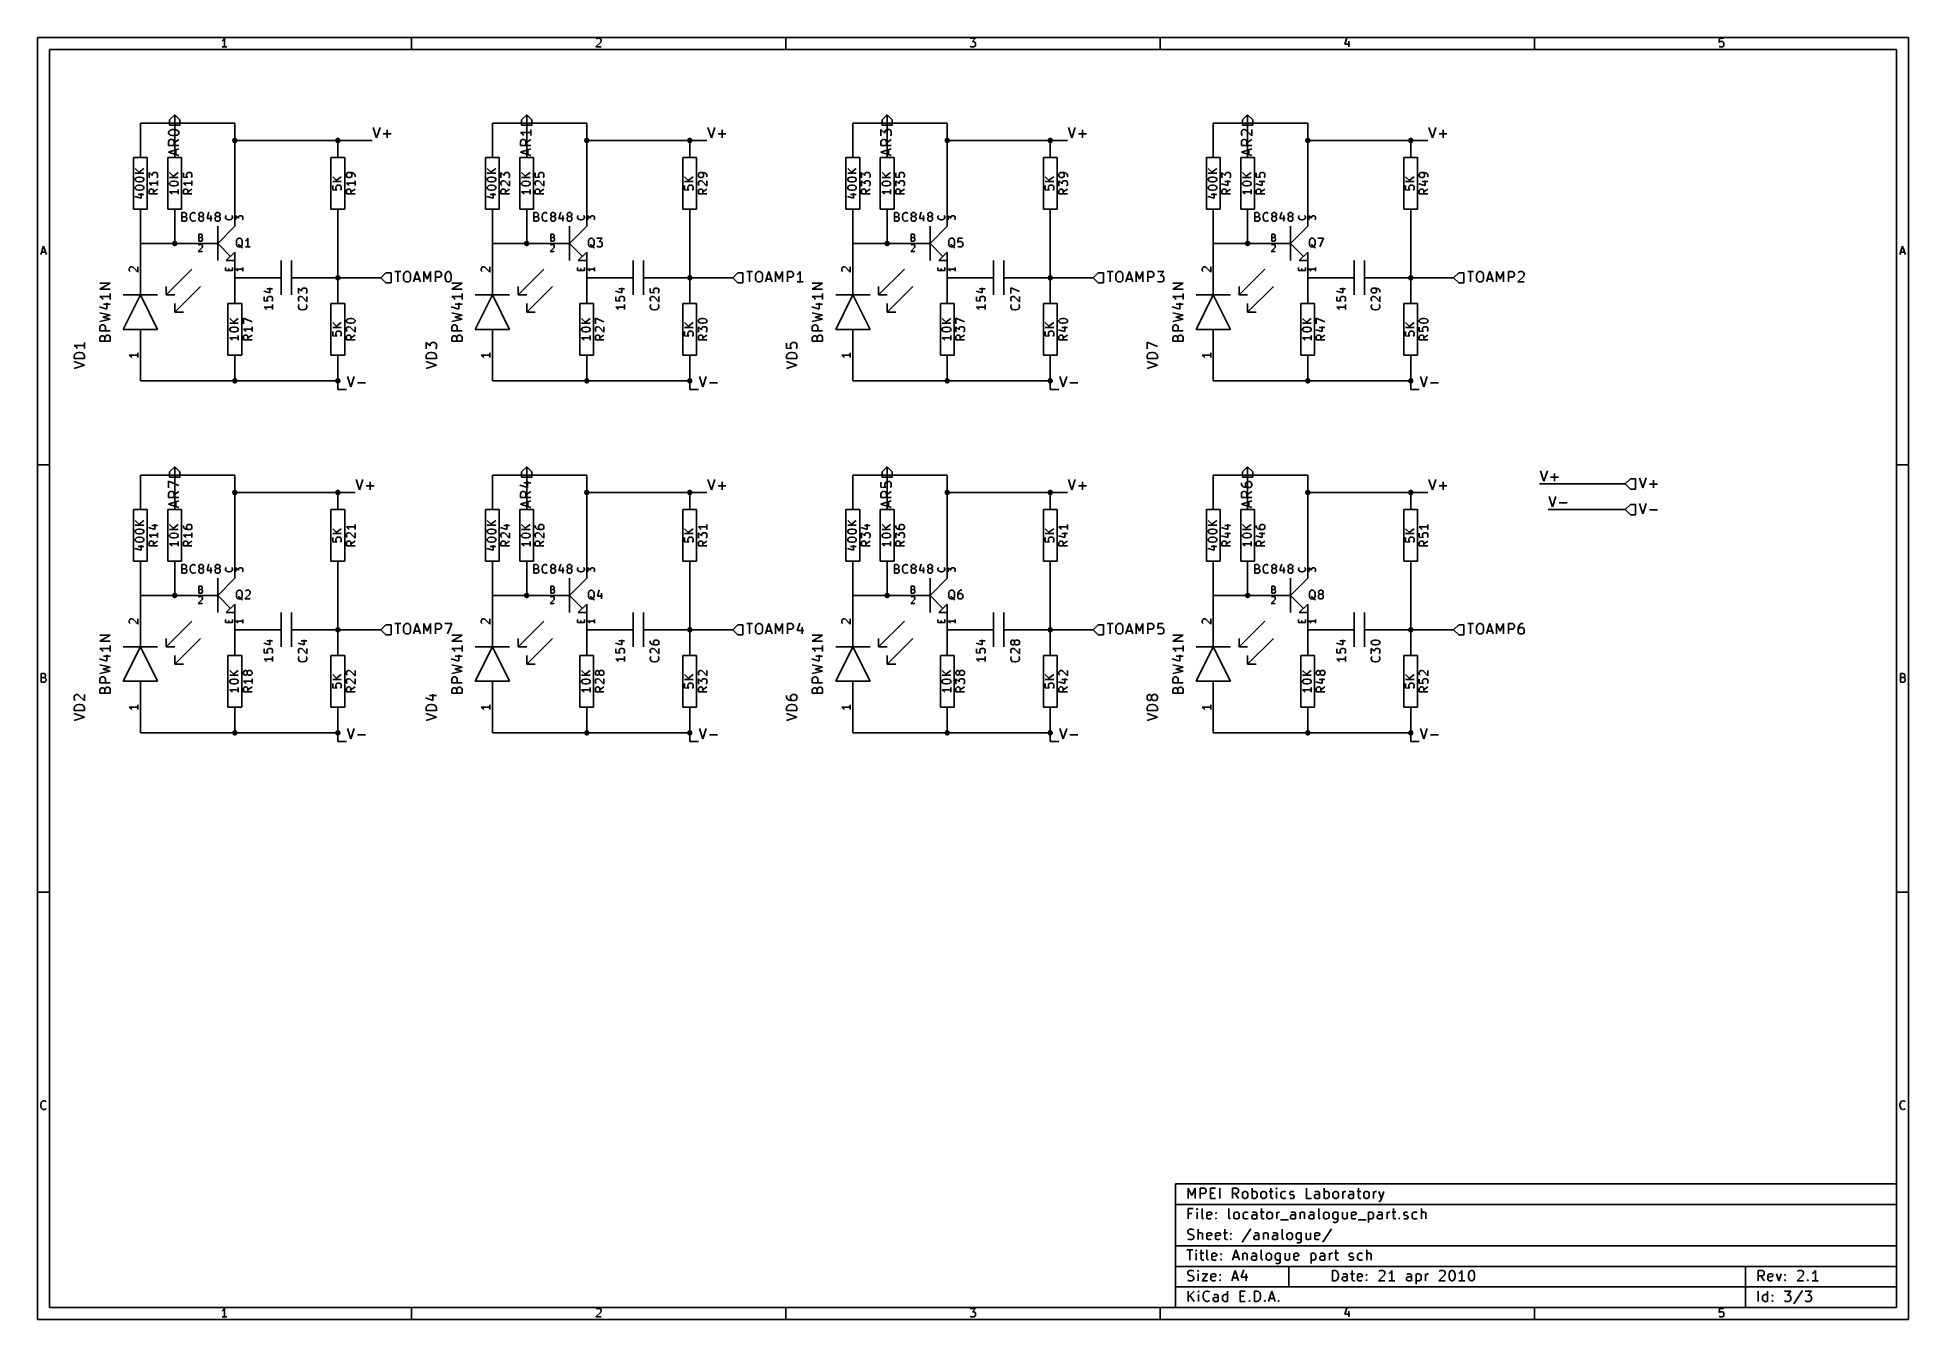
# Model space of a CAD drawing. Extents: x 4000 to 113000, y 4000 to 78670.
import ezdxf

# ---------------------------------------------------------------- set-up
doc = ezdxf.new("R2010")
doc.units = 0
doc.layers.add('BLACK', color=1, linetype='CONTINUOUS')

msp = doc.modelspace()

# ---------------------------------------------------------------- linework, layer by layer
at = {"layer": 'BLACK'}
for p, q in [((4000, 78670), (113000, 78670)), ((4000, 4000), (4000, 78670)), ((14800, 78500), (14760, 78470)), ((14850, 78550), (14800, 78500)), ((14900, 78620), (14850, 78550)), ((14900, 78120), (14900, 78620)), ((25800, 78670), (25800, 77970)), ((36560, 78570), (36580, 78590)), ((36580, 78590), (36630, 78620)), ((36630, 78620), (36750, 78620)), ((36750, 78620), (36790, 78590)), ((36790, 78590), (36820, 78570)), ((36820, 78570), (36840, 78520)), ((36840, 78520), (36840, 78470)), ((47600, 78670), (47600, 77970)), ((58330, 78620), (58640, 78620)), ((58640, 78620), (58470, 78430)), ((69400, 78670), (69400, 77970)), ((80270, 78640), (80160, 78280)), ((91200, 78670), (91200, 77970)), ((101980, 78620), (101960, 78380)), ((102220, 78620), (101980, 78620)), ((113000, 78670), (113000, 4000)), ((4700, 77970), (112300, 77970)), ((4700, 4700), (4700, 77970)), ((15040, 78120), (14760, 78120)), ((36820, 78400), (36530, 78120)), ((36530, 78120), (36840, 78120)), ((36840, 78470), (36820, 78400)), ((58360, 78140), (58330, 78170)), ((58400, 78120), (58360, 78140)), ((58550, 78120), (58400, 78120)), ((58470, 78430), (58550, 78430)), ((58550, 78430), (58590, 78400)), ((58590, 78140), (58550, 78120)), ((58590, 78400), (58620, 78380)), ((58620, 78170), (58590, 78140)), ((58620, 78380), (58640, 78330)), ((58640, 78210), (58620, 78170)), ((58640, 78330), (58640, 78210)), ((80160, 78280), (80460, 78280)), ((80390, 78450), (80390, 78120)), ((101960, 78380), (101980, 78400)), ((101980, 78140), (101960, 78170)), ((101980, 78400), (102030, 78430)), ((102030, 78120), (101980, 78140)), ((102030, 78430), (102150, 78430)), ((102150, 78120), (102030, 78120)), ((102150, 78430), (102190, 78400)), ((102190, 78140), (102150, 78120)), ((102190, 78400), (102220, 78380)), ((102220, 78170), (102190, 78140)), ((102220, 78380), (102240, 78330)), ((102240, 78210), (102220, 78170)), ((102240, 78330), (102240, 78210)), ((112300, 77970), (112300, 4700)), ((11700, 73870), (12000, 74170)), ((12000, 72670), (12000, 74170)), ((12000, 74170), (12300, 73870)), ((32200, 73870), (32500, 74170)), ((32500, 72670), (32500, 74170)), ((32500, 74170), (32800, 73870)), ((53200, 73870), (53500, 74170)), ((53500, 72670), (53500, 74170)), ((53500, 74170), (53800, 73870)), ((74200, 73870), (74500, 74170)), ((74500, 72670), (74500, 74170)), ((74500, 74170), (74800, 73870)), ((15500, 73670), (10000, 73670)), ((10000, 73670), (10000, 72670)), ((11640, 73150), (11670, 73210)), ((11640, 73100), (11640, 73150)), ((11670, 73040), (11640, 73100)), ((11670, 73210), (11700, 73240)), ((11700, 73010), (11670, 73040)), ((11700, 73570), (11700, 73870)), ((12300, 73570), (11700, 73570)), ((11700, 73240), (11760, 73270)), ((11760, 73270), (11870, 73300)), ((11870, 73300), (12010, 73300)), ((12010, 73300), (12130, 73270)), ((12130, 73270), (12190, 73240)), ((12190, 73240), (12210, 73210)), ((12210, 73040), (12190, 73010)), ((12210, 73210), (12240, 73150)), ((12240, 73100), (12210, 73040)), ((12240, 73150), (12240, 73100)), ((12300, 73870), (12300, 73570)), ((15500, 68670), (15500, 73670)), ((23560, 73430), (23760, 72830)), ((23760, 72830), (23960, 73430)), ((24150, 73060), (24610, 73060)), ((24380, 72830), (24380, 73280)), ((36000, 73670), (30500, 73670)), ((30500, 73670), (30500, 72670)), ((32740, 73130), (32140, 73130)), ((32140, 73130), (32230, 73070)), ((32200, 73570), (32200, 73870)), ((32800, 73570), (32200, 73570)), ((32230, 73070), (32290, 73010)), ((32740, 73300), (32740, 72950)), ((32800, 73870), (32800, 73570)), ((36000, 68670), (36000, 73670)), ((43060, 73430), (43260, 72830)), ((43260, 72830), (43460, 73430)), ((43650, 73060), (44110, 73060)), ((43880, 72830), (43880, 73280)), ((57000, 73670), (51500, 73670)), ((51500, 73670), (51500, 72670)), ((53140, 72930), (53140, 73300)), ((53140, 73300), (53370, 73100)), ((53200, 73570), (53200, 73870)), ((53800, 73570), (53200, 73570)), ((53370, 73180), (53400, 73240)), ((53370, 73100), (53370, 73180)), ((53400, 73240), (53430, 73270)), ((53430, 73270), (53490, 73300)), ((53490, 73300), (53630, 73300)), ((53630, 73300), (53690, 73270)), ((53690, 73270), (53710, 73240)), ((53710, 73240), (53740, 73180)), ((53740, 73180), (53740, 73010)), ((53800, 73870), (53800, 73570)), ((57000, 68670), (57000, 73670)), ((64060, 73430), (64260, 72830)), ((64260, 72830), (64460, 73430)), ((64650, 73060), (65110, 73060)), ((64880, 72830), (64880, 73280)), ((78000, 73670), (72500, 73670)), ((72500, 73670), (72500, 72670)), ((74140, 73180), (74170, 73240)), ((74140, 73040), (74140, 73180)), ((74170, 72980), (74140, 73040)), ((74170, 73240), (74200, 73270)), ((74200, 73570), (74200, 73870)), ((74800, 73570), (74200, 73570)), ((74200, 73270), (74260, 73300)), ((74260, 73300), (74310, 73300)), ((74310, 73300), (74400, 73270)), ((74400, 73270), (74740, 72930)), ((74740, 72930), (74740, 73300)), ((74800, 73870), (74800, 73570)), ((78000, 68670), (78000, 73670)), ((85060, 73430), (85260, 72830)), ((85260, 72830), (85460, 73430)), ((85650, 73060), (86110, 73060)), ((85880, 72830), (85880, 73280)), ((10000, 71670), (10000, 72670)), ((11640, 72610), (11670, 72670)), ((11640, 72380), (11640, 72610)), ((12240, 72380), (11640, 72380)), ((11640, 71990), (12240, 72190)), ((12240, 71790), (11640, 71990)), ((11670, 72670), (11700, 72700)), ((11760, 72980), (11700, 73010)), ((11700, 72700), (11760, 72730)), ((11870, 72950), (11760, 72980)), ((11760, 72730), (11840, 72730)), ((11840, 72730), (11900, 72700)), ((12010, 72950), (11870, 72950)), ((11900, 72700), (11930, 72670)), ((11930, 72670), (11960, 72610)), ((12240, 72730), (11960, 72530)), ((11960, 72610), (11960, 72380)), ((12000, 71670), (12000, 72670)), ((12130, 72980), (12010, 72950)), ((12070, 71840), (12070, 72130)), ((12190, 73010), (12130, 72980)), ((23500, 72670), (15500, 72670)), ((21500, 71670), (21500, 72670)), ((30500, 71670), (30500, 72670)), ((32140, 72610), (32170, 72670)), ((32140, 72380), (32140, 72610)), ((32740, 72380), (32140, 72380)), ((32140, 71990), (32740, 72190)), ((32740, 71790), (32140, 71990)), ((32170, 72670), (32200, 72700)), ((32200, 72700), (32260, 72730)), ((32260, 72730), (32340, 72730)), ((32290, 73010), (32310, 72950)), ((32340, 72730), (32400, 72700)), ((32400, 72700), (32430, 72670)), ((32430, 72670), (32460, 72610)), ((32740, 72730), (32460, 72530)), ((32460, 72610), (32460, 72380)), ((32500, 71670), (32500, 72670)), ((32570, 71840), (32570, 72130)), ((43000, 72670), (36000, 72670)), ((42000, 71670), (42000, 72670)), ((51500, 71670), (51500, 72670)), ((53140, 72610), (53170, 72670)), ((53140, 72380), (53140, 72610)), ((53740, 72380), (53140, 72380)), ((53140, 71990), (53740, 72190)), ((53740, 71790), (53140, 71990)), ((53170, 72670), (53200, 72700)), ((53200, 72700), (53260, 72730)), ((53260, 72730), (53340, 72730)), ((53340, 72730), (53400, 72700)), ((53400, 72700), (53430, 72670)), ((53430, 72670), (53460, 72610)), ((53740, 72730), (53460, 72530)), ((53460, 72610), (53460, 72380)), ((53500, 71670), (53500, 72670)), ((53570, 71840), (53570, 72130)), ((53710, 72950), (53690, 72930)), ((53740, 73010), (53710, 72950)), ((64000, 72670), (57000, 72670)), ((63000, 71670), (63000, 72670)), ((72500, 71670), (72500, 72670)), ((74140, 72610), (74170, 72670)), ((74140, 72380), (74140, 72610)), ((74740, 72380), (74140, 72380)), ((74140, 71990), (74740, 72190)), ((74740, 71790), (74140, 71990)), ((74200, 72950), (74170, 72980)), ((74170, 72670), (74200, 72700)), ((74200, 72700), (74260, 72730)), ((74260, 72730), (74340, 72730)), ((74340, 72730), (74400, 72700)), ((74400, 72700), (74430, 72670)), ((74430, 72670), (74460, 72610)), ((74740, 72730), (74460, 72530)), ((74460, 72610), (74460, 72380)), ((74500, 71670), (74500, 72670)), ((74570, 71840), (74570, 72130)), ((85000, 72670), (78000, 72670)), ((84000, 71670), (84000, 72670)), ((9600, 71670), (9600, 68670)), ((10400, 71670), (9600, 71670)), ((9700, 71040), (9990, 70760)), ((10200, 71040), (9920, 70830)), ((10400, 68670), (10400, 71670)), ((11600, 71670), (11600, 68670)), ((12400, 71670), (11600, 71670)), ((12400, 68670), (12400, 71670)), ((21100, 71670), (21100, 68670)), ((21900, 71670), (21100, 71670)), ((21900, 68670), (21900, 71670)), ((30100, 71670), (30100, 68670)), ((30900, 71670), (30100, 71670)), ((30200, 71040), (30490, 70760)), ((30700, 71040), (30420, 70830)), ((30900, 68670), (30900, 71670)), ((32100, 71670), (32100, 68670)), ((32900, 71670), (32100, 71670)), ((32900, 68670), (32900, 71670)), ((41600, 71670), (41600, 68670)), ((42400, 71670), (41600, 71670)), ((42400, 68670), (42400, 71670)), ((51100, 71670), (51100, 68670)), ((51900, 71670), (51100, 71670)), ((51200, 71040), (51490, 70760)), ((51700, 71040), (51420, 70830)), ((51900, 68670), (51900, 71670)), ((53100, 71670), (53100, 68670)), ((53900, 71670), (53100, 71670)), ((53900, 68670), (53900, 71670)), ((62600, 71670), (62600, 68670)), ((63400, 71670), (62600, 71670)), ((63400, 68670), (63400, 71670)), ((72100, 71670), (72100, 68670)), ((72900, 71670), (72100, 71670)), ((72200, 71040), (72490, 70760)), ((72700, 71040), (72420, 70830)), ((72900, 68670), (72900, 71670)), ((74100, 71670), (74100, 68670)), ((74900, 71670), (74100, 71670)), ((74900, 68670), (74900, 71670)), ((83600, 71670), (83600, 68670)), ((84400, 71670), (83600, 71670)), ((84400, 68670), (84400, 71670)), ((10200, 70760), (9700, 70760)), ((9700, 70420), (9730, 70470)), ((9700, 70370), (9700, 70420)), ((9730, 70330), (9700, 70370)), ((9700, 69940), (9730, 69990)), ((9700, 69890), (9700, 69940)), ((9730, 69850), (9700, 69890)), ((9730, 70470), (9750, 70490)), ((9750, 70300), (9730, 70330)), ((9730, 69990), (9750, 70010)), ((9750, 69820), (9730, 69850)), ((9750, 70490), (9800, 70520)), ((9800, 70280), (9750, 70300)), ((9750, 70010), (9800, 70040)), ((9800, 69800), (9750, 69820)), ((9800, 70520), (9890, 70540)), ((9890, 70260), (9800, 70280)), ((9800, 70040), (9890, 70060)), ((9890, 69780), (9800, 69800)), ((9890, 70540), (10010, 70540)), ((10010, 70260), (9890, 70260)), ((9890, 70060), (10010, 70060)), ((10010, 69780), (9890, 69780)), ((10010, 70540), (10110, 70520)), ((10110, 70280), (10010, 70260)), ((10010, 70060), (10110, 70040)), ((10110, 69800), (10010, 69780)), ((10110, 70520), (10150, 70490)), ((10150, 70300), (10110, 70280)), ((10110, 70040), (10150, 70010)), ((10150, 69820), (10110, 69800)), ((10150, 70490), (10180, 70470)), ((10180, 70330), (10150, 70300)), ((10150, 70010), (10180, 69990)), ((10180, 69850), (10150, 69820)), ((10180, 70470), (10200, 70420)), ((10200, 70370), (10180, 70330)), ((10180, 69990), (10200, 69940)), ((10200, 69890), (10180, 69850)), ((10200, 70420), (10200, 70370)), ((10200, 69940), (10200, 69890)), ((10500, 70490), (10500, 70800)), ((10500, 70800), (10690, 70630)), ((11000, 70180), (10500, 70180)), ((10500, 70180), (10570, 70130)), ((10500, 69750), (10530, 69800)), ((10530, 69800), (10550, 69820)), ((10550, 69820), (10600, 69840)), ((10570, 70130), (10620, 70080)), ((10600, 69840), (10670, 69840)), ((10620, 70080), (10650, 70040)), ((10670, 69840), (10720, 69820)), ((10690, 70710), (10720, 70750)), ((10690, 70630), (10690, 70710)), ((10720, 70750), (10740, 70780)), ((10720, 69820), (10740, 69800)), ((10740, 70780), (10790, 70800)), ((10740, 69800), (10760, 69750)), ((11000, 69840), (10760, 69680)), ((10790, 70800), (10910, 70800)), ((10910, 70800), (10950, 70780)), ((10950, 70780), (10980, 70750)), ((10980, 70520), (10950, 70490)), ((10980, 70750), (11000, 70710)), ((11000, 70560), (10980, 70520)), ((11000, 70710), (11000, 70560)), ((11000, 70320), (11000, 70040)), ((11700, 70800), (11990, 70520)), ((12200, 70520), (11700, 70520)), ((11700, 70180), (11730, 70230)), ((11700, 70130), (11700, 70180)), ((11730, 70090), (11700, 70130)), ((11730, 70230), (11750, 70250)), ((11750, 70060), (11730, 70090)), ((11750, 70250), (11800, 70280)), ((11800, 70040), (11750, 70060)), ((11800, 70280), (11890, 70300)), ((11890, 70020), (11800, 70040)), ((11890, 70300), (12010, 70300)), ((12010, 70020), (11890, 70020)), ((12200, 70800), (11920, 70590)), ((12010, 70300), (12110, 70280)), ((12110, 70040), (12010, 70020)), ((12110, 70280), (12150, 70250)), ((12150, 70060), (12110, 70040)), ((12150, 70250), (12180, 70230)), ((12180, 70090), (12150, 70060)), ((12180, 70230), (12200, 70180)), ((12200, 70130), (12180, 70090)), ((12200, 70180), (12200, 70130)), ((12200, 69820), (12200, 69540)), ((12500, 70780), (12500, 70540)), ((12500, 70540), (12740, 70520)), ((13000, 70180), (12500, 70180)), ((12500, 70180), (12570, 70130)), ((12500, 69750), (12530, 69800)), ((12530, 69800), (12550, 69820)), ((12550, 69820), (12600, 69840)), ((12570, 70130), (12620, 70080)), ((12600, 69840), (12670, 69840)), ((12620, 70080), (12650, 70040)), ((12670, 69840), (12720, 69820)), ((12690, 70710), (12720, 70750)), ((12690, 70590), (12690, 70710)), ((12720, 70540), (12690, 70590)), ((12720, 70750), (12740, 70780)), ((12740, 70520), (12720, 70540)), ((12720, 69820), (12740, 69800)), ((12740, 70780), (12790, 70800)), ((12740, 69800), (12760, 69750)), ((13000, 69840), (12760, 69680)), ((12790, 70800), (12910, 70800)), ((12910, 70800), (12950, 70780)), ((12950, 70780), (12980, 70750)), ((12980, 70540), (12950, 70520)), ((12980, 70750), (13000, 70710)), ((13000, 70590), (12980, 70540)), ((13000, 70710), (13000, 70590)), ((13000, 70320), (13000, 70040)), ((21200, 70560), (21490, 70280)), ((21700, 70280), (21200, 70280)), ((21200, 70040), (21200, 69800)), ((21200, 69800), (21440, 69780)), ((21390, 69970), (21420, 70010)), ((21390, 69850), (21390, 69970)), ((21420, 69800), (21390, 69850)), ((21700, 70560), (21420, 70350)), ((21420, 70010), (21440, 70040)), ((21440, 69780), (21420, 69800)), ((21440, 70040), (21490, 70060)), ((21490, 70060), (21610, 70060)), ((21610, 70060), (21650, 70040)), ((21650, 70040), (21680, 70010)), ((21680, 69800), (21650, 69780)), ((21680, 70010), (21700, 69970)), ((21700, 69850), (21680, 69800)), ((21700, 69970), (21700, 69850)), ((22030, 70750), (22000, 70710)), ((22000, 70710), (22000, 70610)), ((22000, 70610), (22030, 70560)), ((22500, 70180), (22000, 70180)), ((22000, 70180), (22070, 70130)), ((22000, 69750), (22030, 69800)), ((22050, 70780), (22030, 70750)), ((22030, 70560), (22050, 70540)), ((22030, 69800), (22050, 69820)), ((22100, 70800), (22050, 70780)), ((22050, 70540), (22100, 70520)), ((22050, 69820), (22100, 69840)), ((22070, 70130), (22120, 70080)), ((22290, 70800), (22100, 70800)), ((22100, 70520), (22220, 70520)), ((22100, 69840), (22170, 69840)), ((22120, 70080), (22150, 70040)), ((22170, 69840), (22220, 69820)), ((22260, 70780), (22220, 70800)), ((22220, 70520), (22260, 70540)), ((22220, 69820), (22240, 69800)), ((22240, 69800), (22260, 69750)), ((22290, 70750), (22260, 70780)), ((22260, 70540), (22290, 70560)), ((22500, 69840), (22260, 69680)), ((22380, 70780), (22290, 70800)), ((22310, 70710), (22290, 70750)), ((22290, 70560), (22310, 70610)), ((22310, 70610), (22310, 70710)), ((22450, 70730), (22380, 70780)), ((22480, 70710), (22450, 70730)), ((22500, 70660), (22480, 70710)), ((22500, 70560), (22500, 70660)), ((22500, 70320), (22500, 70040)), ((30700, 70760), (30200, 70760)), ((30200, 70420), (30230, 70470)), ((30200, 70370), (30200, 70420)), ((30230, 70330), (30200, 70370)), ((30200, 69940), (30230, 69990)), ((30200, 69890), (30200, 69940)), ((30230, 69850), (30200, 69890)), ((30230, 70470), (30250, 70490)), ((30250, 70300), (30230, 70330)), ((30230, 69990), (30250, 70010)), ((30250, 69820), (30230, 69850)), ((30250, 70490), (30300, 70520)), ((30300, 70280), (30250, 70300)), ((30250, 70010), (30300, 70040)), ((30300, 69800), (30250, 69820)), ((30300, 70520), (30390, 70540)), ((30390, 70260), (30300, 70280)), ((30300, 70040), (30390, 70060)), ((30390, 69780), (30300, 69800)), ((30390, 70540), (30510, 70540)), ((30510, 70260), (30390, 70260)), ((30390, 70060), (30510, 70060)), ((30510, 69780), (30390, 69780)), ((30510, 70540), (30610, 70520)), ((30610, 70280), (30510, 70260)), ((30510, 70060), (30610, 70040)), ((30610, 69800), (30510, 69780)), ((30610, 70520), (30650, 70490)), ((30650, 70300), (30610, 70280)), ((30610, 70040), (30650, 70010)), ((30650, 69820), (30610, 69800)), ((30650, 70490), (30680, 70470)), ((30680, 70330), (30650, 70300)), ((30650, 70010), (30680, 69990)), ((30680, 69850), (30650, 69820)), ((30680, 70470), (30700, 70420)), ((30700, 70370), (30680, 70330)), ((30680, 69990), (30700, 69940)), ((30700, 69890), (30680, 69850)), ((30700, 70420), (30700, 70370)), ((30700, 69940), (30700, 69890)), ((31000, 70490), (31000, 70800)), ((31000, 70800), (31190, 70630)), ((31000, 70230), (31030, 70270)), ((31000, 70110), (31000, 70230)), ((31030, 70060), (31000, 70110)), ((31000, 69750), (31030, 69800)), ((31030, 70270), (31050, 70300)), ((31050, 70040), (31030, 70060)), ((31030, 69800), (31050, 69820)), ((31050, 70300), (31100, 70320)), ((31050, 69820), (31100, 69840)), ((31100, 70320), (31150, 70320)), ((31100, 69840), (31170, 69840)), ((31150, 70320), (31220, 70300)), ((31170, 69840), (31220, 69820)), ((31190, 70710), (31220, 70750)), ((31190, 70630), (31190, 70710)), ((31220, 70750), (31240, 70780)), ((31220, 70300), (31500, 70010)), ((31220, 69820), (31240, 69800)), ((31240, 70780), (31290, 70800)), ((31240, 69800), (31260, 69750)), ((31500, 69840), (31260, 69680)), ((31290, 70800), (31410, 70800)), ((31410, 70800), (31450, 70780)), ((31450, 70780), (31480, 70750)), ((31480, 70520), (31450, 70490)), ((31480, 70750), (31500, 70710)), ((31500, 70560), (31480, 70520)), ((31500, 70710), (31500, 70560)), ((31500, 70010), (31500, 70320)), ((32200, 70800), (32490, 70520)), ((32700, 70520), (32200, 70520)), ((32200, 70180), (32230, 70230)), ((32200, 70130), (32200, 70180)), ((32230, 70090), (32200, 70130)), ((32230, 70230), (32250, 70250)), ((32250, 70060), (32230, 70090)), ((32250, 70250), (32300, 70280)), ((32300, 70040), (32250, 70060)), ((32300, 70280), (32390, 70300)), ((32390, 70020), (32300, 70040)), ((32390, 70300), (32510, 70300)), ((32510, 70020), (32390, 70020)), ((32700, 70800), (32420, 70590)), ((32510, 70300), (32610, 70280)), ((32610, 70040), (32510, 70020)), ((32610, 70280), (32650, 70250)), ((32650, 70060), (32610, 70040)), ((32650, 70250), (32680, 70230)), ((32680, 70090), (32650, 70060)), ((32680, 70230), (32700, 70180)), ((32700, 70130), (32680, 70090)), ((32700, 70180), (32700, 70130)), ((32700, 69820), (32700, 69540)), ((33000, 70780), (33000, 70540)), ((33000, 70540), (33240, 70520)), ((33000, 70230), (33030, 70270)), ((33000, 70110), (33000, 70230)), ((33030, 70060), (33000, 70110)), ((33000, 69750), (33030, 69800)), ((33030, 70270), (33050, 70300)), ((33050, 70040), (33030, 70060)), ((33030, 69800), (33050, 69820)), ((33050, 70300), (33100, 70320)), ((33050, 69820), (33100, 69840)), ((33100, 70320), (33150, 70320)), ((33100, 69840), (33170, 69840)), ((33150, 70320), (33220, 70300)), ((33170, 69840), (33220, 69820)), ((33190, 70710), (33220, 70750)), ((33190, 70590), (33190, 70710)), ((33220, 70540), (33190, 70590)), ((33220, 70750), (33240, 70780)), ((33240, 70520), (33220, 70540)), ((33220, 70300), (33500, 70010)), ((33220, 69820), (33240, 69800)), ((33240, 70780), (33290, 70800)), ((33240, 69800), (33260, 69750)), ((33500, 69840), (33260, 69680)), ((33290, 70800), (33410, 70800)), ((33410, 70800), (33450, 70780)), ((33450, 70780), (33480, 70750)), ((33480, 70540), (33450, 70520)), ((33480, 70750), (33500, 70710)), ((33500, 70590), (33480, 70540)), ((33500, 70710), (33500, 70590)), ((33500, 70010), (33500, 70320)), ((41700, 70560), (41990, 70280)), ((42200, 70280), (41700, 70280)), ((41700, 70040), (41700, 69800)), ((41700, 69800), (41940, 69780)), ((41890, 69970), (41920, 70010)), ((41890, 69850), (41890, 69970)), ((41920, 69800), (41890, 69850)), ((42200, 70560), (41920, 70350)), ((41920, 70010), (41940, 70040)), ((41940, 69780), (41920, 69800)), ((41940, 70040), (41990, 70060)), ((41990, 70060), (42110, 70060)), ((42110, 70060), (42150, 70040)), ((42150, 70040), (42180, 70010)), ((42180, 69800), (42150, 69780)), ((42180, 70010), (42200, 69970)), ((42200, 69850), (42180, 69800)), ((42200, 69970), (42200, 69850)), ((42530, 70750), (42500, 70710)), ((42500, 70710), (42500, 70610)), ((42500, 70610), (42530, 70560)), ((42500, 70230), (42530, 70270)), ((42500, 70110), (42500, 70230)), ((42530, 70060), (42500, 70110)), ((42500, 69750), (42530, 69800)), ((42550, 70780), (42530, 70750)), ((42530, 70560), (42550, 70540)), ((42530, 70270), (42550, 70300)), ((42550, 70040), (42530, 70060)), ((42530, 69800), (42550, 69820)), ((42600, 70800), (42550, 70780)), ((42550, 70540), (42600, 70520)), ((42550, 70300), (42600, 70320)), ((42550, 69820), (42600, 69840)), ((42790, 70800), (42600, 70800)), ((42600, 70520), (42720, 70520)), ((42600, 70320), (42650, 70320)), ((42600, 69840), (42670, 69840)), ((42650, 70320), (42720, 70300)), ((42670, 69840), (42720, 69820)), ((42760, 70780), (42720, 70800)), ((42720, 70520), (42760, 70540)), ((42720, 70300), (43000, 70010)), ((42720, 69820), (42740, 69800)), ((42740, 69800), (42760, 69750)), ((42790, 70750), (42760, 70780)), ((42760, 70540), (42790, 70560)), ((43000, 69840), (42760, 69680)), ((42880, 70780), (42790, 70800)), ((42810, 70710), (42790, 70750)), ((42790, 70560), (42810, 70610)), ((42810, 70610), (42810, 70710)), ((42950, 70730), (42880, 70780)), ((42980, 70710), (42950, 70730)), ((43000, 70660), (42980, 70710)), ((43000, 70560), (43000, 70660)), ((43000, 70010), (43000, 70320)), ((51700, 70760), (51200, 70760)), ((51200, 70420), (51230, 70470)), ((51200, 70370), (51200, 70420)), ((51230, 70330), (51200, 70370)), ((51200, 69940), (51230, 69990)), ((51200, 69890), (51200, 69940)), ((51230, 69850), (51200, 69890)), ((51230, 70470), (51250, 70490)), ((51250, 70300), (51230, 70330)), ((51230, 69990), (51250, 70010)), ((51250, 69820), (51230, 69850)), ((51250, 70490), (51300, 70520)), ((51300, 70280), (51250, 70300)), ((51250, 70010), (51300, 70040)), ((51300, 69800), (51250, 69820)), ((51300, 70520), (51390, 70540)), ((51390, 70260), (51300, 70280)), ((51300, 70040), (51390, 70060)), ((51390, 69780), (51300, 69800)), ((51390, 70540), (51510, 70540)), ((51510, 70260), (51390, 70260)), ((51390, 70060), (51510, 70060)), ((51510, 69780), (51390, 69780)), ((51510, 70540), (51610, 70520)), ((51610, 70280), (51510, 70260)), ((51510, 70060), (51610, 70040)), ((51610, 69800), (51510, 69780)), ((51610, 70520), (51650, 70490)), ((51650, 70300), (51610, 70280)), ((51610, 70040), (51650, 70010)), ((51650, 69820), (51610, 69800)), ((51650, 70490), (51680, 70470)), ((51680, 70330), (51650, 70300)), ((51650, 70010), (51680, 69990)), ((51680, 69850), (51650, 69820)), ((51680, 70470), (51700, 70420)), ((51700, 70370), (51680, 70330)), ((51680, 69990), (51700, 69940)), ((51700, 69890), (51680, 69850)), ((51700, 70420), (51700, 70370)), ((51700, 69940), (51700, 69890)), ((52000, 70490), (52000, 70800)), ((52000, 70800), (52190, 70630)), ((52000, 70010), (52000, 70320)), ((52000, 70320), (52190, 70150)), ((52000, 69750), (52030, 69800)), ((52030, 69800), (52050, 69820)), ((52050, 69820), (52100, 69840)), ((52100, 69840), (52170, 69840)), ((52170, 69840), (52220, 69820)), ((52190, 70710), (52220, 70750)), ((52190, 70630), (52190, 70710)), ((52190, 70230), (52220, 70270)), ((52190, 70150), (52190, 70230)), ((52220, 70750), (52240, 70780)), ((52220, 70270), (52240, 70300)), ((52220, 69820), (52240, 69800)), ((52240, 70780), (52290, 70800)), ((52240, 70300), (52290, 70320)), ((52240, 69800), (52260, 69750)), ((52500, 69840), (52260, 69680)), ((52290, 70800), (52410, 70800)), ((52290, 70320), (52410, 70320)), ((52410, 70800), (52450, 70780)), ((52410, 70320), (52450, 70300)), ((52450, 70780), (52480, 70750)), ((52480, 70520), (52450, 70490)), ((52450, 70300), (52480, 70270)), ((52480, 70040), (52450, 70010)), ((52480, 70750), (52500, 70710)), ((52500, 70560), (52480, 70520)), ((52480, 70270), (52500, 70230)), ((52500, 70080), (52480, 70040)), ((52500, 70710), (52500, 70560)), ((52500, 70230), (52500, 70080)), ((53200, 70800), (53490, 70520)), ((53700, 70520), (53200, 70520)), ((53200, 70180), (53230, 70230)), ((53200, 70130), (53200, 70180)), ((53230, 70090), (53200, 70130)), ((53230, 70230), (53250, 70250)), ((53250, 70060), (53230, 70090)), ((53250, 70250), (53300, 70280)), ((53300, 70040), (53250, 70060)), ((53300, 70280), (53390, 70300)), ((53390, 70020), (53300, 70040)), ((53390, 70300), (53510, 70300)), ((53510, 70020), (53390, 70020)), ((53700, 70800), (53420, 70590)), ((53510, 70300), (53610, 70280)), ((53610, 70040), (53510, 70020)), ((53610, 70280), (53650, 70250)), ((53650, 70060), (53610, 70040)), ((53650, 70250), (53680, 70230)), ((53680, 70090), (53650, 70060)), ((53680, 70230), (53700, 70180)), ((53700, 70130), (53680, 70090)), ((53700, 70180), (53700, 70130)), ((53700, 69820), (53700, 69540)), ((54000, 70780), (54000, 70540)), ((54000, 70540), (54240, 70520)), ((54000, 70010), (54000, 70320)), ((54000, 70320), (54190, 70150)), ((54000, 69750), (54030, 69800)), ((54030, 69800), (54050, 69820)), ((54050, 69820), (54100, 69840)), ((54100, 69840), (54170, 69840)), ((54170, 69840), (54220, 69820)), ((54190, 70710), (54220, 70750)), ((54190, 70590), (54190, 70710)), ((54220, 70540), (54190, 70590)), ((54190, 70230), (54220, 70270)), ((54190, 70150), (54190, 70230)), ((54220, 70750), (54240, 70780)), ((54240, 70520), (54220, 70540)), ((54220, 70270), (54240, 70300)), ((54220, 69820), (54240, 69800)), ((54240, 70780), (54290, 70800)), ((54240, 70300), (54290, 70320)), ((54240, 69800), (54260, 69750)), ((54500, 69840), (54260, 69680)), ((54290, 70800), (54410, 70800)), ((54290, 70320), (54410, 70320)), ((54410, 70800), (54450, 70780)), ((54410, 70320), (54450, 70300)), ((54450, 70780), (54480, 70750)), ((54480, 70540), (54450, 70520)), ((54450, 70300), (54480, 70270)), ((54480, 70040), (54450, 70010)), ((54480, 70750), (54500, 70710)), ((54500, 70590), (54480, 70540)), ((54480, 70270), (54500, 70230)), ((54500, 70080), (54480, 70040)), ((54500, 70710), (54500, 70590)), ((54500, 70230), (54500, 70080)), ((62700, 70560), (62990, 70280)), ((63200, 70280), (62700, 70280)), ((62700, 70040), (62700, 69800)), ((62700, 69800), (62940, 69780)), ((62890, 69970), (62920, 70010)), ((62890, 69850), (62890, 69970)), ((62920, 69800), (62890, 69850)), ((63200, 70560), (62920, 70350)), ((62920, 70010), (62940, 70040)), ((62940, 69780), (62920, 69800)), ((62940, 70040), (62990, 70060)), ((62990, 70060), (63110, 70060)), ((63110, 70060), (63150, 70040)), ((63150, 70040), (63180, 70010)), ((63180, 69800), (63150, 69780)), ((63180, 70010), (63200, 69970)), ((63200, 69850), (63180, 69800)), ((63200, 69970), (63200, 69850)), ((63530, 70750), (63500, 70710)), ((63500, 70710), (63500, 70610)), ((63500, 70610), (63530, 70560)), ((63500, 70010), (63500, 70320)), ((63500, 70320), (63690, 70150)), ((63500, 69750), (63530, 69800)), ((63550, 70780), (63530, 70750)), ((63530, 70560), (63550, 70540)), ((63530, 69800), (63550, 69820)), ((63600, 70800), (63550, 70780)), ((63550, 70540), (63600, 70520)), ((63550, 69820), (63600, 69840)), ((63790, 70800), (63600, 70800)), ((63600, 70520), (63720, 70520)), ((63600, 69840), (63670, 69840)), ((63670, 69840), (63720, 69820)), ((63690, 70230), (63720, 70270)), ((63690, 70150), (63690, 70230)), ((63760, 70780), (63720, 70800)), ((63720, 70520), (63760, 70540)), ((63720, 70270), (63740, 70300)), ((63720, 69820), (63740, 69800)), ((63740, 70300), (63790, 70320)), ((63740, 69800), (63760, 69750)), ((63790, 70750), (63760, 70780)), ((63760, 70540), (63790, 70560)), ((64000, 69840), (63760, 69680)), ((63880, 70780), (63790, 70800)), ((63810, 70710), (63790, 70750)), ((63790, 70560), (63810, 70610)), ((63790, 70320), (63910, 70320)), ((63810, 70610), (63810, 70710)), ((63950, 70730), (63880, 70780)), ((63910, 70320), (63950, 70300)), ((63980, 70710), (63950, 70730)), ((63950, 70300), (63980, 70270)), ((63980, 70040), (63950, 70010)), ((64000, 70660), (63980, 70710)), ((63980, 70270), (64000, 70230)), ((64000, 70080), (63980, 70040)), ((64000, 70560), (64000, 70660)), ((64000, 70230), (64000, 70080)), ((72700, 70760), (72200, 70760)), ((72200, 70420), (72230, 70470)), ((72200, 70370), (72200, 70420)), ((72230, 70330), (72200, 70370)), ((72200, 69940), (72230, 69990)), ((72200, 69890), (72200, 69940)), ((72230, 69850), (72200, 69890)), ((72230, 70470), (72250, 70490)), ((72250, 70300), (72230, 70330)), ((72230, 69990), (72250, 70010)), ((72250, 69820), (72230, 69850)), ((72250, 70490), (72300, 70520)), ((72300, 70280), (72250, 70300)), ((72250, 70010), (72300, 70040)), ((72300, 69800), (72250, 69820)), ((72300, 70520), (72390, 70540)), ((72390, 70260), (72300, 70280)), ((72300, 70040), (72390, 70060)), ((72390, 69780), (72300, 69800)), ((72390, 70540), (72510, 70540)), ((72510, 70260), (72390, 70260)), ((72390, 70060), (72510, 70060)), ((72510, 69780), (72390, 69780)), ((72510, 70540), (72610, 70520)), ((72610, 70280), (72510, 70260)), ((72510, 70060), (72610, 70040)), ((72610, 69800), (72510, 69780)), ((72610, 70520), (72650, 70490)), ((72650, 70300), (72610, 70280)), ((72610, 70040), (72650, 70010)), ((72650, 69820), (72610, 69800)), ((72650, 70490), (72680, 70470)), ((72680, 70330), (72650, 70300)), ((72650, 70010), (72680, 69990)), ((72680, 69850), (72650, 69820)), ((72680, 70470), (72700, 70420)), ((72700, 70370), (72680, 70330)), ((72680, 69990), (72700, 69940)), ((72700, 69890), (72680, 69850)), ((72700, 70420), (72700, 70370)), ((72700, 69940), (72700, 69890)), ((72980, 70150), (73340, 70040)), ((73000, 70490), (73000, 70800)), ((73000, 70800), (73190, 70630)), ((73000, 69750), (73030, 69800)), ((73030, 69800), (73050, 69820)), ((73050, 69820), (73100, 69840)), ((73100, 69840), (73170, 69840)), ((73170, 70270), (73500, 70270)), ((73170, 69840), (73220, 69820)), ((73190, 70710), (73220, 70750)), ((73190, 70630), (73190, 70710)), ((73220, 70750), (73240, 70780)), ((73220, 69820), (73240, 69800)), ((73240, 70780), (73290, 70800)), ((73240, 69800), (73260, 69750)), ((73500, 69840), (73260, 69680)), ((73290, 70800), (73410, 70800)), ((73340, 70040), (73340, 70340)), ((73410, 70800), (73450, 70780)), ((73450, 70780), (73480, 70750)), ((73480, 70520), (73450, 70490)), ((73480, 70750), (73500, 70710)), ((73500, 70560), (73480, 70520)), ((73500, 70710), (73500, 70560)), ((74200, 70800), (74490, 70520)), ((74700, 70520), (74200, 70520)), ((74200, 70180), (74230, 70230)), ((74200, 70130), (74200, 70180)), ((74230, 70090), (74200, 70130)), ((74230, 70230), (74250, 70250)), ((74250, 70060), (74230, 70090)), ((74250, 70250), (74300, 70280)), ((74300, 70040), (74250, 70060)), ((74300, 70280), (74390, 70300)), ((74390, 70020), (74300, 70040)), ((74390, 70300), (74510, 70300)), ((74510, 70020), (74390, 70020)), ((74700, 70800), (74420, 70590)), ((74510, 70300), (74610, 70280)), ((74610, 70040), (74510, 70020)), ((74610, 70280), (74650, 70250)), ((74650, 70060), (74610, 70040)), ((74650, 70250), (74680, 70230)), ((74680, 70090), (74650, 70060)), ((74680, 70230), (74700, 70180)), ((74700, 70130), (74680, 70090)), ((74700, 70180), (74700, 70130)), ((74700, 69820), (74700, 69540)), ((74980, 70150), (75340, 70040)), ((75000, 70780), (75000, 70540)), ((75000, 70540), (75240, 70520)), ((75000, 69750), (75030, 69800)), ((75030, 69800), (75050, 69820)), ((75050, 69820), (75100, 69840)), ((75100, 69840), (75170, 69840)), ((75170, 70270), (75500, 70270)), ((75170, 69840), (75220, 69820)), ((75190, 70710), (75220, 70750)), ((75190, 70590), (75190, 70710)), ((75220, 70540), (75190, 70590)), ((75220, 70750), (75240, 70780)), ((75240, 70520), (75220, 70540)), ((75220, 69820), (75240, 69800)), ((75240, 70780), (75290, 70800)), ((75240, 69800), (75260, 69750)), ((75500, 69840), (75260, 69680)), ((75290, 70800), (75410, 70800)), ((75340, 70040), (75340, 70340)), ((75410, 70800), (75450, 70780)), ((75450, 70780), (75480, 70750)), ((75480, 70540), (75450, 70520)), ((75480, 70750), (75500, 70710)), ((75500, 70590), (75480, 70540)), ((75500, 70710), (75500, 70590)), ((83700, 70560), (83990, 70280)), ((84200, 70280), (83700, 70280)), ((83700, 70040), (83700, 69800)), ((83700, 69800), (83940, 69780)), ((83890, 69970), (83920, 70010)), ((83890, 69850), (83890, 69970)), ((83920, 69800), (83890, 69850)), ((84200, 70560), (83920, 70350)), ((83920, 70010), (83940, 70040)), ((83940, 69780), (83920, 69800)), ((83940, 70040), (83990, 70060)), ((83990, 70060), (84110, 70060)), ((84110, 70060), (84150, 70040)), ((84150, 70040), (84180, 70010)), ((84180, 69800), (84150, 69780)), ((84180, 70010), (84200, 69970)), ((84200, 69850), (84180, 69800)), ((84200, 69970), (84200, 69850)), ((84480, 70150), (84840, 70040)), ((84530, 70750), (84500, 70710)), ((84500, 70710), (84500, 70610)), ((84500, 70610), (84530, 70560)), ((84500, 69750), (84530, 69800)), ((84550, 70780), (84530, 70750)), ((84530, 70560), (84550, 70540)), ((84530, 69800), (84550, 69820)), ((84600, 70800), (84550, 70780)), ((84550, 70540), (84600, 70520)), ((84550, 69820), (84600, 69840)), ((84790, 70800), (84600, 70800)), ((84600, 70520), (84720, 70520)), ((84600, 69840), (84670, 69840)), ((84670, 70270), (85000, 70270)), ((84670, 69840), (84720, 69820)), ((84760, 70780), (84720, 70800)), ((84720, 70520), (84760, 70540)), ((84720, 69820), (84740, 69800)), ((84740, 69800), (84760, 69750)), ((84790, 70750), (84760, 70780)), ((84760, 70540), (84790, 70560)), ((85000, 69840), (84760, 69680)), ((84880, 70780), (84790, 70800)), ((84810, 70710), (84790, 70750)), ((84790, 70560), (84810, 70610)), ((84810, 70610), (84810, 70710)), ((84840, 70040), (84840, 70340)), ((84950, 70730), (84880, 70780)), ((84980, 70710), (84950, 70730)), ((85000, 70660), (84980, 70710)), ((85000, 70560), (85000, 70660)), ((9600, 68670), (10400, 68670)), ((9680, 69410), (10040, 69300)), ((9870, 69530), (10200, 69530)), ((10000, 68670), (10000, 67670)), ((10040, 69300), (10040, 69600)), ((10500, 69560), (10500, 69750)), ((11000, 69560), (10500, 69560)), ((10760, 69750), (10760, 69560)), ((11600, 68670), (12400, 68670)), ((12200, 69680), (11700, 69680)), ((11700, 69680), (11770, 69630)), ((11770, 69630), (11820, 69580)), ((11820, 69580), (11850, 69540)), ((12000, 68670), (12000, 67670)), ((12500, 69560), (12500, 69750)), ((13000, 69560), (12500, 69560)), ((12760, 69750), (12760, 69560)), ((15500, 67670), (15500, 68670)), ((21100, 68670), (21900, 68670)), ((21500, 68670), (21500, 67670)), ((22000, 69560), (22000, 69750)), ((22500, 69560), (22000, 69560)), ((22260, 69750), (22260, 69560)), ((30100, 68670), (30900, 68670)), ((30180, 69410), (30540, 69300)), ((30370, 69530), (30700, 69530)), ((30500, 68670), (30500, 67670)), ((30540, 69300), (30540, 69600)), ((31000, 69560), (31000, 69750)), ((31500, 69560), (31000, 69560)), ((31260, 69750), (31260, 69560)), ((32100, 68670), (32900, 68670)), ((32700, 69680), (32200, 69680)), ((32200, 69680), (32270, 69630)), ((32270, 69630), (32320, 69580)), ((32320, 69580), (32350, 69540)), ((32500, 68670), (32500, 67670)), ((33000, 69560), (33000, 69750)), ((33500, 69560), (33000, 69560)), ((33260, 69750), (33260, 69560)), ((36000, 67670), (36000, 68670)), ((41600, 68670), (42400, 68670)), ((42000, 68670), (42000, 67670)), ((42500, 69560), (42500, 69750)), ((43000, 69560), (42500, 69560)), ((42760, 69750), (42760, 69560)), ((51100, 68670), (51900, 68670)), ((51180, 69410), (51540, 69300)), ((51370, 69530), (51700, 69530)), ((51500, 68670), (51500, 67670)), ((51540, 69300), (51540, 69600)), ((52000, 69560), (52000, 69750)), ((52500, 69560), (52000, 69560)), ((52260, 69750), (52260, 69560)), ((53100, 68670), (53900, 68670)), ((53700, 69680), (53200, 69680)), ((53200, 69680), (53270, 69630)), ((53270, 69630), (53320, 69580)), ((53320, 69580), (53350, 69540)), ((53500, 68670), (53500, 67670)), ((54000, 69560), (54000, 69750)), ((54500, 69560), (54000, 69560)), ((54260, 69750), (54260, 69560)), ((57000, 67670), (57000, 68670)), ((62600, 68670), (63400, 68670)), ((63000, 68670), (63000, 67670)), ((63500, 69560), (63500, 69750)), ((64000, 69560), (63500, 69560)), ((63760, 69750), (63760, 69560)), ((72100, 68670), (72900, 68670)), ((72180, 69410), (72540, 69300)), ((72370, 69530), (72700, 69530)), ((72500, 68670), (72500, 67670)), ((72540, 69300), (72540, 69600)), ((73000, 69560), (73000, 69750)), ((73500, 69560), (73000, 69560)), ((73260, 69750), (73260, 69560)), ((74100, 68670), (74900, 68670)), ((74700, 69680), (74200, 69680)), ((74200, 69680), (74270, 69630)), ((74270, 69630), (74320, 69580)), ((74320, 69580), (74350, 69540)), ((74500, 68670), (74500, 67670)), ((75000, 69560), (75000, 69750)), ((75500, 69560), (75000, 69560)), ((75260, 69750), (75260, 69560)), ((78000, 67670), (78000, 68670)), ((83600, 68670), (84400, 68670)), ((84000, 68670), (84000, 67670)), ((84500, 69560), (84500, 69750)), ((85000, 69560), (84500, 69560)), ((84760, 69750), (84760, 69560)), ((10000, 67670), (10000, 66670)), ((12000, 67670), (12000, 66670)), ((12420, 67970), (12420, 68470)), ((12420, 68470), (12590, 68470)), ((12590, 68230), (12420, 68230)), ((12610, 67970), (12420, 67970)), ((12590, 68470), (12630, 68440)), ((12630, 68250), (12590, 68230)), ((12590, 68230), (12660, 68210)), ((12660, 67990), (12610, 67970)), ((12630, 68440), (12660, 68420)), ((12660, 68280), (12630, 68250)), ((12660, 68420), (12680, 68370)), ((12680, 68320), (12660, 68280)), ((12660, 68210), (12680, 68180)), ((12680, 68020), (12660, 67990)), ((12680, 68370), (12680, 68320)), ((12680, 68180), (12700, 68130)), ((12700, 68060), (12680, 68020)), ((12700, 68130), (12700, 68060)), ((12900, 68250), (12920, 68350)), ((12900, 68180), (12900, 68250)), ((12920, 68090), (12900, 68180)), ((12920, 68350), (12940, 68400)), ((12940, 68040), (12920, 68090)), ((12940, 68400), (12990, 68440)), ((12990, 67990), (12940, 68040)), ((12990, 68440), (13060, 68470)), ((13060, 67970), (12990, 67990)), ((13060, 68470), (13110, 68470)), ((13110, 67970), (13060, 67970)), ((13110, 68470), (13180, 68440)), ((13180, 67990), (13110, 67970)), ((13180, 68440), (13200, 68420)), ((13200, 68020), (13180, 67990)), ((13400, 68370), (13420, 68420)), ((13400, 68350), (13400, 68370)), ((13420, 68300), (13400, 68350)), ((13420, 68210), (13400, 68160)), ((13400, 68160), (13400, 68060)), ((13400, 68060), (13420, 68020)), ((13420, 68420), (13440, 68440)), ((13440, 68280), (13420, 68300)), ((13440, 68230), (13420, 68210)), ((13420, 68020), (13440, 67990)), ((13440, 68440), (13490, 68470)), ((13490, 68250), (13440, 68280)), ((13490, 68250), (13440, 68230)), ((13440, 67990), (13490, 67970)), ((13490, 68470), (13590, 68470)), ((13590, 68250), (13490, 68250)), ((13490, 67970), (13590, 67970)), ((13590, 68470), (13630, 68440)), ((13630, 68280), (13590, 68250)), ((13630, 68230), (13590, 68250)), ((13590, 67970), (13630, 67990)), ((13630, 68440), (13660, 68420)), ((13660, 68300), (13630, 68280)), ((13660, 68210), (13630, 68230)), ((13630, 67990), (13660, 68020)), ((13660, 68420), (13680, 68370)), ((13680, 68350), (13660, 68300)), ((13680, 68160), (13660, 68210)), ((13660, 68020), (13680, 68060)), ((13680, 68370), (13680, 68350)), ((13680, 68060), (13680, 68160)), ((13990, 68490), (13880, 68130)), ((13880, 68130), (14180, 68130)), ((14110, 68300), (14110, 67970)), ((14360, 68370), (14380, 68420)), ((14360, 68350), (14360, 68370)), ((14380, 68300), (14360, 68350)), ((14380, 68210), (14360, 68160)), ((14360, 68160), (14360, 68060)), ((14360, 68060), (14380, 68020)), ((14380, 68420), (14400, 68440)), ((14400, 68280), (14380, 68300)), ((14400, 68230), (14380, 68210)), ((14380, 68020), (14400, 67990)), ((14400, 68440), (14450, 68470)), ((14450, 68250), (14400, 68280)), ((14450, 68250), (14400, 68230)), ((14400, 67990), (14450, 67970)), ((14450, 68470), (14550, 68470)), ((14550, 68250), (14450, 68250)), ((14450, 67970), (14550, 67970)), ((14500, 66670), (15500, 67670)), ((14500, 67670), (14500, 65670)), ((14550, 68470), (14590, 68440)), ((14590, 68280), (14550, 68250)), ((14590, 68230), (14550, 68250)), ((14550, 67970), (14590, 67990)), ((14590, 68440), (14620, 68420)), ((14620, 68300), (14590, 68280)), ((14620, 68210), (14590, 68230)), ((14590, 67990), (14620, 68020)), ((14620, 68420), (14640, 68370)), ((14640, 68350), (14620, 68300)), ((14640, 68160), (14620, 68210)), ((14620, 68020), (14640, 68060)), ((14640, 68370), (14640, 68350)), ((14640, 68060), (14640, 68160)), ((14960, 68220), (14980, 68270)), ((14960, 68180), (14960, 68220)), ((14980, 68120), (14960, 68180)), ((14980, 68270), (15000, 68290)), ((15020, 68080), (14980, 68120)), ((15060, 68070), (15020, 68080)), ((15130, 68050), (15060, 68070)), ((15190, 68050), (15130, 68050)), ((15270, 68070), (15190, 68050)), ((15300, 68080), (15270, 68070)), ((15340, 68120), (15300, 68080)), ((15320, 68290), (15340, 68270)), ((15340, 68270), (15360, 68220)), ((15360, 68180), (15340, 68120)), ((15360, 68220), (15360, 68180)), ((15560, 68040), (15560, 68280)), ((15560, 68280), (15710, 68150)), ((15710, 68210), (15730, 68250)), ((15710, 68150), (15710, 68210)), ((15730, 68250), (15750, 68270)), ((15750, 68270), (15790, 68280)), ((15790, 68280), (15890, 68280)), ((15890, 68280), (15920, 68270)), ((15920, 68270), (15940, 68250)), ((15940, 68060), (15920, 68040)), ((15940, 68250), (15960, 68210)), ((15960, 68090), (15940, 68060)), ((15960, 68210), (15960, 68090)), ((21500, 67670), (21500, 64170)), ((30500, 67670), (30500, 66670)), ((32500, 67670), (32500, 66670)), ((32920, 67970), (32920, 68470)), ((32920, 68470), (33090, 68470)), ((33090, 68230), (32920, 68230)), ((33110, 67970), (32920, 67970)), ((33090, 68470), (33130, 68440)), ((33130, 68250), (33090, 68230)), ((33090, 68230), (33160, 68210)), ((33160, 67990), (33110, 67970)), ((33130, 68440), (33160, 68420)), ((33160, 68280), (33130, 68250)), ((33160, 68420), (33180, 68370)), ((33180, 68320), (33160, 68280)), ((33160, 68210), (33180, 68180)), ((33180, 68020), (33160, 67990)), ((33180, 68370), (33180, 68320)), ((33180, 68180), (33200, 68130)), ((33200, 68060), (33180, 68020)), ((33200, 68130), (33200, 68060)), ((33400, 68250), (33420, 68350)), ((33400, 68180), (33400, 68250)), ((33420, 68090), (33400, 68180)), ((33420, 68350), (33440, 68400)), ((33440, 68040), (33420, 68090)), ((33440, 68400), (33490, 68440)), ((33490, 67990), (33440, 68040)), ((33490, 68440), (33560, 68470)), ((33560, 67970), (33490, 67990)), ((33560, 68470), (33610, 68470)), ((33610, 67970), (33560, 67970)), ((33610, 68470), (33680, 68440)), ((33680, 67990), (33610, 67970)), ((33680, 68440), (33700, 68420)), ((33700, 68020), (33680, 67990)), ((33900, 68370), (33920, 68420)), ((33900, 68350), (33900, 68370)), ((33920, 68300), (33900, 68350)), ((33920, 68210), (33900, 68160)), ((33900, 68160), (33900, 68060)), ((33900, 68060), (33920, 68020)), ((33920, 68420), (33940, 68440)), ((33940, 68280), (33920, 68300)), ((33940, 68230), (33920, 68210)), ((33920, 68020), (33940, 67990)), ((33940, 68440), (33990, 68470)), ((33990, 68250), (33940, 68280)), ((33990, 68250), (33940, 68230)), ((33940, 67990), (33990, 67970)), ((33990, 68470), (34090, 68470)), ((34090, 68250), (33990, 68250)), ((33990, 67970), (34090, 67970)), ((34090, 68470), (34130, 68440)), ((34130, 68280), (34090, 68250)), ((34130, 68230), (34090, 68250)), ((34090, 67970), (34130, 67990)), ((34130, 68440), (34160, 68420)), ((34160, 68300), (34130, 68280)), ((34160, 68210), (34130, 68230)), ((34130, 67990), (34160, 68020)), ((34160, 68420), (34180, 68370)), ((34180, 68350), (34160, 68300)), ((34180, 68160), (34160, 68210)), ((34160, 68020), (34180, 68060)), ((34180, 68370), (34180, 68350)), ((34180, 68060), (34180, 68160)), ((34490, 68490), (34380, 68130)), ((34380, 68130), (34680, 68130)), ((34610, 68300), (34610, 67970)), ((34860, 68370), (34880, 68420)), ((34860, 68350), (34860, 68370)), ((34880, 68300), (34860, 68350)), ((34880, 68210), (34860, 68160)), ((34860, 68160), (34860, 68060)), ((34860, 68060), (34880, 68020)), ((34880, 68420), (34900, 68440)), ((34900, 68280), (34880, 68300)), ((34900, 68230), (34880, 68210)), ((34880, 68020), (34900, 67990)), ((34900, 68440), (34950, 68470)), ((34950, 68250), (34900, 68280)), ((34950, 68250), (34900, 68230)), ((34900, 67990), (34950, 67970)), ((34950, 68470), (35050, 68470)), ((35050, 68250), (34950, 68250)), ((34950, 67970), (35050, 67970)), ((35000, 66670), (36000, 67670)), ((35000, 67670), (35000, 65670)), ((35050, 68470), (35090, 68440)), ((35090, 68280), (35050, 68250)), ((35090, 68230), (35050, 68250)), ((35050, 67970), (35090, 67990)), ((35090, 68440), (35120, 68420)), ((35120, 68300), (35090, 68280)), ((35120, 68210), (35090, 68230)), ((35090, 67990), (35120, 68020)), ((35120, 68420), (35140, 68370)), ((35140, 68350), (35120, 68300)), ((35140, 68160), (35120, 68210)), ((35120, 68020), (35140, 68060)), ((35140, 68370), (35140, 68350)), ((35140, 68060), (35140, 68160)), ((35460, 68220), (35480, 68270)), ((35460, 68180), (35460, 68220)), ((35480, 68120), (35460, 68180)), ((35480, 68270), (35500, 68290)), ((35520, 68080), (35480, 68120)), ((35560, 68070), (35520, 68080)), ((35630, 68050), (35560, 68070)), ((35690, 68050), (35630, 68050)), ((35770, 68070), (35690, 68050)), ((35800, 68080), (35770, 68070)), ((35840, 68120), (35800, 68080)), ((35820, 68290), (35840, 68270)), ((35840, 68270), (35860, 68220)), ((35860, 68180), (35840, 68120)), ((35860, 68220), (35860, 68180)), ((36060, 68040), (36060, 68280)), ((36060, 68280), (36210, 68150)), ((36210, 68210), (36230, 68250)), ((36210, 68150), (36210, 68210)), ((36230, 68250), (36250, 68270)), ((36250, 68270), (36290, 68280)), ((36290, 68280), (36390, 68280)), ((36390, 68280), (36420, 68270)), ((36420, 68270), (36440, 68250)), ((36440, 68060), (36420, 68040)), ((36440, 68250), (36460, 68210)), ((36460, 68090), (36440, 68060)), ((36460, 68210), (36460, 68090)), ((42000, 67670), (42000, 64170)), ((51500, 67670), (51500, 66670)), ((53500, 67670), (53500, 66670)), ((53920, 67970), (53920, 68470)), ((53920, 68470), (54090, 68470)), ((54090, 68230), (53920, 68230)), ((54110, 67970), (53920, 67970)), ((54090, 68470), (54130, 68440)), ((54130, 68250), (54090, 68230)), ((54090, 68230), (54160, 68210)), ((54160, 67990), (54110, 67970)), ((54130, 68440), (54160, 68420)), ((54160, 68280), (54130, 68250)), ((54160, 68420), (54180, 68370)), ((54180, 68320), (54160, 68280)), ((54160, 68210), (54180, 68180)), ((54180, 68020), (54160, 67990)), ((54180, 68370), (54180, 68320)), ((54180, 68180), (54200, 68130)), ((54200, 68060), (54180, 68020)), ((54200, 68130), (54200, 68060)), ((54400, 68250), (54420, 68350)), ((54400, 68180), (54400, 68250)), ((54420, 68090), (54400, 68180)), ((54420, 68350), (54440, 68400)), ((54440, 68040), (54420, 68090)), ((54440, 68400), (54490, 68440)), ((54490, 67990), (54440, 68040)), ((54490, 68440), (54560, 68470)), ((54560, 67970), (54490, 67990)), ((54560, 68470), (54610, 68470)), ((54610, 67970), (54560, 67970)), ((54610, 68470), (54680, 68440)), ((54680, 67990), (54610, 67970)), ((54680, 68440), (54700, 68420)), ((54700, 68020), (54680, 67990)), ((54900, 68370), (54920, 68420)), ((54900, 68350), (54900, 68370)), ((54920, 68300), (54900, 68350)), ((54920, 68210), (54900, 68160)), ((54900, 68160), (54900, 68060)), ((54900, 68060), (54920, 68020)), ((54920, 68420), (54940, 68440)), ((54940, 68280), (54920, 68300)), ((54940, 68230), (54920, 68210)), ((54920, 68020), (54940, 67990)), ((54940, 68440), (54990, 68470)), ((54990, 68250), (54940, 68280)), ((54990, 68250), (54940, 68230)), ((54940, 67990), (54990, 67970)), ((54990, 68470), (55090, 68470)), ((55090, 68250), (54990, 68250)), ((54990, 67970), (55090, 67970)), ((55090, 68470), (55130, 68440)), ((55130, 68280), (55090, 68250)), ((55130, 68230), (55090, 68250)), ((55090, 67970), (55130, 67990)), ((55130, 68440), (55160, 68420)), ((55160, 68300), (55130, 68280)), ((55160, 68210), (55130, 68230)), ((55130, 67990), (55160, 68020)), ((55160, 68420), (55180, 68370)), ((55180, 68350), (55160, 68300)), ((55180, 68160), (55160, 68210)), ((55160, 68020), (55180, 68060)), ((55180, 68370), (55180, 68350)), ((55180, 68060), (55180, 68160)), ((55490, 68490), (55380, 68130)), ((55380, 68130), (55680, 68130)), ((55610, 68300), (55610, 67970)), ((55860, 68370), (55880, 68420)), ((55860, 68350), (55860, 68370)), ((55880, 68300), (55860, 68350)), ((55880, 68210), (55860, 68160)), ((55860, 68160), (55860, 68060)), ((55860, 68060), (55880, 68020)), ((55880, 68420), (55900, 68440)), ((55900, 68280), (55880, 68300)), ((55900, 68230), (55880, 68210)), ((55880, 68020), (55900, 67990)), ((55900, 68440), (55950, 68470)), ((55950, 68250), (55900, 68280)), ((55950, 68250), (55900, 68230)), ((55900, 67990), (55950, 67970)), ((55950, 68470), (56050, 68470)), ((56050, 68250), (55950, 68250)), ((55950, 67970), (56050, 67970)), ((56000, 66670), (57000, 67670)), ((56000, 67670), (56000, 65670)), ((56050, 68470), (56090, 68440)), ((56090, 68280), (56050, 68250)), ((56090, 68230), (56050, 68250)), ((56050, 67970), (56090, 67990)), ((56090, 68440), (56120, 68420)), ((56120, 68300), (56090, 68280)), ((56120, 68210), (56090, 68230)), ((56090, 67990), (56120, 68020)), ((56120, 68420), (56140, 68370)), ((56140, 68350), (56120, 68300)), ((56140, 68160), (56120, 68210)), ((56120, 68020), (56140, 68060)), ((56140, 68370), (56140, 68350)), ((56140, 68060), (56140, 68160)), ((56460, 68220), (56480, 68270)), ((56460, 68180), (56460, 68220)), ((56480, 68120), (56460, 68180)), ((56480, 68270), (56500, 68290)), ((56520, 68080), (56480, 68120)), ((56560, 68070), (56520, 68080)), ((56630, 68050), (56560, 68070)), ((56690, 68050), (56630, 68050)), ((56770, 68070), (56690, 68050)), ((56800, 68080), (56770, 68070)), ((56840, 68120), (56800, 68080)), ((56820, 68290), (56840, 68270)), ((56840, 68270), (56860, 68220)), ((56860, 68180), (56840, 68120)), ((56860, 68220), (56860, 68180)), ((57060, 68040), (57060, 68280)), ((57060, 68280), (57210, 68150)), ((57210, 68210), (57230, 68250)), ((57210, 68150), (57210, 68210)), ((57230, 68250), (57250, 68270)), ((57250, 68270), (57290, 68280)), ((57290, 68280), (57390, 68280)), ((57390, 68280), (57420, 68270)), ((57420, 68270), (57440, 68250)), ((57440, 68060), (57420, 68040)), ((57440, 68250), (57460, 68210)), ((57460, 68090), (57440, 68060)), ((57460, 68210), (57460, 68090)), ((63000, 67670), (63000, 64170)), ((72500, 67670), (72500, 66670)), ((74500, 67670), (74500, 66670)), ((74920, 67970), (74920, 68470)), ((74920, 68470), (75090, 68470)), ((75090, 68230), (74920, 68230)), ((75110, 67970), (74920, 67970)), ((75090, 68470), (75130, 68440)), ((75130, 68250), (75090, 68230)), ((75090, 68230), (75160, 68210)), ((75160, 67990), (75110, 67970)), ((75130, 68440), (75160, 68420)), ((75160, 68280), (75130, 68250)), ((75160, 68420), (75180, 68370)), ((75180, 68320), (75160, 68280)), ((75160, 68210), (75180, 68180)), ((75180, 68020), (75160, 67990)), ((75180, 68370), (75180, 68320)), ((75180, 68180), (75200, 68130)), ((75200, 68060), (75180, 68020)), ((75200, 68130), (75200, 68060)), ((75400, 68250), (75420, 68350)), ((75400, 68180), (75400, 68250)), ((75420, 68090), (75400, 68180)), ((75420, 68350), (75440, 68400)), ((75440, 68040), (75420, 68090)), ((75440, 68400), (75490, 68440)), ((75490, 67990), (75440, 68040)), ((75490, 68440), (75560, 68470)), ((75560, 67970), (75490, 67990)), ((75560, 68470), (75610, 68470)), ((75610, 67970), (75560, 67970)), ((75610, 68470), (75680, 68440)), ((75680, 67990), (75610, 67970)), ((75680, 68440), (75700, 68420)), ((75700, 68020), (75680, 67990)), ((75900, 68370), (75920, 68420)), ((75900, 68350), (75900, 68370)), ((75920, 68300), (75900, 68350)), ((75920, 68210), (75900, 68160)), ((75900, 68160), (75900, 68060)), ((75900, 68060), (75920, 68020)), ((75920, 68420), (75940, 68440)), ((75940, 68280), (75920, 68300)), ((75940, 68230), (75920, 68210)), ((75920, 68020), (75940, 67990)), ((75940, 68440), (75990, 68470)), ((75990, 68250), (75940, 68280)), ((75990, 68250), (75940, 68230)), ((75940, 67990), (75990, 67970)), ((75990, 68470), (76090, 68470)), ((76090, 68250), (75990, 68250)), ((75990, 67970), (76090, 67970)), ((76090, 68470), (76130, 68440)), ((76130, 68280), (76090, 68250)), ((76130, 68230), (76090, 68250)), ((76090, 67970), (76130, 67990)), ((76130, 68440), (76160, 68420)), ((76160, 68300), (76130, 68280)), ((76160, 68210), (76130, 68230)), ((76130, 67990), (76160, 68020)), ((76160, 68420), (76180, 68370)), ((76180, 68350), (76160, 68300)), ((76180, 68160), (76160, 68210)), ((76160, 68020), (76180, 68060)), ((76180, 68370), (76180, 68350)), ((76180, 68060), (76180, 68160)), ((76490, 68490), (76380, 68130)), ((76380, 68130), (76680, 68130)), ((76610, 68300), (76610, 67970)), ((76860, 68370), (76880, 68420)), ((76860, 68350), (76860, 68370)), ((76880, 68300), (76860, 68350)), ((76880, 68210), (76860, 68160)), ((76860, 68160), (76860, 68060)), ((76860, 68060), (76880, 68020)), ((76880, 68420), (76900, 68440)), ((76900, 68280), (76880, 68300)), ((76900, 68230), (76880, 68210)), ((76880, 68020), (76900, 67990)), ((76900, 68440), (76950, 68470)), ((76950, 68250), (76900, 68280)), ((76950, 68250), (76900, 68230)), ((76900, 67990), (76950, 67970)), ((76950, 68470), (77050, 68470)), ((77050, 68250), (76950, 68250)), ((76950, 67970), (77050, 67970)), ((77000, 66670), (78000, 67670)), ((77000, 67670), (77000, 65670)), ((77050, 68470), (77090, 68440)), ((77090, 68280), (77050, 68250)), ((77090, 68230), (77050, 68250)), ((77050, 67970), (77090, 67990)), ((77090, 68440), (77120, 68420)), ((77120, 68300), (77090, 68280)), ((77120, 68210), (77090, 68230)), ((77090, 67990), (77120, 68020)), ((77120, 68420), (77140, 68370)), ((77140, 68350), (77120, 68300)), ((77140, 68160), (77120, 68210)), ((77120, 68020), (77140, 68060)), ((77140, 68370), (77140, 68350)), ((77140, 68060), (77140, 68160)), ((77460, 68220), (77480, 68270)), ((77460, 68180), (77460, 68220)), ((77480, 68120), (77460, 68180)), ((77480, 68270), (77500, 68290)), ((77520, 68080), (77480, 68120)), ((77560, 68070), (77520, 68080)), ((77630, 68050), (77560, 68070)), ((77690, 68050), (77630, 68050)), ((77770, 68070), (77690, 68050)), ((77800, 68080), (77770, 68070)), ((77840, 68120), (77800, 68080)), ((77820, 68290), (77840, 68270)), ((77840, 68270), (77860, 68220)), ((77860, 68180), (77840, 68120)), ((77860, 68220), (77860, 68180)), ((78060, 68040), (78060, 68280)), ((78060, 68280), (78210, 68150)), ((78210, 68210), (78230, 68250)), ((78210, 68150), (78210, 68210)), ((78230, 68250), (78250, 68270)), ((78250, 68270), (78290, 68280)), ((78290, 68280), (78390, 68280)), ((78390, 68280), (78420, 68270)), ((78420, 68270), (78440, 68250)), ((78440, 68060), (78420, 68040)), ((78440, 68250), (78460, 68210)), ((78460, 68090), (78440, 68060)), ((78460, 68210), (78460, 68090)), ((84000, 67670), (84000, 64170)), ((4190, 66020), (4350, 66520)), ((4350, 66520), (4520, 66020)), ((10000, 66670), (12500, 66670)), ((10000, 63670), (10000, 66670)), ((14500, 66670), (12500, 66670)), ((13390, 66570), (13410, 66590)), ((13400, 66810), (13400, 67210)), ((13400, 67210), (13530, 67210)), ((13530, 67020), (13400, 67020)), ((13550, 66810), (13400, 66810)), ((13410, 66590), (13440, 66610)), ((13440, 66610), (13540, 66610)), ((13530, 67210), (13570, 67190)), ((13570, 67040), (13530, 67020)), ((13530, 67020), (13590, 67000)), ((13540, 66610), (13580, 66590)), ((13590, 66830), (13550, 66810)), ((13570, 67190), (13590, 67170)), ((13590, 67060), (13570, 67040)), ((13580, 66590), (13600, 66570)), ((13590, 67170), (13600, 67130)), ((13600, 67090), (13590, 67060)), ((13590, 67000), (13600, 66980)), ((13600, 66850), (13590, 66830)), ((13600, 67130), (13600, 67090)), ((13600, 66980), (13620, 66940)), ((13620, 66880), (13600, 66850)), ((13600, 66570), (13610, 66530)), ((13610, 66490), (13600, 66440)), ((13610, 66530), (13610, 66490)), ((13620, 66940), (13620, 66880)), ((14500, 66670), (15250, 65920)), ((15600, 66800), (15620, 66900)), ((15600, 66630), (15600, 66800)), ((15620, 66540), (15600, 66630)), ((15620, 66900), (15670, 66940)), ((15670, 66490), (15620, 66540)), ((15670, 66940), (15710, 66970)), ((15710, 66470), (15670, 66490)), ((15740, 66590), (15690, 66590)), ((15710, 66970), (15810, 66970)), ((15790, 66560), (15740, 66590)), ((15860, 66490), (15790, 66560)), ((15810, 66970), (15860, 66940)), ((15860, 66490), (15810, 66470)), ((15860, 66940), (15900, 66900)), ((15900, 66540), (15860, 66490)), ((15900, 66440), (15860, 66490)), ((15900, 66900), (15930, 66800)), ((15930, 66630), (15900, 66540)), ((15930, 66800), (15930, 66630)), ((16160, 66850), (16120, 66820)), ((16210, 66900), (16160, 66850)), ((16260, 66970), (16210, 66900)), ((16260, 66470), (16260, 66970)), ((30500, 66670), (33000, 66670)), ((30500, 63670), (30500, 66670)), ((35000, 66670), (33000, 66670)), ((33890, 66570), (33910, 66590)), ((33900, 66810), (33900, 67210)), ((33900, 67210), (34030, 67210)), ((34030, 67020), (33900, 67020)), ((34050, 66810), (33900, 66810)), ((33910, 66590), (33940, 66610)), ((33940, 66610), (34040, 66610)), ((34030, 67210), (34070, 67190)), ((34070, 67040), (34030, 67020)), ((34030, 67020), (34090, 67000)), ((34040, 66610), (34080, 66590)), ((34090, 66830), (34050, 66810)), ((34070, 67190), (34090, 67170)), ((34090, 67060), (34070, 67040)), ((34080, 66590), (34100, 66570)), ((34090, 67170), (34100, 67130)), ((34100, 67090), (34090, 67060)), ((34090, 67000), (34100, 66980)), ((34100, 66850), (34090, 66830)), ((34100, 67130), (34100, 67090)), ((34100, 66980), (34120, 66940)), ((34120, 66880), (34100, 66850)), ((34100, 66570), (34110, 66530)), ((34110, 66490), (34100, 66440)), ((34110, 66530), (34110, 66490)), ((34120, 66940), (34120, 66880)), ((35000, 66670), (35750, 65920)), ((36100, 66800), (36120, 66900)), ((36100, 66630), (36100, 66800)), ((36120, 66540), (36100, 66630)), ((36120, 66900), (36170, 66940)), ((36170, 66490), (36120, 66540)), ((36170, 66940), (36210, 66970)), ((36210, 66470), (36170, 66490)), ((36240, 66590), (36190, 66590)), ((36210, 66970), (36310, 66970)), ((36290, 66560), (36240, 66590)), ((36360, 66490), (36290, 66560)), ((36310, 66970), (36360, 66940)), ((36360, 66490), (36310, 66470)), ((36360, 66940), (36400, 66900)), ((36400, 66540), (36360, 66490)), ((36400, 66440), (36360, 66490)), ((36400, 66900), (36430, 66800)), ((36430, 66630), (36400, 66540)), ((36430, 66800), (36430, 66630)), ((36590, 66970), (36900, 66970)), ((36620, 66490), (36590, 66520)), ((36660, 66470), (36620, 66490)), ((36900, 66970), (36730, 66780)), ((36730, 66780), (36810, 66780)), ((36810, 66780), (36850, 66750)), ((36850, 66490), (36810, 66470)), ((36850, 66750), (36880, 66730)), ((36880, 66520), (36850, 66490)), ((36880, 66730), (36900, 66680)), ((36900, 66560), (36880, 66520)), ((36900, 66680), (36900, 66560)), ((51500, 66670), (54000, 66670)), ((51500, 63670), (51500, 66670)), ((56000, 66670), (54000, 66670)), ((54890, 66570), (54910, 66590)), ((54900, 66810), (54900, 67210)), ((54900, 67210), (55030, 67210)), ((55030, 67020), (54900, 67020)), ((55050, 66810), (54900, 66810)), ((54910, 66590), (54940, 66610)), ((54940, 66610), (55040, 66610)), ((55030, 67210), (55070, 67190)), ((55070, 67040), (55030, 67020)), ((55030, 67020), (55090, 67000)), ((55040, 66610), (55080, 66590)), ((55090, 66830), (55050, 66810)), ((55070, 67190), (55090, 67170)), ((55090, 67060), (55070, 67040)), ((55080, 66590), (55100, 66570)), ((55090, 67170), (55100, 67130)), ((55100, 67090), (55090, 67060)), ((55090, 67000), (55100, 66980)), ((55100, 66850), (55090, 66830)), ((55100, 67130), (55100, 67090)), ((55100, 66980), (55120, 66940)), ((55120, 66880), (55100, 66850)), ((55100, 66570), (55110, 66530)), ((55110, 66490), (55100, 66440)), ((55110, 66530), (55110, 66490)), ((55120, 66940), (55120, 66880)), ((56000, 66670), (56750, 65920)), ((57100, 66800), (57120, 66900)), ((57100, 66630), (57100, 66800)), ((57120, 66540), (57100, 66630)), ((57120, 66900), (57170, 66940)), ((57170, 66490), (57120, 66540)), ((57170, 66940), (57210, 66970)), ((57210, 66470), (57170, 66490)), ((57240, 66590), (57190, 66590)), ((57210, 66970), (57310, 66970)), ((57290, 66560), (57240, 66590)), ((57360, 66490), (57290, 66560)), ((57310, 66970), (57360, 66940)), ((57360, 66490), (57310, 66470)), ((57360, 66940), (57400, 66900)), ((57400, 66540), (57360, 66490)), ((57400, 66440), (57360, 66490)), ((57400, 66900), (57430, 66800)), ((57430, 66630), (57400, 66540)), ((57430, 66800), (57430, 66630)), ((57640, 66970), (57620, 66730)), ((57620, 66730), (57640, 66750)), ((57640, 66490), (57620, 66520)), ((57880, 66970), (57640, 66970)), ((57640, 66750), (57690, 66780)), ((57690, 66470), (57640, 66490)), ((57690, 66780), (57810, 66780)), ((57810, 66780), (57850, 66750)), ((57850, 66490), (57810, 66470)), ((57850, 66750), (57880, 66730)), ((57880, 66520), (57850, 66490)), ((57880, 66730), (57900, 66680)), ((57900, 66560), (57880, 66520)), ((57900, 66680), (57900, 66560)), ((72500, 66670), (75000, 66670)), ((72500, 63670), (72500, 66670)), ((77000, 66670), (75000, 66670)), ((75890, 66570), (75910, 66590)), ((75900, 66810), (75900, 67210)), ((75900, 67210), (76030, 67210)), ((76030, 67020), (75900, 67020)), ((76050, 66810), (75900, 66810)), ((75910, 66590), (75940, 66610)), ((75940, 66610), (76040, 66610)), ((76030, 67210), (76070, 67190)), ((76070, 67040), (76030, 67020)), ((76030, 67020), (76090, 67000)), ((76040, 66610), (76080, 66590)), ((76090, 66830), (76050, 66810)), ((76070, 67190), (76090, 67170)), ((76090, 67060), (76070, 67040)), ((76080, 66590), (76100, 66570)), ((76090, 67170), (76100, 67130)), ((76100, 67090), (76090, 67060)), ((76090, 67000), (76100, 66980)), ((76100, 66850), (76090, 66830)), ((76100, 67130), (76100, 67090)), ((76100, 66980), (76120, 66940)), ((76120, 66880), (76100, 66850)), ((76100, 66570), (76110, 66530)), ((76110, 66490), (76100, 66440)), ((76110, 66530), (76110, 66490)), ((76120, 66940), (76120, 66880)), ((77000, 66670), (77750, 65920)), ((78100, 66800), (78120, 66900)), ((78100, 66630), (78100, 66800)), ((78120, 66540), (78100, 66630)), ((78120, 66900), (78170, 66940)), ((78170, 66490), (78120, 66540)), ((78170, 66940), (78210, 66970)), ((78210, 66470), (78170, 66490)), ((78240, 66590), (78190, 66590)), ((78210, 66970), (78310, 66970)), ((78290, 66560), (78240, 66590)), ((78360, 66490), (78290, 66560)), ((78310, 66970), (78360, 66940)), ((78360, 66490), (78310, 66470)), ((78360, 66940), (78400, 66900)), ((78400, 66540), (78360, 66490)), ((78400, 66440), (78360, 66490)), ((78400, 66900), (78430, 66800)), ((78430, 66630), (78400, 66540)), ((78430, 66800), (78430, 66630)), ((78590, 66970), (78920, 66970)), ((78920, 66970), (78710, 66470)), ((112490, 66020), (112650, 66520)), ((112650, 66520), (112820, 66020)), ((4240, 66160), (4470, 66160)), ((13600, 66440), (13370, 66210)), ((13370, 66210), (13610, 66210)), ((15500, 66170), (15000, 65670)), ((15000, 65670), (15500, 65670)), ((15500, 65670), (15500, 66170)), ((15500, 65670), (15500, 64670)), ((15810, 66470), (15710, 66470)), ((15950, 66420), (15900, 66440)), ((16400, 66470), (16120, 66470)), ((18200, 65670), (18200, 63670)), ((18800, 65670), (18800, 63670)), ((34100, 66440), (33870, 66210)), ((33870, 66210), (34110, 66210)), ((36000, 66170), (35500, 65670)), ((35500, 65670), (36000, 65670)), ((36000, 65670), (36000, 66170)), ((36000, 65670), (36000, 64670)), ((36310, 66470), (36210, 66470)), ((36450, 66420), (36400, 66440)), ((36810, 66470), (36660, 66470)), ((38700, 65670), (38700, 63670)), ((39300, 65670), (39300, 63670)), ((55100, 66440), (54870, 66210)), ((54870, 66210), (55110, 66210)), ((57000, 66170), (56500, 65670)), ((56500, 65670), (57000, 65670)), ((57000, 65670), (57000, 66170)), ((57000, 65670), (57000, 64670)), ((57310, 66470), (57210, 66470)), ((57450, 66420), (57400, 66440)), ((57810, 66470), (57690, 66470)), ((59700, 65670), (59700, 63670)), ((60300, 65670), (60300, 63670)), ((76100, 66440), (75870, 66210)), ((75870, 66210), (76110, 66210)), ((78000, 66170), (77500, 65670)), ((77500, 65670), (78000, 65670)), ((78000, 65670), (78000, 66170)), ((78000, 65670), (78000, 64670)), ((78310, 66470), (78210, 66470)), ((78450, 66420), (78400, 66440)), ((80700, 65670), (80700, 63670)), ((81300, 65670), (81300, 63670)), ((112540, 66160), (112770, 66160)), ((7640, 64010), (8240, 64360)), ((8240, 64360), (7640, 64360)), ((9350, 65220), (9380, 65260)), ((9350, 65100), (9350, 65220)), ((9380, 65050), (9350, 65100)), ((9380, 65260), (9400, 65290)), ((9400, 65030), (9380, 65050)), ((9400, 65290), (9450, 65310)), ((9450, 65310), (9500, 65310)), ((9500, 65310), (9570, 65290)), ((9570, 65290), (9850, 65000)), ((9850, 65000), (9850, 65310)), ((13000, 65170), (11500, 63670)), ((14960, 65090), (14960, 65280)), ((15360, 65090), (14960, 65090)), ((15150, 65090), (15150, 65220)), ((15360, 65280), (15360, 65090)), ((15500, 64170), (15500, 64670)), ((15500, 64670), (16500, 64670)), ((15960, 65170), (15560, 65170)), ((15560, 65170), (15620, 65130)), ((15620, 65130), (15660, 65090)), ((15660, 65090), (15680, 65060)), ((15960, 65280), (15960, 65060)), ((18200, 64670), (16500, 64670)), ((18800, 64670), (20500, 64670)), ((24000, 64670), (20500, 64670)), ((24300, 64970), (24000, 64670)), ((24000, 64670), (24300, 64370)), ((24600, 64970), (24300, 64970)), ((24300, 64370), (24600, 64370)), ((24600, 64370), (24600, 64970)), ((24820, 65030), (25160, 65030)), ((24990, 64430), (24990, 65030)), ((25330, 64830), (25360, 64940)), ((25330, 64630), (25330, 64830)), ((25360, 64510), (25330, 64630)), ((25360, 64940), (25420, 65000)), ((25420, 64460), (25360, 64510)), ((25420, 65000), (25480, 65030)), ((25480, 64430), (25420, 64460)), ((25480, 65030), (25590, 65030)), ((25590, 64430), (25480, 64430)), ((25590, 65030), (25650, 65000)), ((25650, 64460), (25590, 64430)), ((25650, 65000), (25710, 64940)), ((25710, 64510), (25650, 64460)), ((25710, 64940), (25730, 64830)), ((25730, 64630), (25710, 64510)), ((25730, 64830), (25730, 64630)), ((25910, 64430), (26110, 65030)), ((25960, 64600), (26250, 64600)), ((26110, 65030), (26310, 64430)), ((26500, 64430), (26500, 65030)), ((26500, 65030), (26700, 64600)), ((26700, 64600), (26900, 65030)), ((26900, 65030), (26900, 64430)), ((27190, 64430), (27190, 65030)), ((27190, 65030), (27420, 65030)), ((27420, 64710), (27190, 64710)), ((27420, 65030), (27480, 65000)), ((27480, 64740), (27420, 64710)), ((27480, 65000), (27510, 64970)), ((27510, 64770), (27480, 64740)), ((27510, 64970), (27540, 64910)), ((27540, 64830), (27510, 64770)), ((27540, 64910), (27540, 64830)), ((27760, 64800), (27790, 64910)), ((27760, 64660), (27760, 64800)), ((27790, 64540), (27760, 64660)), ((27790, 64910), (27820, 64970)), ((27820, 64480), (27790, 64540)), ((27820, 64970), (27850, 65000)), ((27850, 64460), (27820, 64480)), ((27850, 65000), (27910, 65030)), ((27910, 64430), (27850, 64460)), ((27910, 65030), (27960, 65030)), ((27960, 64430), (27910, 64430)), ((27960, 65030), (28020, 65000)), ((28020, 64460), (27960, 64430)), ((28020, 65000), (28050, 64970)), ((28050, 64480), (28020, 64460)), ((28050, 64970), (28080, 64910)), ((28080, 64540), (28050, 64480)), ((28080, 64910), (28110, 64800)), ((28110, 64660), (28080, 64540)), ((28110, 64800), (28110, 64660)), ((28140, 64010), (28740, 64360)), ((28740, 64360), (28140, 64360)), ((29850, 65220), (29880, 65260)), ((29850, 65100), (29850, 65220)), ((29880, 65050), (29850, 65100)), ((29880, 65260), (29900, 65290)), ((29900, 65030), (29880, 65050)), ((29900, 65290), (29950, 65310)), ((29950, 65310), (30000, 65310)), ((30000, 65310), (30070, 65290)), ((30070, 65290), (30350, 65000)), ((30350, 65000), (30350, 65310)), ((33500, 65170), (32000, 63670)), ((35460, 65090), (35460, 65280)), ((35860, 65090), (35460, 65090)), ((35650, 65090), (35650, 65220)), ((35860, 65280), (35860, 65090)), ((36000, 64170), (36000, 64670)), ((36000, 64670), (37000, 64670)), ((36460, 65170), (36060, 65170)), ((36060, 65170), (36120, 65130)), ((36120, 65130), (36160, 65090)), ((36160, 65090), (36180, 65060)), ((36460, 65280), (36460, 65060)), ((38700, 64670), (37000, 64670)), ((39300, 64670), (41000, 64670)), ((44500, 64670), (41000, 64670)), ((44800, 64970), (44500, 64670)), ((44500, 64670), (44800, 64370)), ((45100, 64970), (44800, 64970)), ((44800, 64370), (45100, 64370)), ((45100, 64370), (45100, 64970)), ((45320, 65030), (45660, 65030)), ((45490, 64430), (45490, 65030)), ((45830, 64830), (45860, 64940)), ((45830, 64630), (45830, 64830)), ((45860, 64510), (45830, 64630)), ((45860, 64940), (45920, 65000)), ((45920, 64460), (45860, 64510)), ((45920, 65000), (45980, 65030)), ((45980, 64430), (45920, 64460)), ((45980, 65030), (46090, 65030)), ((46090, 64430), (45980, 64430)), ((46090, 65030), (46150, 65000)), ((46150, 64460), (46090, 64430)), ((46150, 65000), (46210, 64940)), ((46210, 64510), (46150, 64460)), ((46210, 64940), (46230, 64830)), ((46230, 64630), (46210, 64510)), ((46230, 64830), (46230, 64630)), ((46410, 64430), (46610, 65030)), ((46460, 64600), (46750, 64600)), ((46610, 65030), (46810, 64430)), ((47000, 64430), (47000, 65030)), ((47000, 65030), (47200, 64600)), ((47200, 64600), (47400, 65030)), ((47400, 65030), (47400, 64430)), ((47690, 64430), (47690, 65030)), ((47690, 65030), (47920, 65030)), ((47920, 64710), (47690, 64710)), ((47920, 65030), (47980, 65000)), ((47980, 64740), (47920, 64710)), ((47980, 65000), (48010, 64970)), ((48010, 64770), (47980, 64740)), ((48010, 64970), (48040, 64910)), ((48040, 64830), (48010, 64770)), ((48040, 64910), (48040, 64830)), ((48320, 64880), (48260, 64860)), ((48610, 64430), (48260, 64430)), ((48380, 64940), (48320, 64880)), ((48440, 65030), (48380, 64940)), ((48440, 64430), (48440, 65030)), ((49140, 64010), (49740, 64360)), ((49740, 64360), (49140, 64360)), ((50850, 65220), (50880, 65260)), ((50850, 65100), (50850, 65220)), ((50880, 65050), (50850, 65100)), ((50880, 65260), (50900, 65290)), ((50900, 65030), (50880, 65050)), ((50900, 65290), (50950, 65310)), ((50950, 65310), (51000, 65310)), ((51000, 65310), (51070, 65290)), ((51070, 65290), (51350, 65000)), ((51350, 65000), (51350, 65310)), ((54500, 65170), (53000, 63670)), ((56460, 65090), (56460, 65280)), ((56860, 65090), (56460, 65090)), ((56650, 65090), (56650, 65220)), ((56860, 65280), (56860, 65090)), ((57000, 64170), (57000, 64670)), ((57000, 64670), (58000, 64670)), ((57460, 65170), (57060, 65170)), ((57060, 65170), (57120, 65130)), ((57120, 65130), (57160, 65090)), ((57160, 65090), (57180, 65060)), ((57460, 65280), (57460, 65060)), ((59700, 64670), (58000, 64670)), ((60300, 64670), (62000, 64670)), ((65500, 64670), (62000, 64670)), ((65800, 64970), (65500, 64670)), ((65500, 64670), (65800, 64370)), ((66100, 64970), (65800, 64970)), ((65800, 64370), (66100, 64370)), ((66100, 64370), (66100, 64970)), ((66320, 65030), (66660, 65030)), ((66490, 64430), (66490, 65030)), ((66830, 64830), (66860, 64940)), ((66830, 64630), (66830, 64830)), ((66860, 64510), (66830, 64630)), ((66860, 64940), (66920, 65000)), ((66920, 64460), (66860, 64510)), ((66920, 65000), (66980, 65030)), ((66980, 64430), (66920, 64460)), ((66980, 65030), (67090, 65030)), ((67090, 64430), (66980, 64430)), ((67090, 65030), (67150, 65000)), ((67150, 64460), (67090, 64430)), ((67150, 65000), (67210, 64940)), ((67210, 64510), (67150, 64460)), ((67210, 64940), (67230, 64830)), ((67230, 64630), (67210, 64510)), ((67230, 64830), (67230, 64630)), ((67410, 64430), (67610, 65030)), ((67460, 64600), (67750, 64600)), ((67610, 65030), (67810, 64430)), ((68000, 64430), (68000, 65030)), ((68000, 65030), (68200, 64600)), ((68200, 64600), (68400, 65030)), ((68400, 65030), (68400, 64430)), ((68690, 64430), (68690, 65030)), ((68690, 65030), (68920, 65030)), ((68920, 64710), (68690, 64710)), ((68920, 65030), (68980, 65000)), ((68980, 64740), (68920, 64710)), ((68980, 65000), (69010, 64970)), ((69010, 64770), (68980, 64740)), ((69010, 64970), (69040, 64910)), ((69040, 64830), (69010, 64770)), ((69040, 64910), (69040, 64830)), ((69240, 65030), (69610, 65030)), ((69260, 64460), (69240, 64480)), ((69320, 64430), (69260, 64460)), ((69490, 64430), (69320, 64430)), ((69610, 65030), (69410, 64800)), ((69410, 64800), (69490, 64800)), ((69490, 64800), (69550, 64770)), ((69550, 64460), (69490, 64430)), ((69550, 64770), (69580, 64740)), ((69580, 64480), (69550, 64460)), ((69580, 64740), (69610, 64680)), ((69610, 64540), (69580, 64480)), ((69610, 64680), (69610, 64540)), ((70140, 64010), (70740, 64360)), ((70740, 64360), (70140, 64360)), ((71850, 65220), (71880, 65260)), ((71850, 65100), (71850, 65220)), ((71880, 65050), (71850, 65100)), ((71880, 65260), (71900, 65290)), ((71900, 65030), (71880, 65050)), ((71900, 65290), (71950, 65310)), ((71950, 65310), (72000, 65310)), ((72000, 65310), (72070, 65290)), ((72070, 65290), (72350, 65000)), ((72350, 65000), (72350, 65310)), ((75500, 65170), (74000, 63670)), ((77460, 65090), (77460, 65280)), ((77860, 65090), (77460, 65090)), ((77650, 65090), (77650, 65220)), ((77860, 65280), (77860, 65090)), ((78000, 64170), (78000, 64670)), ((78000, 64670), (79000, 64670)), ((78460, 65170), (78060, 65170)), ((78060, 65170), (78120, 65130)), ((78120, 65130), (78160, 65090)), ((78160, 65090), (78180, 65060)), ((78460, 65280), (78460, 65060)), ((80700, 64670), (79000, 64670)), ((81300, 64670), (83000, 64670)), ((86500, 64670), (83000, 64670)), ((86800, 64970), (86500, 64670)), ((86500, 64670), (86800, 64370)), ((87100, 64970), (86800, 64970)), ((86800, 64370), (87100, 64370)), ((87100, 64370), (87100, 64970)), ((87320, 65030), (87660, 65030)), ((87490, 64430), (87490, 65030)), ((87830, 64830), (87860, 64940)), ((87830, 64630), (87830, 64830)), ((87860, 64510), (87830, 64630)), ((87860, 64940), (87920, 65000)), ((87920, 64460), (87860, 64510)), ((87920, 65000), (87980, 65030)), ((87980, 64430), (87920, 64460)), ((87980, 65030), (88090, 65030)), ((88090, 64430), (87980, 64430)), ((88090, 65030), (88150, 65000)), ((88150, 64460), (88090, 64430)), ((88150, 65000), (88210, 64940)), ((88210, 64510), (88150, 64460)), ((88210, 64940), (88230, 64830)), ((88230, 64630), (88210, 64510)), ((88230, 64830), (88230, 64630)), ((88410, 64430), (88610, 65030)), ((88460, 64600), (88750, 64600)), ((88610, 65030), (88810, 64430)), ((89000, 64430), (89000, 65030)), ((89000, 65030), (89200, 64600)), ((89200, 64600), (89400, 65030)), ((89400, 65030), (89400, 64430)), ((89690, 64430), (89690, 65030)), ((89690, 65030), (89920, 65030)), ((89920, 64710), (89690, 64710)), ((89920, 65030), (89980, 65000)), ((89980, 64740), (89920, 64710)), ((89980, 65000), (90010, 64970)), ((90010, 64770), (89980, 64740)), ((90010, 64970), (90040, 64910)), ((90040, 64830), (90010, 64770)), ((90040, 64910), (90040, 64830)), ((90580, 64770), (90240, 64430)), ((90240, 64430), (90610, 64430)), ((90260, 64970), (90290, 65000)), ((90290, 65000), (90350, 65030)), ((90350, 65030), (90490, 65030)), ((90490, 65030), (90550, 65000)), ((90550, 65000), (90580, 64970)), ((90580, 64970), (90610, 64910)), ((90610, 64860), (90580, 64770)), ((90610, 64910), (90610, 64860)), ((8240, 64010), (7640, 64010)), ((8240, 63590), (7640, 63590)), ((7640, 63590), (7730, 63530)), ((7730, 63530), (7790, 63470)), ((7790, 63470), (7810, 63410)), ((8040, 62840), (8040, 63220)), ((8240, 63760), (8240, 63410)), ((11000, 63670), (9000, 63670)), ((10000, 63670), (9000, 61670)), ((11000, 61670), (10000, 63670)), ((11500, 63670), (11500, 64170)), ((12000, 63670), (11500, 63670)), ((13500, 64170), (12000, 62670)), ((15500, 63170), (15500, 64170)), ((17180, 63900), (17540, 63790)), ((17200, 63570), (17200, 63330)), ((17200, 63330), (17440, 63310)), ((17370, 64020), (17700, 64020)), ((17390, 63500), (17420, 63540)), ((17390, 63380), (17390, 63500)), ((17420, 63330), (17390, 63380)), ((17420, 63540), (17440, 63570)), ((17440, 63310), (17420, 63330)), ((17440, 63570), (17490, 63590)), ((17490, 63590), (17610, 63590)), ((17540, 63790), (17540, 64090)), ((17610, 63590), (17650, 63570)), ((17650, 63570), (17680, 63540)), ((17680, 63330), (17650, 63310)), ((17680, 63540), (17700, 63500)), ((17700, 63380), (17680, 63330)), ((17700, 63500), (17700, 63380)), ((19200, 63760), (19200, 64070)), ((19200, 64070), (19390, 63900)), ((19200, 63500), (19230, 63540)), ((19200, 63380), (19200, 63500)), ((19230, 63330), (19200, 63380)), ((19230, 63540), (19250, 63570)), ((19250, 63310), (19230, 63330)), ((19250, 63570), (19300, 63590)), ((19300, 63590), (19350, 63590)), ((19350, 63590), (19420, 63570)), ((19390, 63980), (19420, 64020)), ((19390, 63900), (19390, 63980)), ((19420, 64020), (19440, 64050)), ((19420, 63570), (19700, 63280)), ((19440, 64050), (19490, 64070)), ((19490, 64070), (19610, 64070)), ((19610, 64070), (19650, 64050)), ((19650, 64050), (19680, 64020)), ((19680, 63790), (19650, 63760)), ((19680, 64020), (19700, 63980)), ((19700, 63830), (19680, 63790)), ((19700, 63980), (19700, 63830)), ((19700, 63280), (19700, 63590)), ((21500, 63170), (21500, 64170)), ((28740, 64010), (28140, 64010)), ((28740, 63590), (28140, 63590)), ((28140, 63590), (28230, 63530)), ((28230, 63530), (28290, 63470)), ((28290, 63470), (28310, 63410)), ((28540, 62840), (28540, 63220)), ((28740, 63760), (28740, 63410)), ((31500, 63670), (29500, 63670)), ((30500, 63670), (29500, 61670)), ((31500, 61670), (30500, 63670)), ((32000, 63670), (32000, 64170)), ((32500, 63670), (32000, 63670)), ((34000, 64170), (32500, 62670)), ((36000, 63170), (36000, 64170)), ((37680, 63900), (38040, 63790)), ((37700, 63570), (37700, 63330)), ((37700, 63330), (37940, 63310)), ((37870, 64020), (38200, 64020)), ((37890, 63500), (37920, 63540)), ((37890, 63380), (37890, 63500)), ((37920, 63330), (37890, 63380)), ((37920, 63540), (37940, 63570)), ((37940, 63310), (37920, 63330)), ((37940, 63570), (37990, 63590)), ((37990, 63590), (38110, 63590)), ((38040, 63790), (38040, 64090)), ((38110, 63590), (38150, 63570)), ((38150, 63570), (38180, 63540)), ((38180, 63330), (38150, 63310)), ((38180, 63540), (38200, 63500)), ((38200, 63380), (38180, 63330)), ((38200, 63500), (38200, 63380)), ((39700, 64050), (39700, 63810)), ((39700, 63810), (39940, 63790)), ((39700, 63500), (39730, 63540)), ((39700, 63380), (39700, 63500)), ((39730, 63330), (39700, 63380)), ((39730, 63540), (39750, 63570)), ((39750, 63310), (39730, 63330)), ((39750, 63570), (39800, 63590)), ((39800, 63590), (39850, 63590)), ((39850, 63590), (39920, 63570)), ((39890, 63980), (39920, 64020)), ((39890, 63860), (39890, 63980)), ((39920, 63810), (39890, 63860)), ((39920, 64020), (39940, 64050)), ((39940, 63790), (39920, 63810)), ((39920, 63570), (40200, 63280)), ((39940, 64050), (39990, 64070)), ((39990, 64070), (40110, 64070)), ((40110, 64070), (40150, 64050)), ((40150, 64050), (40180, 64020)), ((40180, 63810), (40150, 63790)), ((40180, 64020), (40200, 63980)), ((40200, 63860), (40180, 63810)), ((40200, 63980), (40200, 63860)), ((40200, 63280), (40200, 63590)), ((42000, 63170), (42000, 64170)), ((49740, 64010), (49140, 64010)), ((49740, 63590), (49140, 63590)), ((49140, 63590), (49230, 63530)), ((49230, 63530), (49290, 63470)), ((49290, 63470), (49310, 63410)), ((49540, 62840), (49540, 63220)), ((49740, 63760), (49740, 63410)), ((52500, 63670), (50500, 63670)), ((51500, 63670), (50500, 61670)), ((52500, 61670), (51500, 63670)), ((53000, 63670), (53000, 64170)), ((53500, 63670), (53000, 63670)), ((55000, 64170), (53500, 62670)), ((57000, 63170), (57000, 64170)), ((58680, 63900), (59040, 63790)), ((58700, 63570), (58700, 63330)), ((58700, 63330), (58940, 63310)), ((58870, 64020), (59200, 64020)), ((58890, 63500), (58920, 63540)), ((58890, 63380), (58890, 63500)), ((58920, 63330), (58890, 63380)), ((58920, 63540), (58940, 63570)), ((58940, 63310), (58920, 63330)), ((58940, 63570), (58990, 63590)), ((58990, 63590), (59110, 63590)), ((59040, 63790), (59040, 64090)), ((59110, 63590), (59150, 63570)), ((59150, 63570), (59180, 63540)), ((59180, 63330), (59150, 63310)), ((59180, 63540), (59200, 63500)), ((59200, 63380), (59180, 63330)), ((59200, 63500), (59200, 63380)), ((60700, 63760), (60700, 64090)), ((60700, 64090), (61200, 63880)), ((60700, 63500), (60730, 63540)), ((60700, 63380), (60700, 63500)), ((60730, 63330), (60700, 63380)), ((60730, 63540), (60750, 63570)), ((60750, 63310), (60730, 63330)), ((60750, 63570), (60800, 63590)), ((60800, 63590), (60850, 63590)), ((60850, 63590), (60920, 63570)), ((60920, 63570), (61200, 63280)), ((61200, 63280), (61200, 63590)), ((63000, 63170), (63000, 64170)), ((70740, 64010), (70140, 64010)), ((70740, 63590), (70140, 63590)), ((70140, 63590), (70230, 63530)), ((70230, 63530), (70290, 63470)), ((70290, 63470), (70310, 63410)), ((70540, 62840), (70540, 63220)), ((70740, 63760), (70740, 63410)), ((73500, 63670), (71500, 63670)), ((72500, 63670), (71500, 61670)), ((73500, 61670), (72500, 63670)), ((74000, 63670), (74000, 64170)), ((74500, 63670), (74000, 63670)), ((76000, 64170), (74500, 62670)), ((78000, 63170), (78000, 64170)), ((79680, 63900), (80040, 63790)), ((79700, 63570), (79700, 63330)), ((79700, 63330), (79940, 63310)), ((79870, 64020), (80200, 64020)), ((79890, 63500), (79920, 63540)), ((79890, 63380), (79890, 63500)), ((79920, 63330), (79890, 63380)), ((79920, 63540), (79940, 63570)), ((79940, 63310), (79920, 63330)), ((79940, 63570), (79990, 63590)), ((79990, 63590), (80110, 63590)), ((80040, 63790), (80040, 64090)), ((80110, 63590), (80150, 63570)), ((80150, 63570), (80180, 63540)), ((80180, 63330), (80150, 63310)), ((80180, 63540), (80200, 63500)), ((80200, 63380), (80180, 63330)), ((80200, 63500), (80200, 63380)), ((81730, 64020), (81700, 63980)), ((81700, 63980), (81700, 63880)), ((81700, 63880), (81730, 63830)), ((81700, 63500), (81730, 63540)), ((81700, 63380), (81700, 63500)), ((81730, 63330), (81700, 63380)), ((81750, 64050), (81730, 64020)), ((81730, 63830), (81750, 63810)), ((81730, 63540), (81750, 63570)), ((81750, 63310), (81730, 63330)), ((81800, 64070), (81750, 64050)), ((81750, 63810), (81800, 63790)), ((81750, 63570), (81800, 63590)), ((81990, 64070), (81800, 64070)), ((81800, 63790), (81920, 63790)), ((81800, 63590), (81850, 63590)), ((81850, 63590), (81920, 63570)), ((81960, 64050), (81920, 64070)), ((81920, 63790), (81960, 63810)), ((81920, 63570), (82200, 63280)), ((81990, 64020), (81960, 64050)), ((81960, 63810), (81990, 63830)), ((82080, 64050), (81990, 64070)), ((82010, 63980), (81990, 64020)), ((81990, 63830), (82010, 63880)), ((82010, 63880), (82010, 63980)), ((82150, 64000), (82080, 64050)), ((82180, 63980), (82150, 64000)), ((82200, 63930), (82180, 63980)), ((82200, 63830), (82200, 63930)), ((82200, 63280), (82200, 63590)), ((84000, 63170), (84000, 64170)), ((7610, 62990), (8040, 62840)), ((8240, 62500), (7640, 62640)), ((7640, 62130), (8240, 62270)), ((7810, 62380), (8240, 62500)), ((8240, 62270), (7810, 62380)), ((7840, 63130), (8240, 63130)), ((12000, 62670), (12000, 63170)), ((12000, 62670), (12500, 62670)), ((15100, 63170), (15100, 60170)), ((15900, 63170), (15100, 63170)), ((15200, 62300), (15490, 62020)), ((15700, 62300), (15420, 62090)), ((15900, 60170), (15900, 63170)), ((16000, 61990), (16000, 62320)), ((16000, 62320), (16500, 62110)), ((17700, 62970), (17200, 62970)), ((17200, 62970), (17270, 62920)), ((17270, 62920), (17320, 62870)), ((17320, 62870), (17350, 62830)), ((17700, 63110), (17700, 62830)), ((19200, 63020), (19230, 63090)), ((19200, 62970), (19200, 63020)), ((19230, 62900), (19200, 62970)), ((19230, 63090), (19250, 63110)), ((19270, 62850), (19230, 62900)), ((19320, 62830), (19270, 62850)), ((19420, 62810), (19320, 62830)), ((19490, 62810), (19420, 62810)), ((19580, 62830), (19490, 62810)), ((19630, 62850), (19580, 62830)), ((19680, 62900), (19630, 62850)), ((19650, 63110), (19680, 63090)), ((19680, 63090), (19700, 63020)), ((19700, 62970), (19680, 62900)), ((19700, 63020), (19700, 62970)), ((21100, 63170), (21100, 60170)), ((21900, 63170), (21100, 63170)), ((21900, 60170), (21900, 63170)), ((22000, 62180), (22030, 62230)), ((22000, 62130), (22000, 62180)), ((22030, 62090), (22000, 62130)), ((22030, 62230), (22050, 62250)), ((22050, 62250), (22100, 62280)), ((22100, 62280), (22190, 62300)), ((22190, 62300), (22310, 62300)), ((22310, 62300), (22410, 62280)), ((22410, 62280), (22450, 62250)), ((22450, 62250), (22480, 62230)), ((22480, 62230), (22500, 62180)), ((22500, 62130), (22480, 62090)), ((22500, 62180), (22500, 62130)), ((28110, 62990), (28540, 62840)), ((28740, 62500), (28140, 62640)), ((28140, 62130), (28740, 62270)), ((28310, 62380), (28740, 62500)), ((28740, 62270), (28310, 62380)), ((28340, 63130), (28740, 63130)), ((32500, 62670), (32500, 63170)), ((32500, 62670), (33000, 62670)), ((35600, 63170), (35600, 60170)), ((36400, 63170), (35600, 63170)), ((35700, 62300), (35990, 62020)), ((36200, 62300), (35920, 62090)), ((36400, 60170), (36400, 63170)), ((36500, 61990), (36500, 62320)), ((36500, 62320), (37000, 62110)), ((38200, 62970), (37700, 62970)), ((37700, 62970), (37770, 62920)), ((37770, 62920), (37820, 62870)), ((37820, 62870), (37850, 62830)), ((38200, 63110), (38200, 62830)), ((39700, 63020), (39730, 63090)), ((39700, 62970), (39700, 63020)), ((39730, 62900), (39700, 62970)), ((39730, 63090), (39750, 63110)), ((39770, 62850), (39730, 62900)), ((39820, 62830), (39770, 62850)), ((39920, 62810), (39820, 62830)), ((39990, 62810), (39920, 62810)), ((40080, 62830), (39990, 62810)), ((40130, 62850), (40080, 62830)), ((40180, 62900), (40130, 62850)), ((40150, 63110), (40180, 63090)), ((40180, 63090), (40200, 63020)), ((40200, 62970), (40180, 62900)), ((40200, 63020), (40200, 62970)), ((41600, 63170), (41600, 60170)), ((42400, 63170), (41600, 63170)), ((42400, 60170), (42400, 63170)), ((42500, 62180), (42530, 62230)), ((42500, 62130), (42500, 62180)), ((42530, 62090), (42500, 62130)), ((42530, 62230), (42550, 62250)), ((42550, 62250), (42600, 62280)), ((42600, 62280), (42690, 62300)), ((42690, 62300), (42810, 62300)), ((42810, 62300), (42910, 62280)), ((42910, 62280), (42950, 62250)), ((42950, 62250), (42980, 62230)), ((42980, 62230), (43000, 62180)), ((43000, 62130), (42980, 62090)), ((43000, 62180), (43000, 62130)), ((49110, 62990), (49540, 62840)), ((49740, 62500), (49140, 62640)), ((49140, 62130), (49740, 62270)), ((49310, 62380), (49740, 62500)), ((49740, 62270), (49310, 62380)), ((49340, 63130), (49740, 63130)), ((53500, 62670), (53500, 63170)), ((53500, 62670), (54000, 62670)), ((56600, 63170), (56600, 60170)), ((57400, 63170), (56600, 63170)), ((56700, 62300), (56990, 62020)), ((57200, 62300), (56920, 62090)), ((57400, 60170), (57400, 63170)), ((57500, 61990), (57500, 62320)), ((57500, 62320), (58000, 62110)), ((59200, 62970), (58700, 62970)), ((58700, 62970), (58770, 62920)), ((58770, 62920), (58820, 62870)), ((58820, 62870), (58850, 62830)), ((59200, 63110), (59200, 62830)), ((60700, 63020), (60730, 63090)), ((60700, 62970), (60700, 63020)), ((60730, 62900), (60700, 62970)), ((60730, 63090), (60750, 63110)), ((60770, 62850), (60730, 62900)), ((60820, 62830), (60770, 62850)), ((60920, 62810), (60820, 62830)), ((60990, 62810), (60920, 62810)), ((61080, 62830), (60990, 62810)), ((61130, 62850), (61080, 62830)), ((61180, 62900), (61130, 62850)), ((61150, 63110), (61180, 63090)), ((61180, 63090), (61200, 63020)), ((61200, 62970), (61180, 62900)), ((61200, 63020), (61200, 62970)), ((62600, 63170), (62600, 60170)), ((63400, 63170), (62600, 63170)), ((63400, 60170), (63400, 63170)), ((63500, 62180), (63530, 62230)), ((63500, 62130), (63500, 62180)), ((63530, 62090), (63500, 62130)), ((63530, 62230), (63550, 62250)), ((63550, 62250), (63600, 62280)), ((63600, 62280), (63690, 62300)), ((63690, 62300), (63810, 62300)), ((63810, 62300), (63910, 62280)), ((63910, 62280), (63950, 62250)), ((63950, 62250), (63980, 62230)), ((63980, 62230), (64000, 62180)), ((64000, 62130), (63980, 62090)), ((64000, 62180), (64000, 62130)), ((70110, 62990), (70540, 62840)), ((70740, 62500), (70140, 62640)), ((70140, 62130), (70740, 62270)), ((70310, 62380), (70740, 62500)), ((70740, 62270), (70310, 62380)), ((70340, 63130), (70740, 63130)), ((74500, 62670), (74500, 63170)), ((74500, 62670), (75000, 62670)), ((77600, 63170), (77600, 60170)), ((78400, 63170), (77600, 63170)), ((77700, 62300), (77990, 62020)), ((78200, 62300), (77920, 62090)), ((78400, 60170), (78400, 63170)), ((78500, 61990), (78500, 62320)), ((78500, 62320), (79000, 62110)), ((80200, 62970), (79700, 62970)), ((79700, 62970), (79770, 62920)), ((79770, 62920), (79820, 62870)), ((79820, 62870), (79850, 62830)), ((80200, 63110), (80200, 62830)), ((81700, 63020), (81730, 63090)), ((81700, 62970), (81700, 63020)), ((81730, 62900), (81700, 62970)), ((81730, 63090), (81750, 63110)), ((81770, 62850), (81730, 62900)), ((81820, 62830), (81770, 62850)), ((81920, 62810), (81820, 62830)), ((81990, 62810), (81920, 62810)), ((82080, 62830), (81990, 62810)), ((82130, 62850), (82080, 62830)), ((82180, 62900), (82130, 62850)), ((82150, 63110), (82180, 63090)), ((82180, 63090), (82200, 63020)), ((82200, 62970), (82180, 62900)), ((82200, 63020), (82200, 62970)), ((83600, 63170), (83600, 60170)), ((84400, 63170), (83600, 63170)), ((84400, 60170), (84400, 63170)), ((84500, 62180), (84530, 62230)), ((84500, 62130), (84500, 62180)), ((84530, 62090), (84500, 62130)), ((84530, 62230), (84550, 62250)), ((84550, 62250), (84600, 62280)), ((84600, 62280), (84690, 62300)), ((84690, 62300), (84810, 62300)), ((84810, 62300), (84910, 62280)), ((84910, 62280), (84950, 62250)), ((84950, 62250), (84980, 62230)), ((84980, 62230), (85000, 62180)), ((85000, 62130), (84980, 62090)), ((85000, 62180), (85000, 62130)), ((7640, 61810), (7670, 61870)), ((7640, 61580), (7640, 61810)), ((8240, 61580), (7640, 61580)), ((7640, 61180), (7670, 61240)), ((7640, 60980), (7640, 61180)), ((7670, 61870), (7700, 61900)), ((7670, 61240), (7700, 61270)), ((7700, 61900), (7760, 61930)), ((7700, 61270), (7760, 61300)), ((7760, 61930), (7840, 61930)), ((7760, 61300), (7810, 61300)), ((7810, 61300), (7870, 61270)), ((7840, 61930), (7900, 61900)), ((7870, 61270), (7900, 61240)), ((7900, 61900), (7930, 61870)), ((7900, 61240), (7930, 61180)), ((7930, 61870), (7960, 61810)), ((7930, 61180), (7960, 61270)), ((7930, 61180), (7930, 60980)), ((7960, 61810), (7960, 61580)), ((7960, 61270), (7990, 61300)), ((7990, 61300), (8040, 61330)), ((8040, 61330), (8130, 61330)), ((8130, 61330), (8190, 61300)), ((8190, 61300), (8210, 61270)), ((8210, 61270), (8240, 61210)), ((8240, 61210), (8240, 60980)), ((9000, 61670), (10500, 61670)), ((10000, 61670), (10000, 58670)), ((10500, 61670), (11000, 61670)), ((15700, 62020), (15200, 62020)), ((15200, 61680), (15230, 61730)), ((15200, 61630), (15200, 61680)), ((15230, 61590), (15200, 61630)), ((15700, 61180), (15200, 61180)), ((15200, 61180), (15270, 61130)), ((15230, 61730), (15250, 61750)), ((15250, 61560), (15230, 61590)), ((15250, 61750), (15300, 61780)), ((15300, 61540), (15250, 61560)), ((15270, 61130), (15320, 61080)), ((15300, 61780), (15390, 61800)), ((15390, 61520), (15300, 61540)), ((15320, 61080), (15350, 61040)), ((15390, 61800), (15510, 61800)), ((15510, 61520), (15390, 61520)), ((15510, 61800), (15610, 61780)), ((15610, 61540), (15510, 61520)), ((15610, 61780), (15650, 61750)), ((15650, 61560), (15610, 61540)), ((15650, 61750), (15680, 61730)), ((15680, 61590), (15650, 61560)), ((15680, 61730), (15700, 61680)), ((15700, 61630), (15680, 61590)), ((15700, 61680), (15700, 61630)), ((15700, 61320), (15700, 61040)), ((16500, 61680), (16000, 61680)), ((16000, 61680), (16070, 61630)), ((16000, 61250), (16030, 61300)), ((16000, 61060), (16000, 61250)), ((16500, 61060), (16000, 61060)), ((16030, 61300), (16050, 61320)), ((16050, 61320), (16100, 61340)), ((16070, 61630), (16120, 61580)), ((16100, 61340), (16170, 61340)), ((16120, 61580), (16150, 61540)), ((16170, 61340), (16220, 61320)), ((16220, 61320), (16240, 61300)), ((16240, 61300), (16260, 61250)), ((16500, 61340), (16260, 61180)), ((16260, 61250), (16260, 61060)), ((16500, 61820), (16500, 61540)), ((21200, 62060), (21490, 61780)), ((21700, 61780), (21200, 61780)), ((21200, 61540), (21200, 61300)), ((21200, 61300), (21440, 61280)), ((21390, 61470), (21420, 61510)), ((21390, 61350), (21390, 61470)), ((21420, 61300), (21390, 61350)), ((21700, 62060), (21420, 61850)), ((21420, 61510), (21440, 61540)), ((21440, 61280), (21420, 61300)), ((21440, 61540), (21490, 61560)), ((21490, 61560), (21610, 61560)), ((21610, 61560), (21650, 61540)), ((21650, 61540), (21680, 61510)), ((21680, 61300), (21650, 61280)), ((21680, 61510), (21700, 61470)), ((21700, 61350), (21680, 61300)), ((21700, 61470), (21700, 61350)), ((22000, 61730), (22030, 61770)), ((22000, 61610), (22000, 61730)), ((22030, 61560), (22000, 61610)), ((22000, 61250), (22030, 61300)), ((22000, 61060), (22000, 61250)), ((22500, 61060), (22000, 61060)), ((22050, 62060), (22030, 62090)), ((22030, 61770), (22050, 61800)), ((22050, 61540), (22030, 61560)), ((22030, 61300), (22050, 61320)), ((22100, 62040), (22050, 62060)), ((22050, 61800), (22100, 61820)), ((22050, 61320), (22100, 61340)), ((22190, 62020), (22100, 62040)), ((22100, 61820), (22150, 61820)), ((22100, 61340), (22170, 61340)), ((22150, 61820), (22220, 61800)), ((22170, 61340), (22220, 61320)), ((22310, 62020), (22190, 62020)), ((22220, 61800), (22500, 61510)), ((22220, 61320), (22240, 61300)), ((22240, 61300), (22260, 61250)), ((22500, 61340), (22260, 61180)), ((22260, 61250), (22260, 61060)), ((22410, 62040), (22310, 62020)), ((22450, 62060), (22410, 62040)), ((22480, 62090), (22450, 62060)), ((22500, 61510), (22500, 61820)), ((28140, 61810), (28170, 61870)), ((28140, 61580), (28140, 61810)), ((28740, 61580), (28140, 61580)), ((28140, 61180), (28170, 61240)), ((28140, 60980), (28140, 61180)), ((28170, 61870), (28200, 61900)), ((28170, 61240), (28200, 61270)), ((28200, 61900), (28260, 61930)), ((28200, 61270), (28260, 61300)), ((28260, 61930), (28340, 61930)), ((28260, 61300), (28310, 61300)), ((28310, 61300), (28370, 61270)), ((28340, 61930), (28400, 61900)), ((28370, 61270), (28400, 61240)), ((28400, 61900), (28430, 61870)), ((28400, 61240), (28430, 61180)), ((28430, 61870), (28460, 61810)), ((28430, 61180), (28460, 61270)), ((28430, 61180), (28430, 60980)), ((28460, 61810), (28460, 61580)), ((28460, 61270), (28490, 61300)), ((28490, 61300), (28540, 61330)), ((28540, 61330), (28630, 61330)), ((28630, 61330), (28690, 61300)), ((28690, 61300), (28710, 61270)), ((28710, 61270), (28740, 61210)), ((28740, 61210), (28740, 60980)), ((29500, 61670), (31000, 61670)), ((30500, 61670), (30500, 58670)), ((31000, 61670), (31500, 61670)), ((36200, 62020), (35700, 62020)), ((35700, 61680), (35730, 61730)), ((35700, 61630), (35700, 61680)), ((35730, 61590), (35700, 61630)), ((36200, 61180), (35700, 61180)), ((35700, 61180), (35770, 61130)), ((35730, 61730), (35750, 61750)), ((35750, 61560), (35730, 61590)), ((35750, 61750), (35800, 61780)), ((35800, 61540), (35750, 61560)), ((35770, 61130), (35820, 61080)), ((35800, 61780), (35890, 61800)), ((35890, 61520), (35800, 61540)), ((35820, 61080), (35850, 61040)), ((35890, 61800), (36010, 61800)), ((36010, 61520), (35890, 61520)), ((36010, 61800), (36110, 61780)), ((36110, 61540), (36010, 61520)), ((36110, 61780), (36150, 61750)), ((36150, 61560), (36110, 61540)), ((36150, 61750), (36180, 61730)), ((36180, 61590), (36150, 61560)), ((36180, 61730), (36200, 61680)), ((36200, 61630), (36180, 61590)), ((36200, 61680), (36200, 61630)), ((36200, 61320), (36200, 61040)), ((36500, 61730), (36530, 61770)), ((36500, 61610), (36500, 61730)), ((36530, 61560), (36500, 61610)), ((36500, 61250), (36530, 61300)), ((36500, 61060), (36500, 61250)), ((37000, 61060), (36500, 61060)), ((36530, 61770), (36550, 61800)), ((36550, 61540), (36530, 61560)), ((36530, 61300), (36550, 61320)), ((36550, 61800), (36600, 61820)), ((36550, 61320), (36600, 61340)), ((36600, 61820), (36650, 61820)), ((36600, 61340), (36670, 61340)), ((36650, 61820), (36720, 61800)), ((36670, 61340), (36720, 61320)), ((36720, 61800), (37000, 61510)), ((36720, 61320), (36740, 61300)), ((36740, 61300), (36760, 61250)), ((37000, 61340), (36760, 61180)), ((36760, 61250), (36760, 61060)), ((37000, 61510), (37000, 61820)), ((41700, 62060), (41990, 61780)), ((42200, 61780), (41700, 61780)), ((41700, 61540), (41700, 61300)), ((41700, 61300), (41940, 61280)), ((41890, 61470), (41920, 61510)), ((41890, 61350), (41890, 61470)), ((41920, 61300), (41890, 61350)), ((42200, 62060), (41920, 61850)), ((41920, 61510), (41940, 61540)), ((41940, 61280), (41920, 61300)), ((41940, 61540), (41990, 61560)), ((41990, 61560), (42110, 61560)), ((42110, 61560), (42150, 61540)), ((42150, 61540), (42180, 61510)), ((42180, 61300), (42150, 61280)), ((42180, 61510), (42200, 61470)), ((42200, 61350), (42180, 61300)), ((42200, 61470), (42200, 61350)), ((42500, 61510), (42500, 61820)), ((42500, 61820), (42690, 61650)), ((42500, 61250), (42530, 61300)), ((42500, 61060), (42500, 61250)), ((43000, 61060), (42500, 61060)), ((42550, 62060), (42530, 62090)), ((42530, 61300), (42550, 61320)), ((42600, 62040), (42550, 62060)), ((42550, 61320), (42600, 61340)), ((42690, 62020), (42600, 62040)), ((42600, 61340), (42670, 61340)), ((42670, 61340), (42720, 61320)), ((42810, 62020), (42690, 62020)), ((42690, 61730), (42720, 61770)), ((42690, 61650), (42690, 61730)), ((42720, 61770), (42740, 61800)), ((42720, 61320), (42740, 61300)), ((42740, 61800), (42790, 61820)), ((42740, 61300), (42760, 61250)), ((43000, 61340), (42760, 61180)), ((42760, 61250), (42760, 61060)), ((42790, 61820), (42910, 61820)), ((42910, 62040), (42810, 62020)), ((42950, 62060), (42910, 62040)), ((42910, 61820), (42950, 61800)), ((42980, 62090), (42950, 62060)), ((42950, 61800), (42980, 61770)), ((42980, 61540), (42950, 61510)), ((42980, 61770), (43000, 61730)), ((43000, 61580), (42980, 61540)), ((43000, 61730), (43000, 61580)), ((49140, 61810), (49170, 61870)), ((49140, 61580), (49140, 61810)), ((49740, 61580), (49140, 61580)), ((49140, 61180), (49170, 61240)), ((49140, 60980), (49140, 61180)), ((49170, 61870), (49200, 61900)), ((49170, 61240), (49200, 61270)), ((49200, 61900), (49260, 61930)), ((49200, 61270), (49260, 61300)), ((49260, 61930), (49340, 61930)), ((49260, 61300), (49310, 61300)), ((49310, 61300), (49370, 61270)), ((49340, 61930), (49400, 61900)), ((49370, 61270), (49400, 61240)), ((49400, 61900), (49430, 61870)), ((49400, 61240), (49430, 61180)), ((49430, 61870), (49460, 61810)), ((49430, 61180), (49460, 61270)), ((49430, 61180), (49430, 60980)), ((49460, 61810), (49460, 61580)), ((49460, 61270), (49490, 61300)), ((49490, 61300), (49540, 61330)), ((49540, 61330), (49630, 61330)), ((49630, 61330), (49690, 61300)), ((49690, 61300), (49710, 61270)), ((49710, 61270), (49740, 61210)), ((49740, 61210), (49740, 60980)), ((50500, 61670), (52000, 61670)), ((51500, 61670), (51500, 58670)), ((52000, 61670), (52500, 61670)), ((57200, 62020), (56700, 62020)), ((56700, 61680), (56730, 61730)), ((56700, 61630), (56700, 61680)), ((56730, 61590), (56700, 61630)), ((57200, 61180), (56700, 61180)), ((56700, 61180), (56770, 61130)), ((56730, 61730), (56750, 61750)), ((56750, 61560), (56730, 61590)), ((56750, 61750), (56800, 61780)), ((56800, 61540), (56750, 61560)), ((56770, 61130), (56820, 61080)), ((56800, 61780), (56890, 61800)), ((56890, 61520), (56800, 61540)), ((56820, 61080), (56850, 61040)), ((56890, 61800), (57010, 61800)), ((57010, 61520), (56890, 61520)), ((57010, 61800), (57110, 61780)), ((57110, 61540), (57010, 61520)), ((57110, 61780), (57150, 61750)), ((57150, 61560), (57110, 61540)), ((57150, 61750), (57180, 61730)), ((57180, 61590), (57150, 61560)), ((57180, 61730), (57200, 61680)), ((57200, 61630), (57180, 61590)), ((57200, 61680), (57200, 61630)), ((57200, 61320), (57200, 61040)), ((57500, 61510), (57500, 61820)), ((57500, 61820), (57690, 61650)), ((57500, 61250), (57530, 61300)), ((57500, 61060), (57500, 61250)), ((58000, 61060), (57500, 61060)), ((57530, 61300), (57550, 61320)), ((57550, 61320), (57600, 61340)), ((57600, 61340), (57670, 61340)), ((57670, 61340), (57720, 61320)), ((57690, 61730), (57720, 61770)), ((57690, 61650), (57690, 61730)), ((57720, 61770), (57740, 61800)), ((57720, 61320), (57740, 61300)), ((57740, 61800), (57790, 61820)), ((57740, 61300), (57760, 61250)), ((58000, 61340), (57760, 61180)), ((57760, 61250), (57760, 61060)), ((57790, 61820), (57910, 61820)), ((57910, 61820), (57950, 61800)), ((57950, 61800), (57980, 61770)), ((57980, 61540), (57950, 61510)), ((57980, 61770), (58000, 61730)), ((58000, 61580), (57980, 61540)), ((58000, 61730), (58000, 61580)), ((62700, 62060), (62990, 61780)), ((63200, 61780), (62700, 61780)), ((62700, 61540), (62700, 61300)), ((62700, 61300), (62940, 61280)), ((62890, 61470), (62920, 61510)), ((62890, 61350), (62890, 61470)), ((62920, 61300), (62890, 61350)), ((63200, 62060), (62920, 61850)), ((62920, 61510), (62940, 61540)), ((62940, 61280), (62920, 61300)), ((62940, 61540), (62990, 61560)), ((62990, 61560), (63110, 61560)), ((63110, 61560), (63150, 61540)), ((63150, 61540), (63180, 61510)), ((63180, 61300), (63150, 61280)), ((63180, 61510), (63200, 61470)), ((63200, 61350), (63180, 61300)), ((63200, 61470), (63200, 61350)), ((63480, 61650), (63840, 61540)), ((63500, 61250), (63530, 61300)), ((63500, 61060), (63500, 61250)), ((64000, 61060), (63500, 61060)), ((63550, 62060), (63530, 62090)), ((63530, 61300), (63550, 61320)), ((63600, 62040), (63550, 62060)), ((63550, 61320), (63600, 61340)), ((63690, 62020), (63600, 62040)), ((63600, 61340), (63670, 61340)), ((63670, 61770), (64000, 61770)), ((63670, 61340), (63720, 61320)), ((63810, 62020), (63690, 62020)), ((63720, 61320), (63740, 61300)), ((63740, 61300), (63760, 61250)), ((64000, 61340), (63760, 61180)), ((63760, 61250), (63760, 61060)), ((63910, 62040), (63810, 62020)), ((63840, 61540), (63840, 61840)), ((63950, 62060), (63910, 62040)), ((63980, 62090), (63950, 62060)), ((70140, 61810), (70170, 61870)), ((70140, 61580), (70140, 61810)), ((70740, 61580), (70140, 61580)), ((70140, 61180), (70170, 61240)), ((70140, 60980), (70140, 61180)), ((70170, 61870), (70200, 61900)), ((70170, 61240), (70200, 61270)), ((70200, 61900), (70260, 61930)), ((70200, 61270), (70260, 61300)), ((70260, 61930), (70340, 61930)), ((70260, 61300), (70310, 61300)), ((70310, 61300), (70370, 61270)), ((70340, 61930), (70400, 61900)), ((70370, 61270), (70400, 61240)), ((70400, 61900), (70430, 61870)), ((70400, 61240), (70430, 61180)), ((70430, 61870), (70460, 61810)), ((70430, 61180), (70460, 61270)), ((70430, 61180), (70430, 60980)), ((70460, 61810), (70460, 61580)), ((70460, 61270), (70490, 61300)), ((70490, 61300), (70540, 61330)), ((70540, 61330), (70630, 61330)), ((70630, 61330), (70690, 61300)), ((70690, 61300), (70710, 61270)), ((70710, 61270), (70740, 61210)), ((70740, 61210), (70740, 60980)), ((71500, 61670), (73000, 61670)), ((72500, 61670), (72500, 58670)), ((73000, 61670), (73500, 61670)), ((78200, 62020), (77700, 62020)), ((77700, 61680), (77730, 61730)), ((77700, 61630), (77700, 61680)), ((77730, 61590), (77700, 61630)), ((78200, 61180), (77700, 61180)), ((77700, 61180), (77770, 61130)), ((77730, 61730), (77750, 61750)), ((77750, 61560), (77730, 61590)), ((77750, 61750), (77800, 61780)), ((77800, 61540), (77750, 61560)), ((77770, 61130), (77820, 61080)), ((77800, 61780), (77890, 61800)), ((77890, 61520), (77800, 61540)), ((77820, 61080), (77850, 61040)), ((77890, 61800), (78010, 61800)), ((78010, 61520), (77890, 61520)), ((78010, 61800), (78110, 61780)), ((78110, 61540), (78010, 61520)), ((78110, 61780), (78150, 61750)), ((78150, 61560), (78110, 61540)), ((78150, 61750), (78180, 61730)), ((78180, 61590), (78150, 61560)), ((78180, 61730), (78200, 61680)), ((78200, 61630), (78180, 61590)), ((78200, 61680), (78200, 61630)), ((78200, 61320), (78200, 61040)), ((78480, 61650), (78840, 61540)), ((78500, 61250), (78530, 61300)), ((78500, 61060), (78500, 61250)), ((79000, 61060), (78500, 61060)), ((78530, 61300), (78550, 61320)), ((78550, 61320), (78600, 61340)), ((78600, 61340), (78670, 61340)), ((78670, 61770), (79000, 61770)), ((78670, 61340), (78720, 61320)), ((78720, 61320), (78740, 61300)), ((78740, 61300), (78760, 61250)), ((79000, 61340), (78760, 61180)), ((78760, 61250), (78760, 61060)), ((78840, 61540), (78840, 61840)), ((83700, 62060), (83990, 61780)), ((84200, 61780), (83700, 61780)), ((83700, 61540), (83700, 61300)), ((83700, 61300), (83940, 61280)), ((83890, 61470), (83920, 61510)), ((83890, 61350), (83890, 61470)), ((83920, 61300), (83890, 61350)), ((84200, 62060), (83920, 61850)), ((83920, 61510), (83940, 61540)), ((83940, 61280), (83920, 61300)), ((83940, 61540), (83990, 61560)), ((83990, 61560), (84110, 61560)), ((84110, 61560), (84150, 61540)), ((84150, 61540), (84180, 61510)), ((84180, 61300), (84150, 61280)), ((84180, 61510), (84200, 61470)), ((84200, 61350), (84180, 61300)), ((84200, 61470), (84200, 61350)), ((84500, 61800), (84500, 61560)), ((84500, 61560), (84740, 61540)), ((84500, 61250), (84530, 61300)), ((84500, 61060), (84500, 61250)), ((85000, 61060), (84500, 61060)), ((84550, 62060), (84530, 62090)), ((84530, 61300), (84550, 61320)), ((84600, 62040), (84550, 62060)), ((84550, 61320), (84600, 61340)), ((84690, 62020), (84600, 62040)), ((84600, 61340), (84670, 61340)), ((84670, 61340), (84720, 61320)), ((84810, 62020), (84690, 62020)), ((84690, 61730), (84720, 61770)), ((84690, 61610), (84690, 61730)), ((84720, 61560), (84690, 61610)), ((84720, 61770), (84740, 61800)), ((84740, 61540), (84720, 61560)), ((84720, 61320), (84740, 61300)), ((84740, 61800), (84790, 61820)), ((84740, 61300), (84760, 61250)), ((85000, 61340), (84760, 61180)), ((84760, 61250), (84760, 61060)), ((84790, 61820), (84910, 61820)), ((84910, 62040), (84810, 62020)), ((84950, 62060), (84910, 62040)), ((84910, 61820), (84950, 61800)), ((84980, 62090), (84950, 62060)), ((84950, 61800), (84980, 61770)), ((84980, 61560), (84950, 61540)), ((84980, 61770), (85000, 61730)), ((85000, 61610), (84980, 61560)), ((85000, 61730), (85000, 61610)), ((6740, 60730), (6140, 60730)), ((6140, 60730), (6230, 60670)), ((6140, 60130), (6170, 60210)), ((6140, 59980), (6140, 60130)), ((6740, 59980), (6140, 59980)), ((6170, 60210), (6230, 60270)), ((6230, 60670), (6290, 60610)), ((6230, 60270), (6290, 60300)), ((6290, 60610), (6310, 60550)), ((6290, 60300), (6400, 60330)), ((6400, 60330), (6490, 60330)), ((6490, 60330), (6600, 60300)), ((6600, 60300), (6660, 60270)), ((6660, 60270), (6710, 60210)), ((6710, 60210), (6740, 60130)), ((6740, 60900), (6740, 60550)), ((6740, 60130), (6740, 59980)), ((8240, 60980), (7640, 60980)), ((9850, 60170), (9350, 60170)), ((9350, 60170), (9420, 60120)), ((9420, 60120), (9470, 60070)), ((9470, 60070), (9500, 60030)), ((9850, 60310), (9850, 60030)), ((15100, 60170), (15900, 60170)), ((15500, 60170), (15500, 59170)), ((21100, 60170), (21900, 60170)), ((21500, 60170), (21500, 59170)), ((26640, 60530), (26640, 60900)), ((26640, 60900), (26870, 60700)), ((26640, 60130), (26670, 60210)), ((26640, 59980), (26640, 60130)), ((27240, 59980), (26640, 59980)), ((26670, 60210), (26730, 60270)), ((26730, 60270), (26790, 60300)), ((26790, 60300), (26900, 60330)), ((26870, 60780), (26900, 60840)), ((26870, 60700), (26870, 60780)), ((26900, 60840), (26930, 60870)), ((26900, 60330), (26990, 60330)), ((26930, 60870), (26990, 60900)), ((26990, 60900), (27130, 60900)), ((26990, 60330), (27100, 60300)), ((27100, 60300), (27160, 60270)), ((27130, 60900), (27190, 60870)), ((27160, 60270), (27210, 60210)), ((27190, 60870), (27210, 60840)), ((27210, 60550), (27190, 60530)), ((27210, 60840), (27240, 60780)), ((27240, 60610), (27210, 60550)), ((27210, 60210), (27240, 60130)), ((27240, 60780), (27240, 60610)), ((27240, 60130), (27240, 59980)), ((28740, 60980), (28140, 60980)), ((30350, 60170), (29850, 60170)), ((29850, 60170), (29920, 60120)), ((29920, 60120), (29970, 60070)), ((29970, 60070), (30000, 60030)), ((30350, 60310), (30350, 60030)), ((35600, 60170), (36400, 60170)), ((36000, 60170), (36000, 59170)), ((41600, 60170), (42400, 60170)), ((42000, 60170), (42000, 59170)), ((47640, 60870), (47640, 60580)), ((47640, 60580), (47930, 60550)), ((47640, 60130), (47670, 60210)), ((47640, 59980), (47640, 60130)), ((48240, 59980), (47640, 59980)), ((47670, 60210), (47730, 60270)), ((47730, 60270), (47790, 60300)), ((47790, 60300), (47900, 60330)), ((47870, 60780), (47900, 60840)), ((47870, 60640), (47870, 60780)), ((47900, 60580), (47870, 60640)), ((47900, 60840), (47930, 60870)), ((47930, 60550), (47900, 60580)), ((47900, 60330), (47990, 60330)), ((47930, 60870), (47990, 60900)), ((47990, 60900), (48130, 60900)), ((47990, 60330), (48100, 60300)), ((48100, 60300), (48160, 60270)), ((48130, 60900), (48190, 60870)), ((48160, 60270), (48210, 60210)), ((48190, 60870), (48210, 60840)), ((48210, 60580), (48190, 60550)), ((48210, 60840), (48240, 60780)), ((48240, 60640), (48210, 60580)), ((48210, 60210), (48240, 60130)), ((48240, 60780), (48240, 60640)), ((48240, 60130), (48240, 59980)), ((49740, 60980), (49140, 60980)), ((51350, 60170), (50850, 60170)), ((50850, 60170), (50920, 60120)), ((50920, 60120), (50970, 60070)), ((50970, 60070), (51000, 60030)), ((51350, 60310), (51350, 60030)), ((56600, 60170), (57400, 60170)), ((57000, 60170), (57000, 59170)), ((62600, 60170), (63400, 60170)), ((63000, 60170), (63000, 59170)), ((68640, 60530), (68640, 60930)), ((68640, 60930), (69240, 60670)), ((68640, 60130), (68670, 60210)), ((68640, 59980), (68640, 60130)), ((69240, 59980), (68640, 59980)), ((68670, 60210), (68730, 60270)), ((68730, 60270), (68790, 60300)), ((68790, 60300), (68900, 60330)), ((68900, 60330), (68990, 60330)), ((68990, 60330), (69100, 60300)), ((69100, 60300), (69160, 60270)), ((69160, 60270), (69210, 60210)), ((69210, 60210), (69240, 60130)), ((69240, 60130), (69240, 59980)), ((70740, 60980), (70140, 60980)), ((72350, 60170), (71850, 60170)), ((71850, 60170), (71920, 60120)), ((71920, 60120), (71970, 60070)), ((71970, 60070), (72000, 60030)), ((72350, 60310), (72350, 60030)), ((77600, 60170), (78400, 60170)), ((78000, 60170), (78000, 59170)), ((83600, 60170), (84400, 60170)), ((84000, 60170), (84000, 59170)), ((6740, 59590), (6140, 59790)), ((6140, 59390), (6740, 59590)), ((15500, 59170), (15500, 58670)), ((21500, 59170), (21500, 58170)), ((22060, 58930), (22260, 58330)), ((22260, 58330), (22460, 58930)), ((27240, 59590), (26640, 59790)), ((26640, 59390), (27240, 59590)), ((36000, 59170), (36000, 58670)), ((42000, 59170), (42000, 58170)), ((42560, 58930), (42760, 58330)), ((42760, 58330), (42960, 58930)), ((48240, 59590), (47640, 59790)), ((47640, 59390), (48240, 59590)), ((57000, 59170), (57000, 58670)), ((63000, 59170), (63000, 58170)), ((63560, 58930), (63760, 58330)), ((63760, 58330), (63960, 58930)), ((69240, 59590), (68640, 59790)), ((68640, 59390), (69240, 59590)), ((78000, 59170), (78000, 58670)), ((84000, 59170), (84000, 58170)), ((84560, 58930), (84760, 58330)), ((84760, 58330), (84960, 58930)), ((21500, 58670), (10000, 58670)), ((21500, 58170), (22000, 58170)), ((22650, 58560), (23110, 58560)), ((42000, 58670), (30500, 58670)), ((42000, 58170), (42500, 58170)), ((43150, 58560), (43610, 58560)), ((63000, 58670), (51500, 58670)), ((63000, 58170), (63500, 58170)), ((64150, 58560), (64610, 58560)), ((84000, 58670), (72500, 58670)), ((84000, 58170), (84500, 58170)), ((85150, 58560), (85610, 58560)), ((4000, 53780), (4700, 53780)), ((11700, 53370), (12000, 53670)), ((12000, 52170), (12000, 53670)), ((12000, 53670), (12300, 53370)), ((32200, 53370), (32500, 53670)), ((32500, 52170), (32500, 53670)), ((32500, 53670), (32800, 53370)), ((53200, 53370), (53500, 53670)), ((53500, 52170), (53500, 53670)), ((53500, 53670), (53800, 53370)), ((74200, 53370), (74500, 53670)), ((74500, 52170), (74500, 53670)), ((74500, 53670), (74800, 53370)), ((91560, 53430), (91760, 52830)), ((91760, 52830), (91960, 53430)), ((113000, 53780), (112300, 53780)), ((15500, 53170), (10000, 53170)), ((10000, 53170), (10000, 52170)), ((11640, 52430), (11640, 52830)), ((11640, 52830), (12240, 52570)), ((11700, 53070), (11700, 53370)), ((12300, 53070), (11700, 53070)), ((12300, 53370), (12300, 53070)), ((15500, 48170), (15500, 53170)), ((22560, 52930), (22760, 52330)), ((22760, 52330), (22960, 52930)), ((23150, 52560), (23610, 52560)), ((23380, 52330), (23380, 52780)), ((36000, 53170), (30500, 53170)), ((30500, 53170), (30500, 52170)), ((32110, 52600), (32540, 52450)), ((32200, 53070), (32200, 53370)), ((32800, 53070), (32200, 53070)), ((32340, 52740), (32740, 52740)), ((32540, 52450), (32540, 52830)), ((32800, 53370), (32800, 53070)), ((36000, 48170), (36000, 53170)), ((43060, 52930), (43260, 52330)), ((43260, 52330), (43460, 52930)), ((43650, 52560), (44110, 52560)), ((43880, 52330), (43880, 52780)), ((57000, 53170), (51500, 53170)), ((51500, 53170), (51500, 52170)), ((53140, 52770), (53140, 52480)), ((53140, 52480), (53430, 52450)), ((53200, 53070), (53200, 53370)), ((53800, 53070), (53200, 53070)), ((53370, 52680), (53400, 52740)), ((53370, 52540), (53370, 52680)), ((53400, 52480), (53370, 52540)), ((53400, 52740), (53430, 52770)), ((53430, 52450), (53400, 52480)), ((53430, 52770), (53490, 52800)), ((53490, 52800), (53630, 52800)), ((53630, 52800), (53690, 52770)), ((53690, 52770), (53710, 52740)), ((53710, 52480), (53690, 52450)), ((53710, 52740), (53740, 52680)), ((53740, 52540), (53710, 52480)), ((53740, 52680), (53740, 52540)), ((53800, 53370), (53800, 53070)), ((57000, 48170), (57000, 53170)), ((64060, 52930), (64260, 52330)), ((64260, 52330), (64460, 52930)), ((64650, 52560), (65110, 52560)), ((64880, 52330), (64880, 52780)), ((78000, 53170), (72500, 53170)), ((72500, 53170), (72500, 52170)), ((74140, 52740), (74140, 52630)), ((74140, 52630), (74170, 52570)), ((74170, 52570), (74200, 52540)), ((74200, 53070), (74200, 53370)), ((74800, 53070), (74200, 53070)), ((74200, 52540), (74290, 52480)), ((74290, 52480), (74400, 52450)), ((74400, 52740), (74370, 52680)), ((74370, 52680), (74370, 52570)), ((74370, 52570), (74400, 52510)), ((74430, 52770), (74400, 52740)), ((74400, 52510), (74430, 52480)), ((74400, 52450), (74630, 52450)), ((74490, 52800), (74430, 52770)), ((74430, 52480), (74490, 52450)), ((74630, 52800), (74490, 52800)), ((74690, 52770), (74630, 52800)), ((74630, 52450), (74690, 52480)), ((74710, 52740), (74690, 52770)), ((74690, 52480), (74710, 52510)), ((74740, 52680), (74710, 52740)), ((74710, 52510), (74740, 52570)), ((74740, 52570), (74740, 52680)), ((74800, 53370), (74800, 53070)), ((78000, 48170), (78000, 53170)), ((85060, 52930), (85260, 52330)), ((85260, 52330), (85460, 52930)), ((85650, 52560), (86110, 52560)), ((85880, 52330), (85880, 52780)), ((91500, 52670), (96500, 52670)), ((92150, 53060), (92610, 53060)), ((92380, 52830), (92380, 53280)), ((96800, 52970), (96500, 52670)), ((96500, 52670), (96800, 52370)), ((97100, 52970), (96800, 52970)), ((96800, 52370), (97100, 52370)), ((97100, 52370), (97100, 52970)), ((97320, 53030), (97520, 52430)), ((97520, 52430), (97720, 53030)), ((97910, 52660), (98370, 52660)), ((98140, 52430), (98140, 52880)), ((10000, 51170), (10000, 52170)), ((11640, 52110), (11670, 52170)), ((11640, 51880), (11640, 52110)), ((12240, 51880), (11640, 51880)), ((11640, 51490), (12240, 51690)), ((12240, 51290), (11640, 51490)), ((11670, 52170), (11700, 52200)), ((11700, 52200), (11760, 52230)), ((11760, 52230), (11840, 52230)), ((11840, 52230), (11900, 52200)), ((11900, 52200), (11930, 52170)), ((11930, 52170), (11960, 52110)), ((12240, 52230), (11960, 52030)), ((11960, 52110), (11960, 51880)), ((12000, 51170), (12000, 52170)), ((12070, 51340), (12070, 51630)), ((22500, 52170), (15500, 52170)), ((21500, 51170), (21500, 52170)), ((30500, 51170), (30500, 52170)), ((32140, 52110), (32170, 52170)), ((32140, 51880), (32140, 52110)), ((32740, 51880), (32140, 51880)), ((32140, 51490), (32740, 51690)), ((32740, 51290), (32140, 51490)), ((32170, 52170), (32200, 52200)), ((32200, 52200), (32260, 52230)), ((32260, 52230), (32340, 52230)), ((32340, 52230), (32400, 52200)), ((32400, 52200), (32430, 52170)), ((32430, 52170), (32460, 52110)), ((32740, 52230), (32460, 52030)), ((32460, 52110), (32460, 51880)), ((32500, 51170), (32500, 52170)), ((32570, 51340), (32570, 51630)), ((43000, 52170), (36000, 52170)), ((42000, 51170), (42000, 52170)), ((51500, 51170), (51500, 52170)), ((53140, 52110), (53170, 52170)), ((53140, 51880), (53140, 52110)), ((53740, 51880), (53140, 51880)), ((53140, 51490), (53740, 51690)), ((53740, 51290), (53140, 51490)), ((53170, 52170), (53200, 52200)), ((53200, 52200), (53260, 52230)), ((53260, 52230), (53340, 52230)), ((53340, 52230), (53400, 52200)), ((53400, 52200), (53430, 52170)), ((53430, 52170), (53460, 52110)), ((53740, 52230), (53460, 52030)), ((53460, 52110), (53460, 51880)), ((53500, 51170), (53500, 52170)), ((53570, 51340), (53570, 51630)), ((64000, 52170), (57000, 52170)), ((63000, 51170), (63000, 52170)), ((72500, 51170), (72500, 52170)), ((74140, 52110), (74170, 52170)), ((74140, 51880), (74140, 52110)), ((74740, 51880), (74140, 51880)), ((74140, 51490), (74740, 51690)), ((74740, 51290), (74140, 51490)), ((74170, 52170), (74200, 52200)), ((74200, 52200), (74260, 52230)), ((74260, 52230), (74340, 52230)), ((74340, 52230), (74400, 52200)), ((74400, 52200), (74430, 52170)), ((74430, 52170), (74460, 52110)), ((74740, 52230), (74460, 52030)), ((74460, 52110), (74460, 51880)), ((74500, 51170), (74500, 52170)), ((74570, 51340), (74570, 51630)), ((85000, 52170), (78000, 52170)), ((84000, 51170), (84000, 52170)), ((92060, 51930), (92260, 51330)), ((92260, 51330), (92460, 51930)), ((92650, 51560), (93110, 51560)), ((96800, 51470), (96500, 51170)), ((97100, 51470), (96800, 51470)), ((97100, 50870), (97100, 51470)), ((97320, 51530), (97520, 50930)), ((97520, 50930), (97720, 51530)), ((9600, 51170), (9600, 48170)), ((10400, 51170), (9600, 51170)), ((9700, 50540), (9990, 50260)), ((10200, 50260), (9700, 50260)), ((10200, 50540), (9920, 50330)), ((10400, 48170), (10400, 51170)), ((10670, 50250), (11000, 50250)), ((10840, 50020), (10840, 50320)), ((11600, 51170), (11600, 48170)), ((12400, 51170), (11600, 51170)), ((11700, 50300), (11990, 50020)), ((12200, 50300), (11920, 50090)), ((12400, 48170), (12400, 51170)), ((12500, 50250), (12500, 50160)), ((12500, 50160), (12530, 50110)), ((12720, 50250), (12690, 50210)), ((12690, 50210), (12690, 50110)), ((12740, 50280), (12720, 50250)), ((12790, 50300), (12740, 50280)), ((12910, 50300), (12790, 50300)), ((12950, 50280), (12910, 50300)), ((12980, 50250), (12950, 50280)), ((13000, 50210), (12980, 50250)), ((13000, 50110), (13000, 50210)), ((21100, 51170), (21100, 48170)), ((21900, 51170), (21100, 51170)), ((21900, 48170), (21900, 51170)), ((22500, 50160), (22000, 50160)), ((22000, 50160), (22070, 50110)), ((22500, 50300), (22500, 50020)), ((30100, 51170), (30100, 48170)), ((30900, 51170), (30100, 51170)), ((30200, 50540), (30490, 50260)), ((30700, 50260), (30200, 50260)), ((30700, 50540), (30420, 50330)), ((30900, 48170), (30900, 51170)), ((31170, 50250), (31500, 50250)), ((31340, 50020), (31340, 50320)), ((32100, 51170), (32100, 48170)), ((32900, 51170), (32100, 51170)), ((32200, 50300), (32490, 50020)), ((32700, 50300), (32420, 50090)), ((32900, 48170), (32900, 51170)), ((33000, 50250), (33000, 50160)), ((33000, 50160), (33030, 50110)), ((33220, 50250), (33190, 50210)), ((33190, 50210), (33190, 50110)), ((33240, 50280), (33220, 50250)), ((33290, 50300), (33240, 50280)), ((33410, 50300), (33290, 50300)), ((33450, 50280), (33410, 50300)), ((33480, 50250), (33450, 50280)), ((33500, 50210), (33480, 50250)), ((33500, 50110), (33500, 50210)), ((41600, 51170), (41600, 48170)), ((42400, 51170), (41600, 51170)), ((42400, 48170), (42400, 51170)), ((43000, 50160), (42500, 50160)), ((42500, 50160), (42570, 50110)), ((43000, 50300), (43000, 50020)), ((51100, 51170), (51100, 48170)), ((51900, 51170), (51100, 51170)), ((51200, 50540), (51490, 50260)), ((51700, 50260), (51200, 50260)), ((51700, 50540), (51420, 50330)), ((51900, 48170), (51900, 51170)), ((52170, 50250), (52500, 50250)), ((52340, 50020), (52340, 50320)), ((53100, 51170), (53100, 48170)), ((53900, 51170), (53100, 51170)), ((53200, 50300), (53490, 50020)), ((53700, 50300), (53420, 50090)), ((53900, 48170), (53900, 51170)), ((54000, 50250), (54000, 50160)), ((54000, 50160), (54030, 50110)), ((54220, 50250), (54190, 50210)), ((54190, 50210), (54190, 50110)), ((54240, 50280), (54220, 50250)), ((54290, 50300), (54240, 50280)), ((54410, 50300), (54290, 50300)), ((54450, 50280), (54410, 50300)), ((54480, 50250), (54450, 50280)), ((54500, 50210), (54480, 50250)), ((54500, 50110), (54500, 50210)), ((62600, 51170), (62600, 48170)), ((63400, 51170), (62600, 51170)), ((63400, 48170), (63400, 51170)), ((64000, 50160), (63500, 50160)), ((63500, 50160), (63570, 50110)), ((64000, 50300), (64000, 50020)), ((72100, 51170), (72100, 48170)), ((72900, 51170), (72100, 51170)), ((72200, 50540), (72490, 50260)), ((72700, 50260), (72200, 50260)), ((72700, 50540), (72420, 50330)), ((72900, 48170), (72900, 51170)), ((73170, 50250), (73500, 50250)), ((73340, 50020), (73340, 50320)), ((74100, 51170), (74100, 48170)), ((74900, 51170), (74100, 51170)), ((74200, 50300), (74490, 50020)), ((74700, 50300), (74420, 50090)), ((74900, 48170), (74900, 51170)), ((75000, 50250), (75000, 50160)), ((75000, 50160), (75030, 50110)), ((75220, 50250), (75190, 50210)), ((75190, 50210), (75190, 50110)), ((75240, 50280), (75220, 50250)), ((75290, 50300), (75240, 50280)), ((75410, 50300), (75290, 50300)), ((75450, 50280), (75410, 50300)), ((75480, 50250), (75450, 50280)), ((75500, 50210), (75480, 50250)), ((75500, 50110), (75500, 50210)), ((83600, 51170), (83600, 48170)), ((84400, 51170), (83600, 51170)), ((84400, 48170), (84400, 51170)), ((85000, 50160), (84500, 50160)), ((84500, 50160), (84570, 50110)), ((85000, 50300), (85000, 50020)), ((92000, 51170), (96500, 51170)), ((96500, 51170), (96800, 50870)), ((96800, 50870), (97100, 50870)), ((97910, 51160), (98370, 51160)), ((9700, 49920), (9730, 49970)), ((9700, 49870), (9700, 49920)), ((9730, 49830), (9700, 49870)), ((9700, 49440), (9730, 49490)), ((9700, 49390), (9700, 49440)), ((9730, 49350), (9700, 49390)), ((9730, 49970), (9750, 49990)), ((9750, 49800), (9730, 49830)), ((9730, 49490), (9750, 49510)), ((9750, 49320), (9730, 49350)), ((9750, 49990), (9800, 50020)), ((9800, 49780), (9750, 49800)), ((9750, 49510), (9800, 49540)), ((9800, 49300), (9750, 49320)), ((9800, 50020), (9890, 50040)), ((9890, 49760), (9800, 49780)), ((9800, 49540), (9890, 49560)), ((9890, 49280), (9800, 49300)), ((9890, 50040), (10010, 50040)), ((10010, 49760), (9890, 49760)), ((9890, 49560), (10010, 49560)), ((10010, 49280), (9890, 49280)), ((10010, 50040), (10110, 50020)), ((10110, 49780), (10010, 49760)), ((10010, 49560), (10110, 49540)), ((10110, 49300), (10010, 49280)), ((10040, 48800), (10040, 49100)), ((10110, 50020), (10150, 49990)), ((10150, 49800), (10110, 49780)), ((10110, 49540), (10150, 49510)), ((10150, 49320), (10110, 49300)), ((10150, 49990), (10180, 49970)), ((10180, 49830), (10150, 49800)), ((10150, 49510), (10180, 49490)), ((10180, 49350), (10150, 49320)), ((10180, 49970), (10200, 49920)), ((10200, 49870), (10180, 49830)), ((10180, 49490), (10200, 49440)), ((10200, 49390), (10180, 49350)), ((10200, 49920), (10200, 49870)), ((10200, 49440), (10200, 49390)), ((10480, 50130), (10840, 50020)), ((11000, 49680), (10500, 49680)), ((10500, 49680), (10570, 49630)), ((10500, 49250), (10530, 49300)), ((10500, 49060), (10500, 49250)), ((11000, 49060), (10500, 49060)), ((10530, 49300), (10550, 49320)), ((10550, 49320), (10600, 49340)), ((10570, 49630), (10620, 49580)), ((10600, 49340), (10670, 49340)), ((10620, 49580), (10650, 49540)), ((10670, 49340), (10720, 49320)), ((10720, 49320), (10740, 49300)), ((10740, 49300), (10760, 49250)), ((11000, 49340), (10760, 49180)), ((10760, 49250), (10760, 49060)), ((11000, 49820), (11000, 49540)), ((12200, 50020), (11700, 50020)), ((11700, 49680), (11730, 49730)), ((11700, 49630), (11700, 49680)), ((11730, 49590), (11700, 49630)), ((12200, 49180), (11700, 49180)), ((11700, 49180), (11770, 49130)), ((11730, 49730), (11750, 49750)), ((11750, 49560), (11730, 49590)), ((11750, 49750), (11800, 49780)), ((11800, 49540), (11750, 49560)), ((11770, 49130), (11820, 49080)), ((11800, 49780), (11890, 49800)), ((11890, 49520), (11800, 49540)), ((11820, 49080), (11850, 49040)), ((11890, 49800), (12010, 49800)), ((12010, 49520), (11890, 49520)), ((12010, 49800), (12110, 49780)), ((12110, 49540), (12010, 49520)), ((12110, 49780), (12150, 49750)), ((12150, 49560), (12110, 49540)), ((12150, 49750), (12180, 49730)), ((12180, 49590), (12150, 49560)), ((12180, 49730), (12200, 49680)), ((12200, 49630), (12180, 49590)), ((12200, 49680), (12200, 49630)), ((12200, 49320), (12200, 49040)), ((13000, 49680), (12500, 49680)), ((12500, 49680), (12570, 49630)), ((12500, 49250), (12530, 49300)), ((12500, 49060), (12500, 49250)), ((13000, 49060), (12500, 49060)), ((12530, 50110), (12550, 50090)), ((12530, 49300), (12550, 49320)), ((12550, 50090), (12620, 50040)), ((12550, 49320), (12600, 49340)), ((12570, 49630), (12620, 49580)), ((12600, 49340), (12670, 49340)), ((12620, 50040), (12720, 50020)), ((12620, 49580), (12650, 49540)), ((12670, 49340), (12720, 49320)), ((12690, 50110), (12720, 50060)), ((12720, 50060), (12740, 50040)), ((12720, 50020), (12910, 50020)), ((12720, 49320), (12740, 49300)), ((12740, 50040), (12790, 50020)), ((12740, 49300), (12760, 49250)), ((13000, 49340), (12760, 49180)), ((12760, 49250), (12760, 49060)), ((12910, 50020), (12950, 50040)), ((12950, 50040), (12980, 50060)), ((12980, 50060), (13000, 50110)), ((13000, 49820), (13000, 49540)), ((21200, 50060), (21490, 49780)), ((21700, 49780), (21200, 49780)), ((21200, 49540), (21200, 49300)), ((21200, 49300), (21440, 49280)), ((21390, 49470), (21420, 49510)), ((21390, 49350), (21390, 49470)), ((21420, 49300), (21390, 49350)), ((21700, 50060), (21420, 49850)), ((21420, 49510), (21440, 49540)), ((21440, 49280), (21420, 49300)), ((21440, 49540), (21490, 49560)), ((21490, 49560), (21610, 49560)), ((21610, 49560), (21650, 49540)), ((21650, 49540), (21680, 49510)), ((21680, 49300), (21650, 49280)), ((21680, 49510), (21700, 49470)), ((21700, 49350), (21680, 49300)), ((21700, 49470), (21700, 49350)), ((22000, 49730), (22030, 49770)), ((22000, 49610), (22000, 49730)), ((22030, 49560), (22000, 49610)), ((22000, 49250), (22030, 49300)), ((22000, 49060), (22000, 49250)), ((22500, 49060), (22000, 49060)), ((22030, 49770), (22050, 49800)), ((22050, 49540), (22030, 49560)), ((22030, 49300), (22050, 49320)), ((22050, 49800), (22100, 49820)), ((22050, 49320), (22100, 49340)), ((22070, 50110), (22120, 50060)), ((22100, 49820), (22150, 49820)), ((22100, 49340), (22170, 49340)), ((22120, 50060), (22150, 50020)), ((22150, 49820), (22220, 49800)), ((22170, 49340), (22220, 49320)), ((22220, 49800), (22500, 49510)), ((22220, 49320), (22240, 49300)), ((22240, 49300), (22260, 49250)), ((22500, 49340), (22260, 49180)), ((22260, 49250), (22260, 49060)), ((22500, 49510), (22500, 49820)), ((30200, 49920), (30230, 49970)), ((30200, 49870), (30200, 49920)), ((30230, 49830), (30200, 49870)), ((30200, 49440), (30230, 49490)), ((30200, 49390), (30200, 49440)), ((30230, 49350), (30200, 49390)), ((30230, 49970), (30250, 49990)), ((30250, 49800), (30230, 49830)), ((30230, 49490), (30250, 49510)), ((30250, 49320), (30230, 49350)), ((30250, 49990), (30300, 50020)), ((30300, 49780), (30250, 49800)), ((30250, 49510), (30300, 49540)), ((30300, 49300), (30250, 49320)), ((30300, 50020), (30390, 50040)), ((30390, 49760), (30300, 49780)), ((30300, 49540), (30390, 49560)), ((30390, 49280), (30300, 49300)), ((30390, 50040), (30510, 50040)), ((30510, 49760), (30390, 49760)), ((30390, 49560), (30510, 49560)), ((30510, 49280), (30390, 49280)), ((30510, 50040), (30610, 50020)), ((30610, 49780), (30510, 49760)), ((30510, 49560), (30610, 49540)), ((30610, 49300), (30510, 49280)), ((30540, 48800), (30540, 49100)), ((30610, 50020), (30650, 49990)), ((30650, 49800), (30610, 49780)), ((30610, 49540), (30650, 49510)), ((30650, 49320), (30610, 49300)), ((30650, 49990), (30680, 49970)), ((30680, 49830), (30650, 49800)), ((30650, 49510), (30680, 49490)), ((30680, 49350), (30650, 49320)), ((30680, 49970), (30700, 49920)), ((30700, 49870), (30680, 49830)), ((30680, 49490), (30700, 49440)), ((30700, 49390), (30680, 49350)), ((30700, 49920), (30700, 49870)), ((30700, 49440), (30700, 49390)), ((30980, 50130), (31340, 50020)), ((31000, 49730), (31030, 49770)), ((31000, 49610), (31000, 49730)), ((31030, 49560), (31000, 49610)), ((31000, 49250), (31030, 49300)), ((31000, 49060), (31000, 49250)), ((31500, 49060), (31000, 49060)), ((31030, 49770), (31050, 49800)), ((31050, 49540), (31030, 49560)), ((31030, 49300), (31050, 49320)), ((31050, 49800), (31100, 49820)), ((31050, 49320), (31100, 49340)), ((31100, 49820), (31150, 49820)), ((31100, 49340), (31170, 49340)), ((31150, 49820), (31220, 49800)), ((31170, 49340), (31220, 49320)), ((31220, 49800), (31500, 49510)), ((31220, 49320), (31240, 49300)), ((31240, 49300), (31260, 49250)), ((31500, 49340), (31260, 49180)), ((31260, 49250), (31260, 49060)), ((31500, 49510), (31500, 49820)), ((32700, 50020), (32200, 50020)), ((32200, 49680), (32230, 49730)), ((32200, 49630), (32200, 49680)), ((32230, 49590), (32200, 49630)), ((32700, 49180), (32200, 49180)), ((32200, 49180), (32270, 49130)), ((32230, 49730), (32250, 49750)), ((32250, 49560), (32230, 49590)), ((32250, 49750), (32300, 49780)), ((32300, 49540), (32250, 49560)), ((32270, 49130), (32320, 49080)), ((32300, 49780), (32390, 49800)), ((32390, 49520), (32300, 49540)), ((32320, 49080), (32350, 49040)), ((32390, 49800), (32510, 49800)), ((32510, 49520), (32390, 49520)), ((32510, 49800), (32610, 49780)), ((32610, 49540), (32510, 49520)), ((32610, 49780), (32650, 49750)), ((32650, 49560), (32610, 49540)), ((32650, 49750), (32680, 49730)), ((32680, 49590), (32650, 49560)), ((32680, 49730), (32700, 49680)), ((32700, 49630), (32680, 49590)), ((32700, 49680), (32700, 49630)), ((32700, 49320), (32700, 49040)), ((33000, 49730), (33030, 49770)), ((33000, 49610), (33000, 49730)), ((33030, 49560), (33000, 49610)), ((33000, 49250), (33030, 49300)), ((33000, 49060), (33000, 49250)), ((33500, 49060), (33000, 49060)), ((33030, 50110), (33050, 50090)), ((33030, 49770), (33050, 49800)), ((33050, 49540), (33030, 49560)), ((33030, 49300), (33050, 49320)), ((33050, 50090), (33120, 50040)), ((33050, 49800), (33100, 49820)), ((33050, 49320), (33100, 49340)), ((33100, 49820), (33150, 49820)), ((33100, 49340), (33170, 49340)), ((33120, 50040), (33220, 50020)), ((33150, 49820), (33220, 49800)), ((33170, 49340), (33220, 49320)), ((33190, 50110), (33220, 50060)), ((33220, 50060), (33240, 50040)), ((33220, 50020), (33410, 50020)), ((33220, 49800), (33500, 49510)), ((33220, 49320), (33240, 49300)), ((33240, 50040), (33290, 50020)), ((33240, 49300), (33260, 49250)), ((33500, 49340), (33260, 49180)), ((33260, 49250), (33260, 49060)), ((33410, 50020), (33450, 50040)), ((33450, 50040), (33480, 50060)), ((33480, 50060), (33500, 50110)), ((33500, 49510), (33500, 49820)), ((41700, 50060), (41990, 49780)), ((42200, 49780), (41700, 49780)), ((41700, 49540), (41700, 49300)), ((41700, 49300), (41940, 49280)), ((41890, 49470), (41920, 49510)), ((41890, 49350), (41890, 49470)), ((41920, 49300), (41890, 49350)), ((42200, 50060), (41920, 49850)), ((41920, 49510), (41940, 49540)), ((41940, 49280), (41920, 49300)), ((41940, 49540), (41990, 49560)), ((41990, 49560), (42110, 49560)), ((42110, 49560), (42150, 49540)), ((42150, 49540), (42180, 49510)), ((42180, 49300), (42150, 49280)), ((42180, 49510), (42200, 49470)), ((42200, 49350), (42180, 49300)), ((42200, 49470), (42200, 49350)), ((42500, 49510), (42500, 49820)), ((42500, 49820), (42690, 49650)), ((42500, 49250), (42530, 49300)), ((42500, 49060), (42500, 49250)), ((43000, 49060), (42500, 49060)), ((42530, 49300), (42550, 49320)), ((42550, 49320), (42600, 49340)), ((42570, 50110), (42620, 50060)), ((42600, 49340), (42670, 49340)), ((42620, 50060), (42650, 50020)), ((42670, 49340), (42720, 49320)), ((42690, 49730), (42720, 49770)), ((42690, 49650), (42690, 49730)), ((42720, 49770), (42740, 49800)), ((42720, 49320), (42740, 49300)), ((42740, 49800), (42790, 49820)), ((42740, 49300), (42760, 49250)), ((43000, 49340), (42760, 49180)), ((42760, 49250), (42760, 49060)), ((42790, 49820), (42910, 49820)), ((42910, 49820), (42950, 49800)), ((42950, 49800), (42980, 49770)), ((42980, 49540), (42950, 49510)), ((42980, 49770), (43000, 49730)), ((43000, 49580), (42980, 49540)), ((43000, 49730), (43000, 49580)), ((51200, 49920), (51230, 49970)), ((51200, 49870), (51200, 49920)), ((51230, 49830), (51200, 49870)), ((51200, 49440), (51230, 49490)), ((51200, 49390), (51200, 49440)), ((51230, 49350), (51200, 49390)), ((51230, 49970), (51250, 49990)), ((51250, 49800), (51230, 49830)), ((51230, 49490), (51250, 49510)), ((51250, 49320), (51230, 49350)), ((51250, 49990), (51300, 50020)), ((51300, 49780), (51250, 49800)), ((51250, 49510), (51300, 49540)), ((51300, 49300), (51250, 49320)), ((51300, 50020), (51390, 50040)), ((51390, 49760), (51300, 49780)), ((51300, 49540), (51390, 49560)), ((51390, 49280), (51300, 49300)), ((51390, 50040), (51510, 50040)), ((51510, 49760), (51390, 49760)), ((51390, 49560), (51510, 49560)), ((51510, 49280), (51390, 49280)), ((51510, 50040), (51610, 50020)), ((51610, 49780), (51510, 49760)), ((51510, 49560), (51610, 49540)), ((51610, 49300), (51510, 49280)), ((51540, 48800), (51540, 49100)), ((51610, 50020), (51650, 49990)), ((51650, 49800), (51610, 49780)), ((51610, 49540), (51650, 49510)), ((51650, 49320), (51610, 49300)), ((51650, 49990), (51680, 49970)), ((51680, 49830), (51650, 49800)), ((51650, 49510), (51680, 49490)), ((51680, 49350), (51650, 49320)), ((51680, 49970), (51700, 49920)), ((51700, 49870), (51680, 49830)), ((51680, 49490), (51700, 49440)), ((51700, 49390), (51680, 49350)), ((51700, 49920), (51700, 49870)), ((51700, 49440), (51700, 49390)), ((51980, 50130), (52340, 50020)), ((52000, 49510), (52000, 49820)), ((52000, 49820), (52190, 49650)), ((52000, 49250), (52030, 49300)), ((52000, 49060), (52000, 49250)), ((52500, 49060), (52000, 49060)), ((52030, 49300), (52050, 49320)), ((52050, 49320), (52100, 49340)), ((52100, 49340), (52170, 49340)), ((52170, 49340), (52220, 49320)), ((52190, 49730), (52220, 49770)), ((52190, 49650), (52190, 49730)), ((52220, 49770), (52240, 49800)), ((52220, 49320), (52240, 49300)), ((52240, 49800), (52290, 49820)), ((52240, 49300), (52260, 49250)), ((52500, 49340), (52260, 49180)), ((52260, 49250), (52260, 49060)), ((52290, 49820), (52410, 49820)), ((52410, 49820), (52450, 49800)), ((52450, 49800), (52480, 49770)), ((52480, 49540), (52450, 49510)), ((52480, 49770), (52500, 49730)), ((52500, 49580), (52480, 49540)), ((52500, 49730), (52500, 49580)), ((53700, 50020), (53200, 50020)), ((53200, 49680), (53230, 49730)), ((53200, 49630), (53200, 49680)), ((53230, 49590), (53200, 49630)), ((53700, 49180), (53200, 49180)), ((53200, 49180), (53270, 49130)), ((53230, 49730), (53250, 49750)), ((53250, 49560), (53230, 49590)), ((53250, 49750), (53300, 49780)), ((53300, 49540), (53250, 49560)), ((53270, 49130), (53320, 49080)), ((53300, 49780), (53390, 49800)), ((53390, 49520), (53300, 49540)), ((53320, 49080), (53350, 49040)), ((53390, 49800), (53510, 49800)), ((53510, 49520), (53390, 49520)), ((53510, 49800), (53610, 49780)), ((53610, 49540), (53510, 49520)), ((53610, 49780), (53650, 49750)), ((53650, 49560), (53610, 49540)), ((53650, 49750), (53680, 49730)), ((53680, 49590), (53650, 49560)), ((53680, 49730), (53700, 49680)), ((53700, 49630), (53680, 49590)), ((53700, 49680), (53700, 49630)), ((53700, 49320), (53700, 49040)), ((54000, 49510), (54000, 49820)), ((54000, 49820), (54190, 49650)), ((54000, 49250), (54030, 49300)), ((54000, 49060), (54000, 49250)), ((54500, 49060), (54000, 49060)), ((54030, 50110), (54050, 50090)), ((54030, 49300), (54050, 49320)), ((54050, 50090), (54120, 50040)), ((54050, 49320), (54100, 49340)), ((54100, 49340), (54170, 49340)), ((54120, 50040), (54220, 50020)), ((54170, 49340), (54220, 49320)), ((54190, 50110), (54220, 50060)), ((54190, 49730), (54220, 49770)), ((54190, 49650), (54190, 49730)), ((54220, 50060), (54240, 50040)), ((54220, 50020), (54410, 50020)), ((54220, 49770), (54240, 49800)), ((54220, 49320), (54240, 49300)), ((54240, 50040), (54290, 50020)), ((54240, 49800), (54290, 49820)), ((54240, 49300), (54260, 49250)), ((54500, 49340), (54260, 49180)), ((54260, 49250), (54260, 49060)), ((54290, 49820), (54410, 49820)), ((54410, 50020), (54450, 50040)), ((54410, 49820), (54450, 49800)), ((54450, 50040), (54480, 50060)), ((54450, 49800), (54480, 49770)), ((54480, 49540), (54450, 49510)), ((54480, 50060), (54500, 50110)), ((54480, 49770), (54500, 49730)), ((54500, 49580), (54480, 49540)), ((54500, 49730), (54500, 49580)), ((62700, 50060), (62990, 49780)), ((63200, 49780), (62700, 49780)), ((62700, 49540), (62700, 49300)), ((62700, 49300), (62940, 49280)), ((62890, 49470), (62920, 49510)), ((62890, 49350), (62890, 49470)), ((62920, 49300), (62890, 49350)), ((63200, 50060), (62920, 49850)), ((62920, 49510), (62940, 49540)), ((62940, 49280), (62920, 49300)), ((62940, 49540), (62990, 49560)), ((62990, 49560), (63110, 49560)), ((63110, 49560), (63150, 49540)), ((63150, 49540), (63180, 49510)), ((63180, 49300), (63150, 49280)), ((63180, 49510), (63200, 49470)), ((63200, 49350), (63180, 49300)), ((63200, 49470), (63200, 49350)), ((63480, 49650), (63840, 49540)), ((63500, 49250), (63530, 49300)), ((63500, 49060), (63500, 49250)), ((64000, 49060), (63500, 49060)), ((63530, 49300), (63550, 49320)), ((63550, 49320), (63600, 49340)), ((63570, 50110), (63620, 50060)), ((63600, 49340), (63670, 49340)), ((63620, 50060), (63650, 50020)), ((63670, 49770), (64000, 49770)), ((63670, 49340), (63720, 49320)), ((63720, 49320), (63740, 49300)), ((63740, 49300), (63760, 49250)), ((64000, 49340), (63760, 49180)), ((63760, 49250), (63760, 49060)), ((63840, 49540), (63840, 49840)), ((72200, 49920), (72230, 49970)), ((72200, 49870), (72200, 49920)), ((72230, 49830), (72200, 49870)), ((72200, 49440), (72230, 49490)), ((72200, 49390), (72200, 49440)), ((72230, 49350), (72200, 49390)), ((72230, 49970), (72250, 49990)), ((72250, 49800), (72230, 49830)), ((72230, 49490), (72250, 49510)), ((72250, 49320), (72230, 49350)), ((72250, 49990), (72300, 50020)), ((72300, 49780), (72250, 49800)), ((72250, 49510), (72300, 49540)), ((72300, 49300), (72250, 49320)), ((72300, 50020), (72390, 50040)), ((72390, 49760), (72300, 49780)), ((72300, 49540), (72390, 49560)), ((72390, 49280), (72300, 49300)), ((72390, 50040), (72510, 50040)), ((72510, 49760), (72390, 49760)), ((72390, 49560), (72510, 49560)), ((72510, 49280), (72390, 49280)), ((72510, 50040), (72610, 50020)), ((72610, 49780), (72510, 49760)), ((72510, 49560), (72610, 49540)), ((72610, 49300), (72510, 49280)), ((72540, 48800), (72540, 49100)), ((72610, 50020), (72650, 49990)), ((72650, 49800), (72610, 49780)), ((72610, 49540), (72650, 49510)), ((72650, 49320), (72610, 49300)), ((72650, 49990), (72680, 49970)), ((72680, 49830), (72650, 49800)), ((72650, 49510), (72680, 49490)), ((72680, 49350), (72650, 49320)), ((72680, 49970), (72700, 49920)), ((72700, 49870), (72680, 49830)), ((72680, 49490), (72700, 49440)), ((72700, 49390), (72680, 49350)), ((72700, 49920), (72700, 49870)), ((72700, 49440), (72700, 49390)), ((72980, 50130), (73340, 50020)), ((72980, 49650), (73340, 49540)), ((73000, 49250), (73030, 49300)), ((73000, 49060), (73000, 49250)), ((73500, 49060), (73000, 49060)), ((73030, 49300), (73050, 49320)), ((73050, 49320), (73100, 49340)), ((73100, 49340), (73170, 49340)), ((73170, 49770), (73500, 49770)), ((73170, 49340), (73220, 49320)), ((73220, 49320), (73240, 49300)), ((73240, 49300), (73260, 49250)), ((73500, 49340), (73260, 49180)), ((73260, 49250), (73260, 49060)), ((73340, 49540), (73340, 49840)), ((74700, 50020), (74200, 50020)), ((74200, 49680), (74230, 49730)), ((74200, 49630), (74200, 49680)), ((74230, 49590), (74200, 49630)), ((74700, 49180), (74200, 49180)), ((74200, 49180), (74270, 49130)), ((74230, 49730), (74250, 49750)), ((74250, 49560), (74230, 49590)), ((74250, 49750), (74300, 49780)), ((74300, 49540), (74250, 49560)), ((74270, 49130), (74320, 49080)), ((74300, 49780), (74390, 49800)), ((74390, 49520), (74300, 49540)), ((74320, 49080), (74350, 49040)), ((74390, 49800), (74510, 49800)), ((74510, 49520), (74390, 49520)), ((74510, 49800), (74610, 49780)), ((74610, 49540), (74510, 49520)), ((74610, 49780), (74650, 49750)), ((74650, 49560), (74610, 49540)), ((74650, 49750), (74680, 49730)), ((74680, 49590), (74650, 49560)), ((74680, 49730), (74700, 49680)), ((74700, 49630), (74680, 49590)), ((74700, 49680), (74700, 49630)), ((74700, 49320), (74700, 49040)), ((74980, 49650), (75340, 49540)), ((75000, 49250), (75030, 49300)), ((75000, 49060), (75000, 49250)), ((75500, 49060), (75000, 49060)), ((75030, 50110), (75050, 50090)), ((75030, 49300), (75050, 49320)), ((75050, 50090), (75120, 50040)), ((75050, 49320), (75100, 49340)), ((75100, 49340), (75170, 49340)), ((75120, 50040), (75220, 50020)), ((75170, 49770), (75500, 49770)), ((75170, 49340), (75220, 49320)), ((75190, 50110), (75220, 50060)), ((75220, 50060), (75240, 50040)), ((75220, 50020), (75410, 50020)), ((75220, 49320), (75240, 49300)), ((75240, 50040), (75290, 50020)), ((75240, 49300), (75260, 49250)), ((75500, 49340), (75260, 49180)), ((75260, 49250), (75260, 49060)), ((75340, 49540), (75340, 49840)), ((75410, 50020), (75450, 50040)), ((75450, 50040), (75480, 50060)), ((75480, 50060), (75500, 50110)), ((83700, 50060), (83990, 49780)), ((84200, 49780), (83700, 49780)), ((83700, 49540), (83700, 49300)), ((83700, 49300), (83940, 49280)), ((83890, 49470), (83920, 49510)), ((83890, 49350), (83890, 49470)), ((83920, 49300), (83890, 49350)), ((84200, 50060), (83920, 49850)), ((83920, 49510), (83940, 49540)), ((83940, 49280), (83920, 49300)), ((83940, 49540), (83990, 49560)), ((83990, 49560), (84110, 49560)), ((84110, 49560), (84150, 49540)), ((84150, 49540), (84180, 49510)), ((84180, 49300), (84150, 49280)), ((84180, 49510), (84200, 49470)), ((84200, 49350), (84180, 49300)), ((84200, 49470), (84200, 49350)), ((84500, 49800), (84500, 49560)), ((84500, 49560), (84740, 49540)), ((84500, 49250), (84530, 49300)), ((84500, 49060), (84500, 49250)), ((85000, 49060), (84500, 49060)), ((84530, 49300), (84550, 49320)), ((84550, 49320), (84600, 49340)), ((84570, 50110), (84620, 50060)), ((84600, 49340), (84670, 49340)), ((84620, 50060), (84650, 50020)), ((84670, 49340), (84720, 49320)), ((84690, 49730), (84720, 49770)), ((84690, 49610), (84690, 49730)), ((84720, 49560), (84690, 49610)), ((84720, 49770), (84740, 49800)), ((84740, 49540), (84720, 49560)), ((84720, 49320), (84740, 49300)), ((84740, 49800), (84790, 49820)), ((84740, 49300), (84760, 49250)), ((85000, 49340), (84760, 49180)), ((84760, 49250), (84760, 49060)), ((84790, 49820), (84910, 49820)), ((84910, 49820), (84950, 49800)), ((84950, 49800), (84980, 49770)), ((84980, 49560), (84950, 49540)), ((84980, 49770), (85000, 49730)), ((85000, 49610), (84980, 49560)), ((85000, 49730), (85000, 49610)), ((9600, 48170), (10400, 48170)), ((9680, 48910), (10040, 48800)), ((9870, 49030), (10200, 49030)), ((10000, 48170), (10000, 47170)), ((11600, 48170), (12400, 48170)), ((12000, 48170), (12000, 47170)), ((12420, 47470), (12420, 47970)), ((12420, 47970), (12590, 47970)), ((12590, 47970), (12630, 47940)), ((12990, 47940), (13060, 47970)), ((13060, 47970), (13110, 47970)), ((13110, 47970), (13180, 47940)), ((13440, 47940), (13490, 47970)), ((13490, 47970), (13590, 47970)), ((13590, 47970), (13630, 47940)), ((13990, 47990), (13880, 47630)), ((14400, 47940), (14450, 47970)), ((14450, 47970), (14550, 47970)), ((14550, 47970), (14590, 47940)), ((15500, 47170), (15500, 48170)), ((21100, 48170), (21900, 48170)), ((21500, 48170), (21500, 47170)), ((30100, 48170), (30900, 48170)), ((30180, 48910), (30540, 48800)), ((30370, 49030), (30700, 49030)), ((30500, 48170), (30500, 47170)), ((32100, 48170), (32900, 48170)), ((32500, 48170), (32500, 47170)), ((32920, 47470), (32920, 47970)), ((32920, 47970), (33090, 47970)), ((33090, 47970), (33130, 47940)), ((33490, 47940), (33560, 47970)), ((33560, 47970), (33610, 47970)), ((33610, 47970), (33680, 47940)), ((33940, 47940), (33990, 47970)), ((33990, 47970), (34090, 47970)), ((34090, 47970), (34130, 47940)), ((34490, 47990), (34380, 47630)), ((34900, 47940), (34950, 47970)), ((34950, 47970), (35050, 47970)), ((35050, 47970), (35090, 47940)), ((36000, 47170), (36000, 48170)), ((41600, 48170), (42400, 48170)), ((42000, 48170), (42000, 47170)), ((51100, 48170), (51900, 48170)), ((51180, 48910), (51540, 48800)), ((51370, 49030), (51700, 49030)), ((51500, 48170), (51500, 47170)), ((53100, 48170), (53900, 48170)), ((53500, 48170), (53500, 47170)), ((53920, 47470), (53920, 47970)), ((53920, 47970), (54090, 47970)), ((54090, 47970), (54130, 47940)), ((54490, 47940), (54560, 47970)), ((54560, 47970), (54610, 47970)), ((54610, 47970), (54680, 47940)), ((54940, 47940), (54990, 47970)), ((54990, 47970), (55090, 47970)), ((55090, 47970), (55130, 47940)), ((55490, 47990), (55380, 47630)), ((55900, 47940), (55950, 47970)), ((55950, 47970), (56050, 47970)), ((56050, 47970), (56090, 47940)), ((57000, 47170), (57000, 48170)), ((62600, 48170), (63400, 48170)), ((63000, 48170), (63000, 47170)), ((72100, 48170), (72900, 48170)), ((72180, 48910), (72540, 48800)), ((72370, 49030), (72700, 49030)), ((72500, 48170), (72500, 47170)), ((74100, 48170), (74900, 48170)), ((74500, 48170), (74500, 47170)), ((74920, 47470), (74920, 47970)), ((74920, 47970), (75090, 47970)), ((75090, 47970), (75130, 47940)), ((75490, 47940), (75560, 47970)), ((75560, 47970), (75610, 47970)), ((75610, 47970), (75680, 47940)), ((75940, 47940), (75990, 47970)), ((75990, 47970), (76090, 47970)), ((76090, 47970), (76130, 47940)), ((76490, 47990), (76380, 47630)), ((76900, 47940), (76950, 47970)), ((76950, 47970), (77050, 47970)), ((77050, 47970), (77090, 47940)), ((78000, 47170), (78000, 48170)), ((83600, 48170), (84400, 48170)), ((84000, 48170), (84000, 47170)), ((10000, 47170), (10000, 46170)), ((12000, 47170), (12000, 46170)), ((12590, 47730), (12420, 47730)), ((12610, 47470), (12420, 47470)), ((12630, 47750), (12590, 47730)), ((12590, 47730), (12660, 47710)), ((12660, 47490), (12610, 47470)), ((12630, 47940), (12660, 47920)), ((12660, 47780), (12630, 47750)), ((12660, 47920), (12680, 47870)), ((12680, 47820), (12660, 47780)), ((12660, 47710), (12680, 47680)), ((12680, 47520), (12660, 47490)), ((12680, 47870), (12680, 47820)), ((12680, 47680), (12700, 47630)), ((12700, 47560), (12680, 47520)), ((12700, 47630), (12700, 47560)), ((12900, 47750), (12920, 47850)), ((12900, 47680), (12900, 47750)), ((12920, 47590), (12900, 47680)), ((12920, 47850), (12940, 47900)), ((12940, 47540), (12920, 47590)), ((12940, 47900), (12990, 47940)), ((12990, 47490), (12940, 47540)), ((13060, 47470), (12990, 47490)), ((13110, 47470), (13060, 47470)), ((13180, 47490), (13110, 47470)), ((13180, 47940), (13200, 47920)), ((13200, 47520), (13180, 47490)), ((13400, 47870), (13420, 47920)), ((13400, 47850), (13400, 47870)), ((13420, 47800), (13400, 47850)), ((13420, 47710), (13400, 47660)), ((13400, 47660), (13400, 47560)), ((13400, 47560), (13420, 47520)), ((13420, 47920), (13440, 47940)), ((13440, 47780), (13420, 47800)), ((13440, 47730), (13420, 47710)), ((13420, 47520), (13440, 47490)), ((13490, 47750), (13440, 47780)), ((13490, 47750), (13440, 47730)), ((13440, 47490), (13490, 47470)), ((13590, 47750), (13490, 47750)), ((13490, 47470), (13590, 47470)), ((13630, 47780), (13590, 47750)), ((13630, 47730), (13590, 47750)), ((13590, 47470), (13630, 47490)), ((13630, 47940), (13660, 47920)), ((13660, 47800), (13630, 47780)), ((13660, 47710), (13630, 47730)), ((13630, 47490), (13660, 47520)), ((13660, 47920), (13680, 47870)), ((13680, 47850), (13660, 47800)), ((13680, 47660), (13660, 47710)), ((13660, 47520), (13680, 47560)), ((13680, 47870), (13680, 47850)), ((13680, 47560), (13680, 47660)), ((13880, 47630), (14180, 47630)), ((14110, 47800), (14110, 47470)), ((14360, 47870), (14380, 47920)), ((14360, 47850), (14360, 47870)), ((14380, 47800), (14360, 47850)), ((14380, 47710), (14360, 47660)), ((14360, 47660), (14360, 47560)), ((14360, 47560), (14380, 47520)), ((14380, 47920), (14400, 47940)), ((14400, 47780), (14380, 47800)), ((14400, 47730), (14380, 47710)), ((14380, 47520), (14400, 47490)), ((14450, 47750), (14400, 47780)), ((14450, 47750), (14400, 47730)), ((14400, 47490), (14450, 47470)), ((14550, 47750), (14450, 47750)), ((14450, 47470), (14550, 47470)), ((14500, 46170), (15500, 47170)), ((14500, 47170), (14500, 45170)), ((14590, 47780), (14550, 47750)), ((14590, 47730), (14550, 47750)), ((14550, 47470), (14590, 47490)), ((14590, 47940), (14620, 47920)), ((14620, 47800), (14590, 47780)), ((14620, 47710), (14590, 47730)), ((14590, 47490), (14620, 47520)), ((14620, 47920), (14640, 47870)), ((14640, 47850), (14620, 47800)), ((14640, 47660), (14620, 47710)), ((14620, 47520), (14640, 47560)), ((14640, 47870), (14640, 47850)), ((14640, 47560), (14640, 47660)), ((14960, 47720), (14980, 47770)), ((14960, 47680), (14960, 47720)), ((14980, 47620), (14960, 47680)), ((14980, 47770), (15000, 47790)), ((15020, 47580), (14980, 47620)), ((15060, 47570), (15020, 47580)), ((15130, 47550), (15060, 47570)), ((15190, 47550), (15130, 47550)), ((15270, 47570), (15190, 47550)), ((15300, 47580), (15270, 47570)), ((15340, 47620), (15300, 47580)), ((15320, 47790), (15340, 47770)), ((15340, 47770), (15360, 47720)), ((15360, 47680), (15340, 47620)), ((15360, 47720), (15360, 47680)), ((15560, 47540), (15560, 47780)), ((15560, 47780), (15710, 47650)), ((15710, 47710), (15730, 47750)), ((15710, 47650), (15710, 47710)), ((15730, 47750), (15750, 47770)), ((15750, 47770), (15790, 47780)), ((15790, 47780), (15890, 47780)), ((15890, 47780), (15920, 47770)), ((15920, 47770), (15940, 47750)), ((15940, 47560), (15920, 47540)), ((15940, 47750), (15960, 47710)), ((15960, 47590), (15940, 47560)), ((15960, 47710), (15960, 47590)), ((21500, 47170), (21500, 43670)), ((30500, 47170), (30500, 46170)), ((32500, 47170), (32500, 46170)), ((33090, 47730), (32920, 47730)), ((33110, 47470), (32920, 47470)), ((33130, 47750), (33090, 47730)), ((33090, 47730), (33160, 47710)), ((33160, 47490), (33110, 47470)), ((33130, 47940), (33160, 47920)), ((33160, 47780), (33130, 47750)), ((33160, 47920), (33180, 47870)), ((33180, 47820), (33160, 47780)), ((33160, 47710), (33180, 47680)), ((33180, 47520), (33160, 47490)), ((33180, 47870), (33180, 47820)), ((33180, 47680), (33200, 47630)), ((33200, 47560), (33180, 47520)), ((33200, 47630), (33200, 47560)), ((33400, 47750), (33420, 47850)), ((33400, 47680), (33400, 47750)), ((33420, 47590), (33400, 47680)), ((33420, 47850), (33440, 47900)), ((33440, 47540), (33420, 47590)), ((33440, 47900), (33490, 47940)), ((33490, 47490), (33440, 47540)), ((33560, 47470), (33490, 47490)), ((33610, 47470), (33560, 47470)), ((33680, 47490), (33610, 47470)), ((33680, 47940), (33700, 47920)), ((33700, 47520), (33680, 47490)), ((33900, 47870), (33920, 47920)), ((33900, 47850), (33900, 47870)), ((33920, 47800), (33900, 47850)), ((33920, 47710), (33900, 47660)), ((33900, 47660), (33900, 47560)), ((33900, 47560), (33920, 47520)), ((33920, 47920), (33940, 47940)), ((33940, 47780), (33920, 47800)), ((33940, 47730), (33920, 47710)), ((33920, 47520), (33940, 47490)), ((33990, 47750), (33940, 47780)), ((33990, 47750), (33940, 47730)), ((33940, 47490), (33990, 47470)), ((34090, 47750), (33990, 47750)), ((33990, 47470), (34090, 47470)), ((34130, 47780), (34090, 47750)), ((34130, 47730), (34090, 47750)), ((34090, 47470), (34130, 47490)), ((34130, 47940), (34160, 47920)), ((34160, 47800), (34130, 47780)), ((34160, 47710), (34130, 47730)), ((34130, 47490), (34160, 47520)), ((34160, 47920), (34180, 47870)), ((34180, 47850), (34160, 47800)), ((34180, 47660), (34160, 47710)), ((34160, 47520), (34180, 47560)), ((34180, 47870), (34180, 47850)), ((34180, 47560), (34180, 47660)), ((34380, 47630), (34680, 47630)), ((34610, 47800), (34610, 47470)), ((34860, 47870), (34880, 47920)), ((34860, 47850), (34860, 47870)), ((34880, 47800), (34860, 47850)), ((34880, 47710), (34860, 47660)), ((34860, 47660), (34860, 47560)), ((34860, 47560), (34880, 47520)), ((34880, 47920), (34900, 47940)), ((34900, 47780), (34880, 47800)), ((34900, 47730), (34880, 47710)), ((34880, 47520), (34900, 47490)), ((34950, 47750), (34900, 47780)), ((34950, 47750), (34900, 47730)), ((34900, 47490), (34950, 47470)), ((35050, 47750), (34950, 47750)), ((34950, 47470), (35050, 47470)), ((35000, 46170), (36000, 47170)), ((35000, 47170), (35000, 45170)), ((35090, 47780), (35050, 47750)), ((35090, 47730), (35050, 47750)), ((35050, 47470), (35090, 47490)), ((35090, 47940), (35120, 47920)), ((35120, 47800), (35090, 47780)), ((35120, 47710), (35090, 47730)), ((35090, 47490), (35120, 47520)), ((35120, 47920), (35140, 47870)), ((35140, 47850), (35120, 47800)), ((35140, 47660), (35120, 47710)), ((35120, 47520), (35140, 47560)), ((35140, 47870), (35140, 47850)), ((35140, 47560), (35140, 47660)), ((35460, 47720), (35480, 47770)), ((35460, 47680), (35460, 47720)), ((35480, 47620), (35460, 47680)), ((35480, 47770), (35500, 47790)), ((35520, 47580), (35480, 47620)), ((35560, 47570), (35520, 47580)), ((35630, 47550), (35560, 47570)), ((35690, 47550), (35630, 47550)), ((35770, 47570), (35690, 47550)), ((35800, 47580), (35770, 47570)), ((35840, 47620), (35800, 47580)), ((35820, 47790), (35840, 47770)), ((35840, 47770), (35860, 47720)), ((35860, 47680), (35840, 47620)), ((35860, 47720), (35860, 47680)), ((36060, 47540), (36060, 47780)), ((36060, 47780), (36210, 47650)), ((36210, 47710), (36230, 47750)), ((36210, 47650), (36210, 47710)), ((36230, 47750), (36250, 47770)), ((36250, 47770), (36290, 47780)), ((36290, 47780), (36390, 47780)), ((36390, 47780), (36420, 47770)), ((36420, 47770), (36440, 47750)), ((36440, 47560), (36420, 47540)), ((36440, 47750), (36460, 47710)), ((36460, 47590), (36440, 47560)), ((36460, 47710), (36460, 47590)), ((42000, 47170), (42000, 43670)), ((51500, 47170), (51500, 46170)), ((53500, 47170), (53500, 46170)), ((54090, 47730), (53920, 47730)), ((54110, 47470), (53920, 47470)), ((54130, 47750), (54090, 47730)), ((54090, 47730), (54160, 47710)), ((54160, 47490), (54110, 47470)), ((54130, 47940), (54160, 47920)), ((54160, 47780), (54130, 47750)), ((54160, 47920), (54180, 47870)), ((54180, 47820), (54160, 47780)), ((54160, 47710), (54180, 47680)), ((54180, 47520), (54160, 47490)), ((54180, 47870), (54180, 47820)), ((54180, 47680), (54200, 47630)), ((54200, 47560), (54180, 47520)), ((54200, 47630), (54200, 47560)), ((54400, 47750), (54420, 47850)), ((54400, 47680), (54400, 47750)), ((54420, 47590), (54400, 47680)), ((54420, 47850), (54440, 47900)), ((54440, 47540), (54420, 47590)), ((54440, 47900), (54490, 47940)), ((54490, 47490), (54440, 47540)), ((54560, 47470), (54490, 47490)), ((54610, 47470), (54560, 47470)), ((54680, 47490), (54610, 47470)), ((54680, 47940), (54700, 47920)), ((54700, 47520), (54680, 47490)), ((54900, 47870), (54920, 47920)), ((54900, 47850), (54900, 47870)), ((54920, 47800), (54900, 47850)), ((54920, 47710), (54900, 47660)), ((54900, 47660), (54900, 47560)), ((54900, 47560), (54920, 47520)), ((54920, 47920), (54940, 47940)), ((54940, 47780), (54920, 47800)), ((54940, 47730), (54920, 47710)), ((54920, 47520), (54940, 47490)), ((54990, 47750), (54940, 47780)), ((54990, 47750), (54940, 47730)), ((54940, 47490), (54990, 47470)), ((55090, 47750), (54990, 47750)), ((54990, 47470), (55090, 47470)), ((55130, 47780), (55090, 47750)), ((55130, 47730), (55090, 47750)), ((55090, 47470), (55130, 47490)), ((55130, 47940), (55160, 47920)), ((55160, 47800), (55130, 47780)), ((55160, 47710), (55130, 47730)), ((55130, 47490), (55160, 47520)), ((55160, 47920), (55180, 47870)), ((55180, 47850), (55160, 47800)), ((55180, 47660), (55160, 47710)), ((55160, 47520), (55180, 47560)), ((55180, 47870), (55180, 47850)), ((55180, 47560), (55180, 47660)), ((55380, 47630), (55680, 47630)), ((55610, 47800), (55610, 47470)), ((55860, 47870), (55880, 47920)), ((55860, 47850), (55860, 47870)), ((55880, 47800), (55860, 47850)), ((55880, 47710), (55860, 47660)), ((55860, 47660), (55860, 47560)), ((55860, 47560), (55880, 47520)), ((55880, 47920), (55900, 47940)), ((55900, 47780), (55880, 47800)), ((55900, 47730), (55880, 47710)), ((55880, 47520), (55900, 47490)), ((55950, 47750), (55900, 47780)), ((55950, 47750), (55900, 47730)), ((55900, 47490), (55950, 47470)), ((56050, 47750), (55950, 47750)), ((55950, 47470), (56050, 47470)), ((56000, 46170), (57000, 47170)), ((56000, 47170), (56000, 45170)), ((56090, 47780), (56050, 47750)), ((56090, 47730), (56050, 47750)), ((56050, 47470), (56090, 47490)), ((56090, 47940), (56120, 47920)), ((56120, 47800), (56090, 47780)), ((56120, 47710), (56090, 47730)), ((56090, 47490), (56120, 47520)), ((56120, 47920), (56140, 47870)), ((56140, 47850), (56120, 47800)), ((56140, 47660), (56120, 47710)), ((56120, 47520), (56140, 47560)), ((56140, 47870), (56140, 47850)), ((56140, 47560), (56140, 47660)), ((56460, 47720), (56480, 47770)), ((56460, 47680), (56460, 47720)), ((56480, 47620), (56460, 47680)), ((56480, 47770), (56500, 47790)), ((56520, 47580), (56480, 47620)), ((56560, 47570), (56520, 47580)), ((56630, 47550), (56560, 47570)), ((56690, 47550), (56630, 47550)), ((56770, 47570), (56690, 47550)), ((56800, 47580), (56770, 47570)), ((56840, 47620), (56800, 47580)), ((56820, 47790), (56840, 47770)), ((56840, 47770), (56860, 47720)), ((56860, 47680), (56840, 47620)), ((56860, 47720), (56860, 47680)), ((57060, 47540), (57060, 47780)), ((57060, 47780), (57210, 47650)), ((57210, 47710), (57230, 47750)), ((57210, 47650), (57210, 47710)), ((57230, 47750), (57250, 47770)), ((57250, 47770), (57290, 47780)), ((57290, 47780), (57390, 47780)), ((57390, 47780), (57420, 47770)), ((57420, 47770), (57440, 47750)), ((57440, 47560), (57420, 47540)), ((57440, 47750), (57460, 47710)), ((57460, 47590), (57440, 47560)), ((57460, 47710), (57460, 47590)), ((63000, 47170), (63000, 43670)), ((72500, 47170), (72500, 46170)), ((74500, 47170), (74500, 46170)), ((75090, 47730), (74920, 47730)), ((75110, 47470), (74920, 47470)), ((75130, 47750), (75090, 47730)), ((75090, 47730), (75160, 47710)), ((75160, 47490), (75110, 47470)), ((75130, 47940), (75160, 47920)), ((75160, 47780), (75130, 47750)), ((75160, 47920), (75180, 47870)), ((75180, 47820), (75160, 47780)), ((75160, 47710), (75180, 47680)), ((75180, 47520), (75160, 47490)), ((75180, 47870), (75180, 47820)), ((75180, 47680), (75200, 47630)), ((75200, 47560), (75180, 47520)), ((75200, 47630), (75200, 47560)), ((75400, 47750), (75420, 47850)), ((75400, 47680), (75400, 47750)), ((75420, 47590), (75400, 47680)), ((75420, 47850), (75440, 47900)), ((75440, 47540), (75420, 47590)), ((75440, 47900), (75490, 47940)), ((75490, 47490), (75440, 47540)), ((75560, 47470), (75490, 47490)), ((75610, 47470), (75560, 47470)), ((75680, 47490), (75610, 47470)), ((75680, 47940), (75700, 47920)), ((75700, 47520), (75680, 47490)), ((75900, 47870), (75920, 47920)), ((75900, 47850), (75900, 47870)), ((75920, 47800), (75900, 47850)), ((75920, 47710), (75900, 47660)), ((75900, 47660), (75900, 47560)), ((75900, 47560), (75920, 47520)), ((75920, 47920), (75940, 47940)), ((75940, 47780), (75920, 47800)), ((75940, 47730), (75920, 47710)), ((75920, 47520), (75940, 47490)), ((75990, 47750), (75940, 47780)), ((75990, 47750), (75940, 47730)), ((75940, 47490), (75990, 47470)), ((76090, 47750), (75990, 47750)), ((75990, 47470), (76090, 47470)), ((76130, 47780), (76090, 47750)), ((76130, 47730), (76090, 47750)), ((76090, 47470), (76130, 47490)), ((76130, 47940), (76160, 47920)), ((76160, 47800), (76130, 47780)), ((76160, 47710), (76130, 47730)), ((76130, 47490), (76160, 47520)), ((76160, 47920), (76180, 47870)), ((76180, 47850), (76160, 47800)), ((76180, 47660), (76160, 47710)), ((76160, 47520), (76180, 47560)), ((76180, 47870), (76180, 47850)), ((76180, 47560), (76180, 47660)), ((76380, 47630), (76680, 47630)), ((76610, 47800), (76610, 47470)), ((76860, 47870), (76880, 47920)), ((76860, 47850), (76860, 47870)), ((76880, 47800), (76860, 47850)), ((76880, 47710), (76860, 47660)), ((76860, 47660), (76860, 47560)), ((76860, 47560), (76880, 47520)), ((76880, 47920), (76900, 47940)), ((76900, 47780), (76880, 47800)), ((76900, 47730), (76880, 47710)), ((76880, 47520), (76900, 47490)), ((76950, 47750), (76900, 47780)), ((76950, 47750), (76900, 47730)), ((76900, 47490), (76950, 47470)), ((77050, 47750), (76950, 47750)), ((76950, 47470), (77050, 47470)), ((77000, 46170), (78000, 47170)), ((77000, 47170), (77000, 45170)), ((77090, 47780), (77050, 47750)), ((77090, 47730), (77050, 47750)), ((77050, 47470), (77090, 47490)), ((77090, 47940), (77120, 47920)), ((77120, 47800), (77090, 47780)), ((77120, 47710), (77090, 47730)), ((77090, 47490), (77120, 47520)), ((77120, 47920), (77140, 47870)), ((77140, 47850), (77120, 47800)), ((77140, 47660), (77120, 47710)), ((77120, 47520), (77140, 47560)), ((77140, 47870), (77140, 47850)), ((77140, 47560), (77140, 47660)), ((77460, 47720), (77480, 47770)), ((77460, 47680), (77460, 47720)), ((77480, 47620), (77460, 47680)), ((77480, 47770), (77500, 47790)), ((77520, 47580), (77480, 47620)), ((77560, 47570), (77520, 47580)), ((77630, 47550), (77560, 47570)), ((77690, 47550), (77630, 47550)), ((77770, 47570), (77690, 47550)), ((77800, 47580), (77770, 47570)), ((77840, 47620), (77800, 47580)), ((77820, 47790), (77840, 47770)), ((77840, 47770), (77860, 47720)), ((77860, 47680), (77840, 47620)), ((77860, 47720), (77860, 47680)), ((78060, 47540), (78060, 47780)), ((78060, 47780), (78210, 47650)), ((78210, 47710), (78230, 47750)), ((78210, 47650), (78210, 47710)), ((78230, 47750), (78250, 47770)), ((78250, 47770), (78290, 47780)), ((78290, 47780), (78390, 47780)), ((78390, 47780), (78420, 47770)), ((78420, 47770), (78440, 47750)), ((78440, 47560), (78420, 47540)), ((78440, 47750), (78460, 47710)), ((78460, 47590), (78440, 47560)), ((78460, 47710), (78460, 47590)), ((84000, 47170), (84000, 43670)), ((10000, 46170), (12500, 46170)), ((10000, 43170), (10000, 46170)), ((14500, 46170), (12500, 46170)), ((13600, 45940), (13370, 45710)), ((13390, 46070), (13410, 46090)), ((13400, 46310), (13400, 46710)), ((13400, 46710), (13530, 46710)), ((13530, 46520), (13400, 46520)), ((13550, 46310), (13400, 46310)), ((13410, 46090), (13440, 46110)), ((13440, 46110), (13540, 46110)), ((13530, 46710), (13570, 46690)), ((13570, 46540), (13530, 46520)), ((13530, 46520), (13590, 46500)), ((13540, 46110), (13580, 46090)), ((13590, 46330), (13550, 46310)), ((13570, 46690), (13590, 46670)), ((13590, 46560), (13570, 46540)), ((13580, 46090), (13600, 46070)), ((13590, 46670), (13600, 46630)), ((13600, 46590), (13590, 46560)), ((13590, 46500), (13600, 46480)), ((13600, 46350), (13590, 46330)), ((13600, 46630), (13600, 46590)), ((13600, 46480), (13620, 46440)), ((13620, 46380), (13600, 46350)), ((13600, 46070), (13610, 46030)), ((13610, 45990), (13600, 45940)), ((13610, 46030), (13610, 45990)), ((13620, 46440), (13620, 46380)), ((14500, 46170), (15250, 45420)), ((15600, 46300), (15620, 46400)), ((15600, 46130), (15600, 46300)), ((15620, 46040), (15600, 46130)), ((15620, 46400), (15670, 46440)), ((15670, 45990), (15620, 46040)), ((15670, 46440), (15710, 46470)), ((15710, 45970), (15670, 45990)), ((15740, 46090), (15690, 46090)), ((15710, 46470), (15810, 46470)), ((15810, 45970), (15710, 45970)), ((15790, 46060), (15740, 46090)), ((15860, 45990), (15790, 46060)), ((15810, 46470), (15860, 46440)), ((15860, 45990), (15810, 45970)), ((15860, 46440), (15900, 46400)), ((15900, 46040), (15860, 45990)), ((15900, 45940), (15860, 45990)), ((15900, 46400), (15930, 46300)), ((15930, 46130), (15900, 46040)), ((15950, 45920), (15900, 45940)), ((15930, 46300), (15930, 46130)), ((16380, 46250), (16090, 45970)), ((16090, 45970), (16400, 45970)), ((16120, 46420), (16140, 46440)), ((16140, 46440), (16190, 46470)), ((16190, 46470), (16310, 46470)), ((16310, 46470), (16350, 46440)), ((16350, 46440), (16380, 46420)), ((16380, 46420), (16400, 46370)), ((16400, 46320), (16380, 46250)), ((16400, 46370), (16400, 46320)), ((30500, 46170), (33000, 46170)), ((30500, 43170), (30500, 46170)), ((35000, 46170), (33000, 46170)), ((34100, 45940), (33870, 45710)), ((33890, 46070), (33910, 46090)), ((33900, 46310), (33900, 46710)), ((33900, 46710), (34030, 46710)), ((34030, 46520), (33900, 46520)), ((34050, 46310), (33900, 46310)), ((33910, 46090), (33940, 46110)), ((33940, 46110), (34040, 46110)), ((34030, 46710), (34070, 46690)), ((34070, 46540), (34030, 46520)), ((34030, 46520), (34090, 46500)), ((34040, 46110), (34080, 46090)), ((34090, 46330), (34050, 46310)), ((34070, 46690), (34090, 46670)), ((34090, 46560), (34070, 46540)), ((34080, 46090), (34100, 46070)), ((34090, 46670), (34100, 46630)), ((34100, 46590), (34090, 46560)), ((34090, 46500), (34100, 46480)), ((34100, 46350), (34090, 46330)), ((34100, 46630), (34100, 46590)), ((34100, 46480), (34120, 46440)), ((34120, 46380), (34100, 46350)), ((34100, 46070), (34110, 46030)), ((34110, 45990), (34100, 45940)), ((34110, 46030), (34110, 45990)), ((34120, 46440), (34120, 46380)), ((35000, 46170), (35750, 45420)), ((36100, 46300), (36120, 46400)), ((36100, 46130), (36100, 46300)), ((36120, 46040), (36100, 46130)), ((36120, 46400), (36170, 46440)), ((36170, 45990), (36120, 46040)), ((36170, 46440), (36210, 46470)), ((36210, 45970), (36170, 45990)), ((36240, 46090), (36190, 46090)), ((36210, 46470), (36310, 46470)), ((36310, 45970), (36210, 45970)), ((36290, 46060), (36240, 46090)), ((36360, 45990), (36290, 46060)), ((36310, 46470), (36360, 46440)), ((36360, 45990), (36310, 45970)), ((36360, 46440), (36400, 46400)), ((36400, 46040), (36360, 45990)), ((36400, 45940), (36360, 45990)), ((36400, 46400), (36430, 46300)), ((36430, 46130), (36400, 46040)), ((36450, 45920), (36400, 45940)), ((36430, 46300), (36430, 46130)), ((36730, 46490), (36620, 46130)), ((36620, 46130), (36920, 46130)), ((36850, 46300), (36850, 45970)), ((51500, 46170), (54000, 46170)), ((51500, 43170), (51500, 46170)), ((56000, 46170), (54000, 46170)), ((55100, 45940), (54870, 45710)), ((54890, 46070), (54910, 46090)), ((54900, 46310), (54900, 46710)), ((54900, 46710), (55030, 46710)), ((55030, 46520), (54900, 46520)), ((55050, 46310), (54900, 46310)), ((54910, 46090), (54940, 46110)), ((54940, 46110), (55040, 46110)), ((55030, 46710), (55070, 46690)), ((55070, 46540), (55030, 46520)), ((55030, 46520), (55090, 46500)), ((55040, 46110), (55080, 46090)), ((55090, 46330), (55050, 46310)), ((55070, 46690), (55090, 46670)), ((55090, 46560), (55070, 46540)), ((55080, 46090), (55100, 46070)), ((55090, 46670), (55100, 46630)), ((55100, 46590), (55090, 46560)), ((55090, 46500), (55100, 46480)), ((55100, 46350), (55090, 46330)), ((55100, 46630), (55100, 46590)), ((55100, 46480), (55120, 46440)), ((55120, 46380), (55100, 46350)), ((55100, 46070), (55110, 46030)), ((55110, 45990), (55100, 45940)), ((55110, 46030), (55110, 45990)), ((55120, 46440), (55120, 46380)), ((56000, 46170), (56750, 45420)), ((57100, 46300), (57120, 46400)), ((57100, 46130), (57100, 46300)), ((57120, 46040), (57100, 46130)), ((57120, 46400), (57170, 46440)), ((57170, 45990), (57120, 46040)), ((57170, 46440), (57210, 46470)), ((57210, 45970), (57170, 45990)), ((57240, 46090), (57190, 46090)), ((57210, 46470), (57310, 46470)), ((57310, 45970), (57210, 45970)), ((57290, 46060), (57240, 46090)), ((57360, 45990), (57290, 46060)), ((57310, 46470), (57360, 46440)), ((57360, 45990), (57310, 45970)), ((57360, 46440), (57400, 46400)), ((57400, 46040), (57360, 45990)), ((57400, 45940), (57360, 45990)), ((57400, 46400), (57430, 46300)), ((57430, 46130), (57400, 46040)), ((57450, 45920), (57400, 45940)), ((57430, 46300), (57430, 46130)), ((57640, 46350), (57620, 46250)), ((57620, 46250), (57620, 46060)), ((57640, 46230), (57620, 46180)), ((57620, 46060), (57640, 46020)), ((57690, 46420), (57640, 46350)), ((57660, 46250), (57640, 46230)), ((57640, 46020), (57660, 45990)), ((57710, 46280), (57660, 46250)), ((57660, 45990), (57710, 45970)), ((57710, 46440), (57690, 46420)), ((57760, 46470), (57710, 46440)), ((57810, 46280), (57710, 46280)), ((57710, 45970), (57810, 45970)), ((57850, 46470), (57760, 46470)), ((57850, 46250), (57810, 46280)), ((57810, 45970), (57850, 45990)), ((57880, 46230), (57850, 46250)), ((57850, 45990), (57880, 46020)), ((57900, 46180), (57880, 46230)), ((57880, 46020), (57900, 46060)), ((57900, 46060), (57900, 46180)), ((72500, 46170), (75000, 46170)), ((72500, 43170), (72500, 46170)), ((77000, 46170), (75000, 46170)), ((76100, 45940), (75870, 45710)), ((75890, 46070), (75910, 46090)), ((75900, 46310), (75900, 46710)), ((75900, 46710), (76030, 46710)), ((76030, 46520), (75900, 46520)), ((76050, 46310), (75900, 46310)), ((75910, 46090), (75940, 46110)), ((75940, 46110), (76040, 46110)), ((76030, 46710), (76070, 46690)), ((76070, 46540), (76030, 46520)), ((76030, 46520), (76090, 46500)), ((76040, 46110), (76080, 46090)), ((76090, 46330), (76050, 46310)), ((76070, 46690), (76090, 46670)), ((76090, 46560), (76070, 46540)), ((76080, 46090), (76100, 46070)), ((76090, 46670), (76100, 46630)), ((76100, 46590), (76090, 46560)), ((76090, 46500), (76100, 46480)), ((76100, 46350), (76090, 46330)), ((76100, 46630), (76100, 46590)), ((76100, 46480), (76120, 46440)), ((76120, 46380), (76100, 46350)), ((76100, 46070), (76110, 46030)), ((76110, 45990), (76100, 45940)), ((76110, 46030), (76110, 45990)), ((76120, 46440), (76120, 46380)), ((77000, 46170), (77750, 45420)), ((78100, 46300), (78120, 46400)), ((78100, 46130), (78100, 46300)), ((78120, 46040), (78100, 46130)), ((78120, 46400), (78170, 46440)), ((78170, 45990), (78120, 46040)), ((78170, 46440), (78210, 46470)), ((78210, 45970), (78170, 45990)), ((78240, 46090), (78190, 46090)), ((78210, 46470), (78310, 46470)), ((78310, 45970), (78210, 45970)), ((78290, 46060), (78240, 46090)), ((78360, 45990), (78290, 46060)), ((78310, 46470), (78360, 46440)), ((78360, 45990), (78310, 45970)), ((78360, 46440), (78400, 46400)), ((78400, 46040), (78360, 45990)), ((78400, 45940), (78360, 45990)), ((78400, 46400), (78430, 46300)), ((78430, 46130), (78400, 46040)), ((78450, 45920), (78400, 45940)), ((78430, 46300), (78430, 46130)), ((78620, 46370), (78640, 46420)), ((78620, 46350), (78620, 46370)), ((78640, 46300), (78620, 46350)), ((78640, 46210), (78620, 46160)), ((78620, 46160), (78620, 46060)), ((78620, 46060), (78640, 46020)), ((78640, 46420), (78660, 46440)), ((78660, 46280), (78640, 46300)), ((78660, 46230), (78640, 46210)), ((78640, 46020), (78660, 45990)), ((78660, 46440), (78710, 46470)), ((78710, 46250), (78660, 46280)), ((78710, 46250), (78660, 46230)), ((78660, 45990), (78710, 45970)), ((78710, 46470), (78810, 46470)), ((78810, 46250), (78710, 46250)), ((78710, 45970), (78810, 45970)), ((78810, 46470), (78850, 46440)), ((78850, 46280), (78810, 46250)), ((78850, 46230), (78810, 46250)), ((78810, 45970), (78850, 45990)), ((78850, 46440), (78880, 46420)), ((78880, 46300), (78850, 46280)), ((78880, 46210), (78850, 46230)), ((78850, 45990), (78880, 46020)), ((78880, 46420), (78900, 46370)), ((78900, 46350), (78880, 46300)), ((78900, 46160), (78880, 46210)), ((78880, 46020), (78900, 46060)), ((78900, 46370), (78900, 46350)), ((78900, 46060), (78900, 46160)), ((9350, 44720), (9380, 44760)), ((9350, 44600), (9350, 44720)), ((9380, 44760), (9400, 44790)), ((9400, 44790), (9450, 44810)), ((9450, 44810), (9500, 44810)), ((9500, 44810), (9570, 44790)), ((9570, 44790), (9850, 44500)), ((9850, 44500), (9850, 44810)), ((13370, 45710), (13610, 45710)), ((14960, 44590), (14960, 44780)), ((15500, 45670), (15000, 45170)), ((15000, 45170), (15500, 45170)), ((15150, 44590), (15150, 44720)), ((15360, 44780), (15360, 44590)), ((15500, 45170), (15500, 45670)), ((15500, 45170), (15500, 44170)), ((15960, 44780), (15960, 44560)), ((18200, 45170), (18200, 43170)), ((18800, 45170), (18800, 43170)), ((29850, 44720), (29880, 44760)), ((29850, 44600), (29850, 44720)), ((29880, 44760), (29900, 44790)), ((29900, 44790), (29950, 44810)), ((29950, 44810), (30000, 44810)), ((30000, 44810), (30070, 44790)), ((30070, 44790), (30350, 44500)), ((30350, 44500), (30350, 44810)), ((33870, 45710), (34110, 45710)), ((35460, 44590), (35460, 44780)), ((36000, 45670), (35500, 45170)), ((35500, 45170), (36000, 45170)), ((35650, 44590), (35650, 44720)), ((35860, 44780), (35860, 44590)), ((36000, 45170), (36000, 45670)), ((36000, 45170), (36000, 44170)), ((36460, 44780), (36460, 44560)), ((38700, 45170), (38700, 43170)), ((39300, 45170), (39300, 43170)), ((50850, 44720), (50880, 44760)), ((50850, 44600), (50850, 44720)), ((50880, 44760), (50900, 44790)), ((50900, 44790), (50950, 44810)), ((50950, 44810), (51000, 44810)), ((51000, 44810), (51070, 44790)), ((51070, 44790), (51350, 44500)), ((51350, 44500), (51350, 44810)), ((54870, 45710), (55110, 45710)), ((56460, 44590), (56460, 44780)), ((57000, 45670), (56500, 45170)), ((56500, 45170), (57000, 45170)), ((56650, 44590), (56650, 44720)), ((56860, 44780), (56860, 44590)), ((57000, 45170), (57000, 45670)), ((57000, 45170), (57000, 44170)), ((57460, 44780), (57460, 44560)), ((59700, 45170), (59700, 43170)), ((60300, 45170), (60300, 43170)), ((71850, 44720), (71880, 44760)), ((71850, 44600), (71850, 44720)), ((71880, 44760), (71900, 44790)), ((71900, 44790), (71950, 44810)), ((71950, 44810), (72000, 44810)), ((72000, 44810), (72070, 44790)), ((72070, 44790), (72350, 44500)), ((72350, 44500), (72350, 44810)), ((75870, 45710), (76110, 45710)), ((77460, 44590), (77460, 44780)), ((78000, 45670), (77500, 45170)), ((77500, 45170), (78000, 45170)), ((77650, 44590), (77650, 44720)), ((77860, 44780), (77860, 44590)), ((78000, 45170), (78000, 45670)), ((78000, 45170), (78000, 44170)), ((78460, 44780), (78460, 44560)), ((80700, 45170), (80700, 43170)), ((81300, 45170), (81300, 43170)), ((7640, 43510), (8240, 43860)), ((8240, 43860), (7640, 43860)), ((9380, 44550), (9350, 44600)), ((9400, 44530), (9380, 44550)), ((13000, 44670), (11500, 43170)), ((11500, 43170), (11500, 43670)), ((13500, 43670), (12000, 42170)), ((15360, 44590), (14960, 44590)), ((15500, 43670), (15500, 44170)), ((15500, 44170), (16500, 44170)), ((15500, 42670), (15500, 43670)), ((15960, 44670), (15560, 44670)), ((15560, 44670), (15620, 44630)), ((15620, 44630), (15660, 44590)), ((15660, 44590), (15680, 44560)), ((18200, 44170), (16500, 44170)), ((18800, 44170), (20500, 44170)), ((24000, 44170), (20500, 44170)), ((21500, 42670), (21500, 43670)), ((24300, 44470), (24000, 44170)), ((24000, 44170), (24300, 43870)), ((24600, 44470), (24300, 44470)), ((24300, 43870), (24600, 43870)), ((24600, 43870), (24600, 44470)), ((24820, 44530), (25160, 44530)), ((24990, 43930), (24990, 44530)), ((25330, 44330), (25360, 44440)), ((25330, 44130), (25330, 44330)), ((25360, 44010), (25330, 44130)), ((25360, 44440), (25420, 44500)), ((25420, 43960), (25360, 44010)), ((25420, 44500), (25480, 44530)), ((25480, 43930), (25420, 43960)), ((25480, 44530), (25590, 44530)), ((25590, 43930), (25480, 43930)), ((25590, 44530), (25650, 44500)), ((25650, 43960), (25590, 43930)), ((25650, 44500), (25710, 44440)), ((25710, 44010), (25650, 43960)), ((25710, 44440), (25730, 44330)), ((25730, 44130), (25710, 44010)), ((25730, 44330), (25730, 44130)), ((25910, 43930), (26110, 44530)), ((25960, 44100), (26250, 44100)), ((26110, 44530), (26310, 43930)), ((26500, 43930), (26500, 44530)), ((26500, 44530), (26700, 44100)), ((26700, 44100), (26900, 44530)), ((26900, 44530), (26900, 43930)), ((27190, 43930), (27190, 44530)), ((27190, 44530), (27420, 44530)), ((27420, 44210), (27190, 44210)), ((27420, 44530), (27480, 44500)), ((27480, 44240), (27420, 44210)), ((27480, 44500), (27510, 44470)), ((27510, 44270), (27480, 44240)), ((27510, 44470), (27540, 44410)), ((27540, 44330), (27510, 44270)), ((27540, 44410), (27540, 44330)), ((27740, 44530), (28140, 44530)), ((28140, 44530), (27880, 43930)), ((28140, 43510), (28740, 43860)), ((28740, 43860), (28140, 43860)), ((29880, 44550), (29850, 44600)), ((29900, 44530), (29880, 44550)), ((33500, 44670), (32000, 43170)), ((32000, 43170), (32000, 43670)), ((34000, 43670), (32500, 42170)), ((35860, 44590), (35460, 44590)), ((36000, 43670), (36000, 44170)), ((36000, 44170), (37000, 44170)), ((36000, 42670), (36000, 43670)), ((36460, 44670), (36060, 44670)), ((36060, 44670), (36120, 44630)), ((36120, 44630), (36160, 44590)), ((36160, 44590), (36180, 44560)), ((38700, 44170), (37000, 44170)), ((39300, 44170), (41000, 44170)), ((44500, 44170), (41000, 44170)), ((42000, 42670), (42000, 43670)), ((44800, 44470), (44500, 44170)), ((44500, 44170), (44800, 43870)), ((45100, 44470), (44800, 44470)), ((44800, 43870), (45100, 43870)), ((45100, 43870), (45100, 44470)), ((45320, 44530), (45660, 44530)), ((45490, 43930), (45490, 44530)), ((45830, 44330), (45860, 44440)), ((45830, 44130), (45830, 44330)), ((45860, 44010), (45830, 44130)), ((45860, 44440), (45920, 44500)), ((45920, 43960), (45860, 44010)), ((45920, 44500), (45980, 44530)), ((45980, 43930), (45920, 43960)), ((45980, 44530), (46090, 44530)), ((46090, 43930), (45980, 43930)), ((46090, 44530), (46150, 44500)), ((46150, 43960), (46090, 43930)), ((46150, 44500), (46210, 44440)), ((46210, 44010), (46150, 43960)), ((46210, 44440), (46230, 44330)), ((46230, 44130), (46210, 44010)), ((46230, 44330), (46230, 44130)), ((46410, 43930), (46610, 44530)), ((46460, 44100), (46750, 44100)), ((46610, 44530), (46810, 43930)), ((47000, 43930), (47000, 44530)), ((47000, 44530), (47200, 44100)), ((47200, 44100), (47400, 44530)), ((47400, 44530), (47400, 43930)), ((47690, 43930), (47690, 44530)), ((47690, 44530), (47920, 44530)), ((47920, 44210), (47690, 44210)), ((47920, 44530), (47980, 44500)), ((47980, 44240), (47920, 44210)), ((47980, 44500), (48010, 44470)), ((48010, 44270), (47980, 44240)), ((48010, 44470), (48040, 44410)), ((48040, 44330), (48010, 44270)), ((48040, 44410), (48040, 44330)), ((48410, 44560), (48260, 44130)), ((48260, 44130), (48640, 44130)), ((48550, 44330), (48550, 43930)), ((49140, 43510), (49740, 43860)), ((49740, 43860), (49140, 43860)), ((50880, 44550), (50850, 44600)), ((50900, 44530), (50880, 44550)), ((54500, 44670), (53000, 43170)), ((53000, 43170), (53000, 43670)), ((55000, 43670), (53500, 42170)), ((56860, 44590), (56460, 44590)), ((57000, 43670), (57000, 44170)), ((57000, 44170), (58000, 44170)), ((57000, 42670), (57000, 43670)), ((57460, 44670), (57060, 44670)), ((57060, 44670), (57120, 44630)), ((57120, 44630), (57160, 44590)), ((57160, 44590), (57180, 44560)), ((59700, 44170), (58000, 44170)), ((60300, 44170), (62000, 44170)), ((65500, 44170), (62000, 44170)), ((63000, 42670), (63000, 43670)), ((65800, 44470), (65500, 44170)), ((65500, 44170), (65800, 43870)), ((66100, 44470), (65800, 44470)), ((65800, 43870), (66100, 43870)), ((66100, 43870), (66100, 44470)), ((66320, 44530), (66660, 44530)), ((66490, 43930), (66490, 44530)), ((66830, 44330), (66860, 44440)), ((66830, 44130), (66830, 44330)), ((66860, 44010), (66830, 44130)), ((66860, 44440), (66920, 44500)), ((66920, 43960), (66860, 44010)), ((66920, 44500), (66980, 44530)), ((66980, 43930), (66920, 43960)), ((66980, 44530), (67090, 44530)), ((67090, 43930), (66980, 43930)), ((67090, 44530), (67150, 44500)), ((67150, 43960), (67090, 43930)), ((67150, 44500), (67210, 44440)), ((67210, 44010), (67150, 43960)), ((67210, 44440), (67230, 44330)), ((67230, 44130), (67210, 44010)), ((67230, 44330), (67230, 44130)), ((67410, 43930), (67610, 44530)), ((67460, 44100), (67750, 44100)), ((67610, 44530), (67810, 43930)), ((68000, 43930), (68000, 44530)), ((68000, 44530), (68200, 44100)), ((68200, 44100), (68400, 44530)), ((68400, 44530), (68400, 43930)), ((68690, 43930), (68690, 44530)), ((68690, 44530), (68920, 44530)), ((68920, 44210), (68690, 44210)), ((68920, 44530), (68980, 44500)), ((68980, 44240), (68920, 44210)), ((68980, 44500), (69010, 44470)), ((69010, 44270), (68980, 44240)), ((69010, 44470), (69040, 44410)), ((69040, 44330), (69010, 44270)), ((69040, 44410), (69040, 44330)), ((69290, 44530), (69260, 44240)), ((69260, 44240), (69290, 44270)), ((69290, 43960), (69260, 43980)), ((69580, 44530), (69290, 44530)), ((69290, 44270), (69350, 44300)), ((69350, 43930), (69290, 43960)), ((69350, 44300), (69490, 44300)), ((69490, 43930), (69350, 43930)), ((69490, 44300), (69550, 44270)), ((69550, 43960), (69490, 43930)), ((69550, 44270), (69580, 44240)), ((69580, 43980), (69550, 43960)), ((69580, 44240), (69610, 44180)), ((69610, 44040), (69580, 43980)), ((69610, 44180), (69610, 44040)), ((70140, 43510), (70740, 43860)), ((70740, 43860), (70140, 43860)), ((71880, 44550), (71850, 44600)), ((71900, 44530), (71880, 44550)), ((75500, 44670), (74000, 43170)), ((74000, 43170), (74000, 43670)), ((76000, 43670), (74500, 42170)), ((77860, 44590), (77460, 44590)), ((78000, 43670), (78000, 44170)), ((78000, 44170), (79000, 44170)), ((78000, 42670), (78000, 43670)), ((78460, 44670), (78060, 44670)), ((78060, 44670), (78120, 44630)), ((78120, 44630), (78160, 44590)), ((78160, 44590), (78180, 44560)), ((80700, 44170), (79000, 44170)), ((81300, 44170), (83000, 44170)), ((86500, 44170), (83000, 44170)), ((84000, 42670), (84000, 43670)), ((86800, 44470), (86500, 44170)), ((86500, 44170), (86800, 43870)), ((87100, 44470), (86800, 44470)), ((86800, 43870), (87100, 43870)), ((87100, 43870), (87100, 44470)), ((87320, 44530), (87660, 44530)), ((87490, 43930), (87490, 44530)), ((87830, 44330), (87860, 44440)), ((87830, 44130), (87830, 44330)), ((87860, 44010), (87830, 44130)), ((87860, 44440), (87920, 44500)), ((87920, 43960), (87860, 44010)), ((87920, 44500), (87980, 44530)), ((87980, 43930), (87920, 43960)), ((87980, 44530), (88090, 44530)), ((88090, 43930), (87980, 43930)), ((88090, 44530), (88150, 44500)), ((88150, 43960), (88090, 43930)), ((88150, 44500), (88210, 44440)), ((88210, 44010), (88150, 43960)), ((88210, 44440), (88230, 44330)), ((88230, 44130), (88210, 44010)), ((88230, 44330), (88230, 44130)), ((88410, 43930), (88610, 44530)), ((88460, 44100), (88750, 44100)), ((88610, 44530), (88810, 43930)), ((89000, 43930), (89000, 44530)), ((89000, 44530), (89200, 44100)), ((89200, 44100), (89400, 44530)), ((89400, 44530), (89400, 43930)), ((89690, 43930), (89690, 44530)), ((89690, 44530), (89920, 44530)), ((89920, 44210), (89690, 44210)), ((89920, 44530), (89980, 44500)), ((89980, 44240), (89920, 44210)), ((89980, 44500), (90010, 44470)), ((90010, 44270), (89980, 44240)), ((90010, 44470), (90040, 44410)), ((90040, 44330), (90010, 44270)), ((90040, 44410), (90040, 44330)), ((90290, 44380), (90260, 44270)), ((90260, 44270), (90260, 44040)), ((90290, 44240), (90260, 44180)), ((90260, 44040), (90290, 43980)), ((90350, 44470), (90290, 44380)), ((90320, 44270), (90290, 44240)), ((90290, 43980), (90320, 43960)), ((90380, 44300), (90320, 44270)), ((90320, 43960), (90380, 43930)), ((90380, 44500), (90350, 44470)), ((90440, 44530), (90380, 44500)), ((90490, 44300), (90380, 44300)), ((90380, 43930), (90490, 43930)), ((90550, 44530), (90440, 44530)), ((90550, 44270), (90490, 44300)), ((90490, 43930), (90550, 43960)), ((90580, 44240), (90550, 44270)), ((90550, 43960), (90580, 43980)), ((90610, 44180), (90580, 44240)), ((90580, 43980), (90610, 44040)), ((90610, 44040), (90610, 44180)), ((8240, 43510), (7640, 43510)), ((8240, 43090), (7640, 43090)), ((7640, 43090), (7730, 43030)), ((7730, 43030), (7790, 42970)), ((7790, 42970), (7810, 42910)), ((7840, 42630), (8240, 42630)), ((8040, 42340), (8040, 42720)), ((8240, 43260), (8240, 42910)), ((11000, 43170), (9000, 43170)), ((10000, 43170), (9000, 41170)), ((11000, 41170), (10000, 43170)), ((12000, 43170), (11500, 43170)), ((12000, 42170), (12000, 42670)), ((15100, 42670), (15100, 39670)), ((15900, 42670), (15100, 42670)), ((15900, 39670), (15900, 42670)), ((17180, 43400), (17540, 43290)), ((17200, 43070), (17200, 42830)), ((17200, 42830), (17440, 42810)), ((17370, 43520), (17700, 43520)), ((17390, 43000), (17420, 43040)), ((17390, 42880), (17390, 43000)), ((17420, 42830), (17390, 42880)), ((17420, 43040), (17440, 43070)), ((17440, 42810), (17420, 42830)), ((17440, 43070), (17490, 43090)), ((17490, 43090), (17610, 43090)), ((17540, 43290), (17540, 43590)), ((17610, 43090), (17650, 43070)), ((17650, 43070), (17680, 43040)), ((17680, 42830), (17650, 42810)), ((17680, 43040), (17700, 43000)), ((17700, 42880), (17680, 42830)), ((17700, 43000), (17700, 42880)), ((17700, 42610), (17700, 42330)), ((19180, 43400), (19540, 43290)), ((19200, 43000), (19230, 43040)), ((19200, 42880), (19200, 43000)), ((19230, 42830), (19200, 42880)), ((19200, 42520), (19230, 42590)), ((19200, 42470), (19200, 42520)), ((19230, 43040), (19250, 43070)), ((19250, 42810), (19230, 42830)), ((19230, 42590), (19250, 42610)), ((19250, 43070), (19300, 43090)), ((19300, 43090), (19350, 43090)), ((19350, 43090), (19420, 43070)), ((19370, 43520), (19700, 43520)), ((19420, 43070), (19700, 42780)), ((19540, 43290), (19540, 43590)), ((19650, 42610), (19680, 42590)), ((19680, 42590), (19700, 42520)), ((19700, 42780), (19700, 43090)), ((19700, 42520), (19700, 42470)), ((21100, 42670), (21100, 39670)), ((21900, 42670), (21100, 42670)), ((21900, 39670), (21900, 42670)), ((28740, 43510), (28140, 43510)), ((28740, 43090), (28140, 43090)), ((28140, 43090), (28230, 43030)), ((28230, 43030), (28290, 42970)), ((28290, 42970), (28310, 42910)), ((28340, 42630), (28740, 42630)), ((28540, 42340), (28540, 42720)), ((28740, 43260), (28740, 42910)), ((31500, 43170), (29500, 43170)), ((30500, 43170), (29500, 41170)), ((31500, 41170), (30500, 43170)), ((32500, 43170), (32000, 43170)), ((32500, 42170), (32500, 42670)), ((35600, 42670), (35600, 39670)), ((36400, 42670), (35600, 42670)), ((36400, 39670), (36400, 42670)), ((37680, 43400), (38040, 43290)), ((37700, 43070), (37700, 42830)), ((37700, 42830), (37940, 42810)), ((37870, 43520), (38200, 43520)), ((37890, 43000), (37920, 43040)), ((37890, 42880), (37890, 43000)), ((37920, 42830), (37890, 42880)), ((37920, 43040), (37940, 43070)), ((37940, 42810), (37920, 42830)), ((37940, 43070), (37990, 43090)), ((37990, 43090), (38110, 43090)), ((38040, 43290), (38040, 43590)), ((38110, 43090), (38150, 43070)), ((38150, 43070), (38180, 43040)), ((38180, 42830), (38150, 42810)), ((38180, 43040), (38200, 43000)), ((38200, 42880), (38180, 42830)), ((38200, 43000), (38200, 42880)), ((38200, 42610), (38200, 42330)), ((39700, 43520), (39700, 43430)), ((39700, 43430), (39730, 43380)), ((39700, 43000), (39730, 43040)), ((39700, 42880), (39700, 43000)), ((39730, 42830), (39700, 42880)), ((39700, 42520), (39730, 42590)), ((39700, 42470), (39700, 42520)), ((39730, 43380), (39750, 43360)), ((39730, 43040), (39750, 43070)), ((39750, 42810), (39730, 42830)), ((39730, 42590), (39750, 42610)), ((39750, 43360), (39820, 43310)), ((39750, 43070), (39800, 43090)), ((39800, 43090), (39850, 43090)), ((39820, 43310), (39920, 43290)), ((39850, 43090), (39920, 43070)), ((39920, 43520), (39890, 43480)), ((39890, 43480), (39890, 43380)), ((39890, 43380), (39920, 43330)), ((39940, 43550), (39920, 43520)), ((39920, 43330), (39940, 43310)), ((39920, 43290), (40110, 43290)), ((39920, 43070), (40200, 42780)), ((39990, 43570), (39940, 43550)), ((39940, 43310), (39990, 43290)), ((40110, 43570), (39990, 43570)), ((40150, 43550), (40110, 43570)), ((40110, 43290), (40150, 43310)), ((40180, 43520), (40150, 43550)), ((40150, 43310), (40180, 43330)), ((40150, 42610), (40180, 42590)), ((40200, 43480), (40180, 43520)), ((40180, 43330), (40200, 43380)), ((40180, 42590), (40200, 42520)), ((40200, 43380), (40200, 43480)), ((40200, 42780), (40200, 43090)), ((40200, 42520), (40200, 42470)), ((41600, 42670), (41600, 39670)), ((42400, 42670), (41600, 42670)), ((42400, 39670), (42400, 42670)), ((49740, 43510), (49140, 43510)), ((49740, 43090), (49140, 43090)), ((49140, 43090), (49230, 43030)), ((49230, 43030), (49290, 42970)), ((49290, 42970), (49310, 42910)), ((49340, 42630), (49740, 42630)), ((49540, 42340), (49540, 42720)), ((49740, 43260), (49740, 42910)), ((52500, 43170), (50500, 43170)), ((51500, 43170), (50500, 41170)), ((52500, 41170), (51500, 43170)), ((53500, 43170), (53000, 43170)), ((53500, 42170), (53500, 42670)), ((56600, 42670), (56600, 39670)), ((57400, 42670), (56600, 42670)), ((57400, 39670), (57400, 42670)), ((58680, 43400), (59040, 43290)), ((58700, 43070), (58700, 42830)), ((58700, 42830), (58940, 42810)), ((58870, 43520), (59200, 43520)), ((58890, 43000), (58920, 43040)), ((58890, 42880), (58890, 43000)), ((58920, 42830), (58890, 42880)), ((58920, 43040), (58940, 43070)), ((58940, 42810), (58920, 42830)), ((58940, 43070), (58990, 43090)), ((58990, 43090), (59110, 43090)), ((59040, 43290), (59040, 43590)), ((59110, 43090), (59150, 43070)), ((59150, 43070), (59180, 43040)), ((59180, 42830), (59150, 42810)), ((59180, 43040), (59200, 43000)), ((59200, 42880), (59180, 42830)), ((59200, 43000), (59200, 42880)), ((59200, 42610), (59200, 42330)), ((60700, 43480), (60730, 43520)), ((60700, 43380), (60700, 43480)), ((60730, 43330), (60700, 43380)), ((60700, 43000), (60730, 43040)), ((60700, 42880), (60700, 43000)), ((60730, 42830), (60700, 42880)), ((60700, 42520), (60730, 42590)), ((60700, 42470), (60700, 42520)), ((60730, 43520), (60750, 43550)), ((60750, 43310), (60730, 43330)), ((60730, 43040), (60750, 43070)), ((60750, 42810), (60730, 42830)), ((60730, 42590), (60750, 42610)), ((60750, 43550), (60800, 43570)), ((60800, 43290), (60750, 43310)), ((60750, 43070), (60800, 43090)), ((60800, 43570), (60820, 43570)), ((60820, 43290), (60800, 43290)), ((60800, 43090), (60850, 43090)), ((60820, 43570), (60870, 43550)), ((60870, 43310), (60820, 43290)), ((60850, 43090), (60920, 43070)), ((60870, 43550), (60890, 43520)), ((60890, 43330), (60870, 43310)), ((60890, 43520), (60920, 43480)), ((60920, 43380), (60890, 43330)), ((60940, 43520), (60920, 43480)), ((60920, 43480), (60920, 43380)), ((60920, 43380), (60940, 43330)), ((60920, 43070), (61200, 42780)), ((60960, 43550), (60940, 43520)), ((60940, 43330), (60960, 43310)), ((61010, 43570), (60960, 43550)), ((60960, 43310), (61010, 43290)), ((61110, 43570), (61010, 43570)), ((61010, 43290), (61110, 43290)), ((61150, 43550), (61110, 43570)), ((61110, 43290), (61150, 43310)), ((61180, 43520), (61150, 43550)), ((61150, 43310), (61180, 43330)), ((61150, 42610), (61180, 42590)), ((61200, 43480), (61180, 43520)), ((61180, 43330), (61200, 43380)), ((61180, 42590), (61200, 42520)), ((61200, 43380), (61200, 43480)), ((61200, 42780), (61200, 43090)), ((61200, 42520), (61200, 42470)), ((62600, 42670), (62600, 39670)), ((63400, 42670), (62600, 42670)), ((63400, 39670), (63400, 42670)), ((70740, 43510), (70140, 43510)), ((70740, 43090), (70140, 43090)), ((70140, 43090), (70230, 43030)), ((70230, 43030), (70290, 42970)), ((70290, 42970), (70310, 42910)), ((70340, 42630), (70740, 42630)), ((70540, 42340), (70540, 42720)), ((70740, 43260), (70740, 42910)), ((73500, 43170), (71500, 43170)), ((72500, 43170), (71500, 41170)), ((73500, 41170), (72500, 43170)), ((74500, 43170), (74000, 43170)), ((74500, 42170), (74500, 42670)), ((77600, 42670), (77600, 39670)), ((78400, 42670), (77600, 42670)), ((78400, 39670), (78400, 42670)), ((79680, 43400), (80040, 43290)), ((79700, 43070), (79700, 42830)), ((79700, 42830), (79940, 42810)), ((79870, 43520), (80200, 43520)), ((79890, 43000), (79920, 43040)), ((79890, 42880), (79890, 43000)), ((79920, 42830), (79890, 42880)), ((79920, 43040), (79940, 43070)), ((79940, 42810), (79920, 42830)), ((79940, 43070), (79990, 43090)), ((79990, 43090), (80110, 43090)), ((80040, 43290), (80040, 43590)), ((80110, 43090), (80150, 43070)), ((80150, 43070), (80180, 43040)), ((80180, 42830), (80150, 42810)), ((80180, 43040), (80200, 43000)), ((80200, 42880), (80180, 42830)), ((80200, 43000), (80200, 42880)), ((80200, 42610), (80200, 42330)), ((81700, 43450), (81730, 43500)), ((81700, 43400), (81700, 43450)), ((81730, 43360), (81700, 43400)), ((81700, 42780), (81700, 43090)), ((81700, 43090), (81890, 42920)), ((81700, 42520), (81730, 42590)), ((81700, 42470), (81700, 42520)), ((81730, 43500), (81750, 43520)), ((81750, 43330), (81730, 43360)), ((81730, 42590), (81750, 42610)), ((81750, 43520), (81800, 43550)), ((81800, 43310), (81750, 43330)), ((81800, 43550), (81890, 43570)), ((81890, 43290), (81800, 43310)), ((81890, 43570), (82010, 43570)), ((82010, 43290), (81890, 43290)), ((81890, 43000), (81920, 43040)), ((81890, 42920), (81890, 43000)), ((81920, 43040), (81940, 43070)), ((81940, 43070), (81990, 43090)), ((81990, 43090), (82110, 43090)), ((82010, 43570), (82110, 43550)), ((82110, 43310), (82010, 43290)), ((82110, 43550), (82150, 43520)), ((82150, 43330), (82110, 43310)), ((82110, 43090), (82150, 43070)), ((82150, 43520), (82180, 43500)), ((82180, 43360), (82150, 43330)), ((82150, 43070), (82180, 43040)), ((82180, 42810), (82150, 42780)), ((82150, 42610), (82180, 42590)), ((82180, 43500), (82200, 43450)), ((82200, 43400), (82180, 43360)), ((82180, 43040), (82200, 43000)), ((82200, 42850), (82180, 42810)), ((82180, 42590), (82200, 42520)), ((82200, 43450), (82200, 43400)), ((82200, 43000), (82200, 42850)), ((82200, 42520), (82200, 42470)), ((83600, 42670), (83600, 39670)), ((84400, 42670), (83600, 42670)), ((84400, 39670), (84400, 42670)), ((4220, 41130), (4220, 41630)), ((4220, 41630), (4390, 41630)), ((4390, 41630), (4430, 41600)), ((4430, 41600), (4460, 41580)), ((4460, 41440), (4430, 41410)), ((4460, 41580), (4480, 41530)), ((4480, 41480), (4460, 41440)), ((4480, 41530), (4480, 41480)), ((7610, 42490), (8040, 42340)), ((8240, 42000), (7640, 42140)), ((7640, 41630), (8240, 41770)), ((7700, 41400), (7760, 41430)), ((7760, 41430), (7840, 41430)), ((7810, 41880), (8240, 42000)), ((8240, 41770), (7810, 41880)), ((7840, 41430), (7900, 41400)), ((12000, 42170), (12500, 42170)), ((15200, 41800), (15490, 41520)), ((15700, 41520), (15200, 41520)), ((15700, 41800), (15420, 41590)), ((16000, 41710), (16030, 41750)), ((16000, 41610), (16000, 41710)), ((16030, 41560), (16000, 41610)), ((16030, 41750), (16050, 41780)), ((16050, 41540), (16030, 41560)), ((16050, 41780), (16100, 41800)), ((16100, 41520), (16050, 41540)), ((16100, 41800), (16120, 41800)), ((16120, 41520), (16100, 41520)), ((16120, 41800), (16170, 41780)), ((16170, 41540), (16120, 41520)), ((16170, 41780), (16190, 41750)), ((16190, 41560), (16170, 41540)), ((16190, 41750), (16220, 41710)), ((16220, 41610), (16190, 41560)), ((16240, 41750), (16220, 41710)), ((16220, 41710), (16220, 41610)), ((16220, 41610), (16240, 41560)), ((16260, 41780), (16240, 41750)), ((16240, 41560), (16260, 41540)), ((16310, 41800), (16260, 41780)), ((16260, 41540), (16310, 41520)), ((16410, 41800), (16310, 41800)), ((16310, 41520), (16410, 41520)), ((16450, 41780), (16410, 41800)), ((16410, 41520), (16450, 41540)), ((16480, 41750), (16450, 41780)), ((16450, 41540), (16480, 41560)), ((16500, 41710), (16480, 41750)), ((16480, 41560), (16500, 41610)), ((16500, 41610), (16500, 41710)), ((17700, 42470), (17200, 42470)), ((17200, 42470), (17270, 42420)), ((17270, 42420), (17320, 42370)), ((17320, 42370), (17350, 42330)), ((19230, 42400), (19200, 42470)), ((19270, 42350), (19230, 42400)), ((19320, 42330), (19270, 42350)), ((19420, 42310), (19320, 42330)), ((19490, 42310), (19420, 42310)), ((19580, 42330), (19490, 42310)), ((19630, 42350), (19580, 42330)), ((19680, 42400), (19630, 42350)), ((19700, 42470), (19680, 42400)), ((21200, 41560), (21490, 41280)), ((21700, 41560), (21420, 41350)), ((22000, 41710), (22030, 41750)), ((22000, 41590), (22000, 41710)), ((22030, 41540), (22000, 41590)), ((22030, 41750), (22050, 41780)), ((22050, 41520), (22030, 41540)), ((22050, 41780), (22100, 41800)), ((22100, 41800), (22150, 41800)), ((22150, 41800), (22220, 41780)), ((22220, 41780), (22500, 41490)), ((22500, 41490), (22500, 41800)), ((28110, 42490), (28540, 42340)), ((28740, 42000), (28140, 42140)), ((28140, 41630), (28740, 41770)), ((28200, 41400), (28260, 41430)), ((28260, 41430), (28340, 41430)), ((28310, 41880), (28740, 42000)), ((28740, 41770), (28310, 41880)), ((28340, 41430), (28400, 41400)), ((32500, 42170), (33000, 42170)), ((35700, 41800), (35990, 41520)), ((36200, 41520), (35700, 41520)), ((36200, 41800), (35920, 41590)), ((36500, 41710), (36530, 41750)), ((36500, 41610), (36500, 41710)), ((36530, 41560), (36500, 41610)), ((36530, 41750), (36550, 41780)), ((36550, 41540), (36530, 41560)), ((36550, 41780), (36600, 41800)), ((36600, 41520), (36550, 41540)), ((36600, 41800), (36620, 41800)), ((36620, 41520), (36600, 41520)), ((36620, 41800), (36670, 41780)), ((36670, 41540), (36620, 41520)), ((36670, 41780), (36690, 41750)), ((36690, 41560), (36670, 41540)), ((36690, 41750), (36720, 41710)), ((36720, 41610), (36690, 41560)), ((36740, 41750), (36720, 41710)), ((36720, 41710), (36720, 41610)), ((36720, 41610), (36740, 41560)), ((36760, 41780), (36740, 41750)), ((36740, 41560), (36760, 41540)), ((36810, 41800), (36760, 41780)), ((36760, 41540), (36810, 41520)), ((36910, 41800), (36810, 41800)), ((36810, 41520), (36910, 41520)), ((36950, 41780), (36910, 41800)), ((36910, 41520), (36950, 41540)), ((36980, 41750), (36950, 41780)), ((36950, 41540), (36980, 41560)), ((37000, 41710), (36980, 41750)), ((36980, 41560), (37000, 41610)), ((37000, 41610), (37000, 41710)), ((38200, 42470), (37700, 42470)), ((37700, 42470), (37770, 42420)), ((37770, 42420), (37820, 42370)), ((37820, 42370), (37850, 42330)), ((39730, 42400), (39700, 42470)), ((39770, 42350), (39730, 42400)), ((39820, 42330), (39770, 42350)), ((39920, 42310), (39820, 42330)), ((39990, 42310), (39920, 42310)), ((40080, 42330), (39990, 42310)), ((40130, 42350), (40080, 42330)), ((40180, 42400), (40130, 42350)), ((40200, 42470), (40180, 42400)), ((41700, 41560), (41990, 41280)), ((42200, 41560), (41920, 41350)), ((42500, 41710), (42530, 41750)), ((42500, 41590), (42500, 41710)), ((42530, 41540), (42500, 41590)), ((42530, 41750), (42550, 41780)), ((42550, 41520), (42530, 41540)), ((42550, 41780), (42600, 41800)), ((42600, 41800), (42650, 41800)), ((42650, 41800), (42720, 41780)), ((42720, 41780), (43000, 41490)), ((43000, 41490), (43000, 41800)), ((49110, 42490), (49540, 42340)), ((49740, 42000), (49140, 42140)), ((49140, 41630), (49740, 41770)), ((49200, 41400), (49260, 41430)), ((49260, 41430), (49340, 41430)), ((49310, 41880), (49740, 42000)), ((49740, 41770), (49310, 41880)), ((49340, 41430), (49400, 41400)), ((53500, 42170), (54000, 42170)), ((56700, 41800), (56990, 41520)), ((57200, 41520), (56700, 41520)), ((57200, 41800), (56920, 41590)), ((57500, 41710), (57530, 41750)), ((57500, 41610), (57500, 41710)), ((57530, 41560), (57500, 41610)), ((57530, 41750), (57550, 41780)), ((57550, 41540), (57530, 41560)), ((57550, 41780), (57600, 41800)), ((57600, 41520), (57550, 41540)), ((57600, 41800), (57620, 41800)), ((57620, 41520), (57600, 41520)), ((57620, 41800), (57670, 41780)), ((57670, 41540), (57620, 41520)), ((57670, 41780), (57690, 41750)), ((57690, 41560), (57670, 41540)), ((57690, 41750), (57720, 41710)), ((57720, 41610), (57690, 41560)), ((57740, 41750), (57720, 41710)), ((57720, 41710), (57720, 41610)), ((57720, 41610), (57740, 41560)), ((57760, 41780), (57740, 41750)), ((57740, 41560), (57760, 41540)), ((57810, 41800), (57760, 41780)), ((57760, 41540), (57810, 41520)), ((57910, 41800), (57810, 41800)), ((57810, 41520), (57910, 41520)), ((57950, 41780), (57910, 41800)), ((57910, 41520), (57950, 41540)), ((57980, 41750), (57950, 41780)), ((57950, 41540), (57980, 41560)), ((58000, 41710), (57980, 41750)), ((57980, 41560), (58000, 41610)), ((58000, 41610), (58000, 41710)), ((59200, 42470), (58700, 42470)), ((58700, 42470), (58770, 42420)), ((58770, 42420), (58820, 42370)), ((58820, 42370), (58850, 42330)), ((60730, 42400), (60700, 42470)), ((60770, 42350), (60730, 42400)), ((60820, 42330), (60770, 42350)), ((60920, 42310), (60820, 42330)), ((60990, 42310), (60920, 42310)), ((61080, 42330), (60990, 42310)), ((61130, 42350), (61080, 42330)), ((61180, 42400), (61130, 42350)), ((61200, 42470), (61180, 42400)), ((62700, 41560), (62990, 41280)), ((63200, 41560), (62920, 41350)), ((63500, 41710), (63530, 41750)), ((63500, 41590), (63500, 41710)), ((63530, 41540), (63500, 41590)), ((63530, 41750), (63550, 41780)), ((63550, 41520), (63530, 41540)), ((63550, 41780), (63600, 41800)), ((63600, 41800), (63650, 41800)), ((63650, 41800), (63720, 41780)), ((63720, 41780), (64000, 41490)), ((64000, 41490), (64000, 41800)), ((70110, 42490), (70540, 42340)), ((70740, 42000), (70140, 42140)), ((70140, 41630), (70740, 41770)), ((70200, 41400), (70260, 41430)), ((70260, 41430), (70340, 41430)), ((70310, 41880), (70740, 42000)), ((70740, 41770), (70310, 41880)), ((70340, 41430), (70400, 41400)), ((74500, 42170), (75000, 42170)), ((77700, 41800), (77990, 41520)), ((78200, 41520), (77700, 41520)), ((78200, 41800), (77920, 41590)), ((78500, 41710), (78530, 41750)), ((78500, 41610), (78500, 41710)), ((78530, 41560), (78500, 41610)), ((78530, 41750), (78550, 41780)), ((78550, 41540), (78530, 41560)), ((78550, 41780), (78600, 41800)), ((78600, 41520), (78550, 41540)), ((78600, 41800), (78620, 41800)), ((78620, 41520), (78600, 41520)), ((78620, 41800), (78670, 41780)), ((78670, 41540), (78620, 41520)), ((78670, 41780), (78690, 41750)), ((78690, 41560), (78670, 41540)), ((78690, 41750), (78720, 41710)), ((78720, 41610), (78690, 41560)), ((78740, 41750), (78720, 41710)), ((78720, 41710), (78720, 41610)), ((78720, 41610), (78740, 41560)), ((78760, 41780), (78740, 41750)), ((78740, 41560), (78760, 41540)), ((78810, 41800), (78760, 41780)), ((78760, 41540), (78810, 41520)), ((78910, 41800), (78810, 41800)), ((78810, 41520), (78910, 41520)), ((78950, 41780), (78910, 41800)), ((78910, 41520), (78950, 41540)), ((78980, 41750), (78950, 41780)), ((78950, 41540), (78980, 41560)), ((79000, 41710), (78980, 41750)), ((78980, 41560), (79000, 41610)), ((79000, 41610), (79000, 41710)), ((80200, 42470), (79700, 42470)), ((79700, 42470), (79770, 42420)), ((79770, 42420), (79820, 42370)), ((79820, 42370), (79850, 42330)), ((81730, 42400), (81700, 42470)), ((81770, 42350), (81730, 42400)), ((81820, 42330), (81770, 42350)), ((81920, 42310), (81820, 42330)), ((81990, 42310), (81920, 42310)), ((82080, 42330), (81990, 42310)), ((82130, 42350), (82080, 42330)), ((82180, 42400), (82130, 42350)), ((82200, 42470), (82180, 42400)), ((83700, 41560), (83990, 41280)), ((84200, 41560), (83920, 41350)), ((84500, 41710), (84530, 41750)), ((84500, 41590), (84500, 41710)), ((84530, 41540), (84500, 41590)), ((84530, 41750), (84550, 41780)), ((84550, 41520), (84530, 41540)), ((84550, 41780), (84600, 41800)), ((84600, 41800), (84650, 41800)), ((84650, 41800), (84720, 41780)), ((84720, 41780), (85000, 41490)), ((85000, 41490), (85000, 41800)), ((112520, 41130), (112520, 41630)), ((112520, 41630), (112690, 41630)), ((112690, 41630), (112730, 41600)), ((112730, 41600), (112760, 41580)), ((112760, 41440), (112730, 41410)), ((112760, 41580), (112780, 41530)), ((112780, 41480), (112760, 41440)), ((112780, 41530), (112780, 41480)), ((4390, 41390), (4220, 41390)), ((4410, 41130), (4220, 41130)), ((4430, 41410), (4390, 41390)), ((4390, 41390), (4460, 41370)), ((4460, 41150), (4410, 41130)), ((4460, 41370), (4480, 41340)), ((4480, 41180), (4460, 41150)), ((4480, 41340), (4500, 41290)), ((4500, 41220), (4480, 41180)), ((4500, 41290), (4500, 41220)), ((6140, 40280), (6170, 40340)), ((6170, 40340), (6200, 40370)), ((6200, 40370), (6260, 40400)), ((6260, 40400), (6310, 40400)), ((6310, 40400), (6400, 40370)), ((6400, 40370), (6740, 40030)), ((6740, 40030), (6740, 40400)), ((7640, 41310), (7670, 41370)), ((7640, 41080), (7640, 41310)), ((8240, 41080), (7640, 41080)), ((7640, 40680), (7670, 40740)), ((7640, 40480), (7640, 40680)), ((8240, 40480), (7640, 40480)), ((7670, 41370), (7700, 41400)), ((7670, 40740), (7700, 40770)), ((7700, 40770), (7760, 40800)), ((7760, 40800), (7810, 40800)), ((7810, 40800), (7870, 40770)), ((7870, 40770), (7900, 40740)), ((7900, 41400), (7930, 41370)), ((7900, 40740), (7930, 40680)), ((7930, 41370), (7960, 41310)), ((7930, 40680), (7960, 40770)), ((7930, 40680), (7930, 40480)), ((7960, 41310), (7960, 41080)), ((7960, 40770), (7990, 40800)), ((7990, 40800), (8040, 40830)), ((8040, 40830), (8130, 40830)), ((8130, 40830), (8190, 40800)), ((8190, 40800), (8210, 40770)), ((8210, 40770), (8240, 40710)), ((8240, 40710), (8240, 40480)), ((9000, 41170), (10500, 41170)), ((10000, 41170), (10000, 38170)), ((10500, 41170), (11000, 41170)), ((15200, 41180), (15230, 41230)), ((15200, 41130), (15200, 41180)), ((15230, 41090), (15200, 41130)), ((15700, 40680), (15200, 40680)), ((15200, 40680), (15270, 40630)), ((15230, 41230), (15250, 41250)), ((15250, 41060), (15230, 41090)), ((15250, 41250), (15300, 41280)), ((15300, 41040), (15250, 41060)), ((15270, 40630), (15320, 40580)), ((15300, 41280), (15390, 41300)), ((15390, 41020), (15300, 41040)), ((15320, 40580), (15350, 40540)), ((15390, 41300), (15510, 41300)), ((15510, 41020), (15390, 41020)), ((15510, 41300), (15610, 41280)), ((15610, 41040), (15510, 41020)), ((15610, 41280), (15650, 41250)), ((15650, 41060), (15610, 41040)), ((15650, 41250), (15680, 41230)), ((15680, 41090), (15650, 41060)), ((15680, 41230), (15700, 41180)), ((15700, 41130), (15680, 41090)), ((15700, 41180), (15700, 41130)), ((15700, 40820), (15700, 40540)), ((16500, 41180), (16000, 41180)), ((16000, 41180), (16070, 41130)), ((16000, 40750), (16030, 40800)), ((16000, 40560), (16000, 40750)), ((16500, 40560), (16000, 40560)), ((16030, 40800), (16050, 40820)), ((16050, 40820), (16100, 40840)), ((16070, 41130), (16120, 41080)), ((16100, 40840), (16170, 40840)), ((16120, 41080), (16150, 41040)), ((16170, 40840), (16220, 40820)), ((16220, 40820), (16240, 40800)), ((16240, 40800), (16260, 40750)), ((16500, 40840), (16260, 40680)), ((16260, 40750), (16260, 40560)), ((16500, 41320), (16500, 41040)), ((21700, 41280), (21200, 41280)), ((21200, 41040), (21200, 40800)), ((21200, 40800), (21440, 40780)), ((21390, 40970), (21420, 41010)), ((21390, 40850), (21390, 40970)), ((21420, 40800), (21390, 40850)), ((21420, 41010), (21440, 41040)), ((21440, 40780), (21420, 40800)), ((21440, 41040), (21490, 41060)), ((21490, 41060), (21610, 41060)), ((21610, 41060), (21650, 41040)), ((21650, 41040), (21680, 41010)), ((21680, 40800), (21650, 40780)), ((21680, 41010), (21700, 40970)), ((21700, 40850), (21680, 40800)), ((21700, 40970), (21700, 40850)), ((22000, 41230), (22030, 41270)), ((22000, 41110), (22000, 41230)), ((22030, 41060), (22000, 41110)), ((22000, 40750), (22030, 40800)), ((22000, 40560), (22000, 40750)), ((22500, 40560), (22000, 40560)), ((22030, 41270), (22050, 41300)), ((22050, 41040), (22030, 41060)), ((22030, 40800), (22050, 40820)), ((22050, 41300), (22100, 41320)), ((22050, 40820), (22100, 40840)), ((22100, 41320), (22150, 41320)), ((22100, 40840), (22170, 40840)), ((22150, 41320), (22220, 41300)), ((22170, 40840), (22220, 40820)), ((22220, 41300), (22500, 41010)), ((22220, 40820), (22240, 40800)), ((22240, 40800), (22260, 40750)), ((22500, 40840), (22260, 40680)), ((22260, 40750), (22260, 40560)), ((22500, 41010), (22500, 41320)), ((26840, 40340), (27240, 40340)), ((27040, 40050), (27040, 40430)), ((28140, 41310), (28170, 41370)), ((28140, 41080), (28140, 41310)), ((28740, 41080), (28140, 41080)), ((28140, 40680), (28170, 40740)), ((28140, 40480), (28140, 40680)), ((28740, 40480), (28140, 40480)), ((28170, 41370), (28200, 41400)), ((28170, 40740), (28200, 40770)), ((28200, 40770), (28260, 40800)), ((28260, 40800), (28310, 40800)), ((28310, 40800), (28370, 40770)), ((28370, 40770), (28400, 40740)), ((28400, 41400), (28430, 41370)), ((28400, 40740), (28430, 40680)), ((28430, 41370), (28460, 41310)), ((28430, 40680), (28460, 40770)), ((28430, 40680), (28430, 40480)), ((28460, 41310), (28460, 41080)), ((28460, 40770), (28490, 40800)), ((28490, 40800), (28540, 40830)), ((28540, 40830), (28630, 40830)), ((28630, 40830), (28690, 40800)), ((28690, 40800), (28710, 40770)), ((28710, 40770), (28740, 40710)), ((28740, 40710), (28740, 40480)), ((29500, 41170), (31000, 41170)), ((30500, 41170), (30500, 38170)), ((31000, 41170), (31500, 41170)), ((35700, 41180), (35730, 41230)), ((35700, 41130), (35700, 41180)), ((35730, 41090), (35700, 41130)), ((36200, 40680), (35700, 40680)), ((35700, 40680), (35770, 40630)), ((35730, 41230), (35750, 41250)), ((35750, 41060), (35730, 41090)), ((35750, 41250), (35800, 41280)), ((35800, 41040), (35750, 41060)), ((35770, 40630), (35820, 40580)), ((35800, 41280), (35890, 41300)), ((35890, 41020), (35800, 41040)), ((35820, 40580), (35850, 40540)), ((35890, 41300), (36010, 41300)), ((36010, 41020), (35890, 41020)), ((36010, 41300), (36110, 41280)), ((36110, 41040), (36010, 41020)), ((36110, 41280), (36150, 41250)), ((36150, 41060), (36110, 41040)), ((36150, 41250), (36180, 41230)), ((36180, 41090), (36150, 41060)), ((36180, 41230), (36200, 41180)), ((36200, 41130), (36180, 41090)), ((36200, 41180), (36200, 41130)), ((36200, 40820), (36200, 40540)), ((36500, 41230), (36530, 41270)), ((36500, 41110), (36500, 41230)), ((36530, 41060), (36500, 41110)), ((36500, 40750), (36530, 40800)), ((36500, 40560), (36500, 40750)), ((37000, 40560), (36500, 40560)), ((36530, 41270), (36550, 41300)), ((36550, 41040), (36530, 41060)), ((36530, 40800), (36550, 40820)), ((36550, 41300), (36600, 41320)), ((36550, 40820), (36600, 40840)), ((36600, 41320), (36650, 41320)), ((36600, 40840), (36670, 40840)), ((36650, 41320), (36720, 41300)), ((36670, 40840), (36720, 40820)), ((36720, 41300), (37000, 41010)), ((36720, 40820), (36740, 40800)), ((36740, 40800), (36760, 40750)), ((37000, 40840), (36760, 40680)), ((36760, 40750), (36760, 40560)), ((37000, 41010), (37000, 41320)), ((42200, 41280), (41700, 41280)), ((41700, 41040), (41700, 40800)), ((41700, 40800), (41940, 40780)), ((41890, 40970), (41920, 41010)), ((41890, 40850), (41890, 40970)), ((41920, 40800), (41890, 40850)), ((41920, 41010), (41940, 41040)), ((41940, 40780), (41920, 40800)), ((41940, 41040), (41990, 41060)), ((41990, 41060), (42110, 41060)), ((42110, 41060), (42150, 41040)), ((42150, 41040), (42180, 41010)), ((42180, 40800), (42150, 40780)), ((42180, 41010), (42200, 40970)), ((42200, 40850), (42180, 40800)), ((42200, 40970), (42200, 40850)), ((42500, 41010), (42500, 41320)), ((42500, 41320), (42690, 41150)), ((42500, 40750), (42530, 40800)), ((42500, 40560), (42500, 40750)), ((43000, 40560), (42500, 40560)), ((42530, 40800), (42550, 40820)), ((42550, 40820), (42600, 40840)), ((42600, 40840), (42670, 40840)), ((42670, 40840), (42720, 40820)), ((42690, 41230), (42720, 41270)), ((42690, 41150), (42690, 41230)), ((42720, 41270), (42740, 41300)), ((42720, 40820), (42740, 40800)), ((42740, 41300), (42790, 41320)), ((42740, 40800), (42760, 40750)), ((43000, 40840), (42760, 40680)), ((42760, 40750), (42760, 40560)), ((42790, 41320), (42910, 41320)), ((42910, 41320), (42950, 41300)), ((42950, 41300), (42980, 41270)), ((42980, 41040), (42950, 41010)), ((42980, 41270), (43000, 41230)), ((43000, 41080), (42980, 41040)), ((43000, 41230), (43000, 41080)), ((47640, 40340), (47640, 40230)), ((47900, 40340), (47870, 40280)), ((47930, 40370), (47900, 40340)), ((47990, 40400), (47930, 40370)), ((48130, 40400), (47990, 40400)), ((48190, 40370), (48130, 40400)), ((48210, 40340), (48190, 40370)), ((48240, 40280), (48210, 40340)), ((49140, 41310), (49170, 41370)), ((49140, 41080), (49140, 41310)), ((49740, 41080), (49140, 41080)), ((49140, 40680), (49170, 40740)), ((49140, 40480), (49140, 40680)), ((49740, 40480), (49140, 40480)), ((49170, 41370), (49200, 41400)), ((49170, 40740), (49200, 40770)), ((49200, 40770), (49260, 40800)), ((49260, 40800), (49310, 40800)), ((49310, 40800), (49370, 40770)), ((49370, 40770), (49400, 40740)), ((49400, 41400), (49430, 41370)), ((49400, 40740), (49430, 40680)), ((49430, 41370), (49460, 41310)), ((49430, 40680), (49460, 40770)), ((49430, 40680), (49430, 40480)), ((49460, 41310), (49460, 41080)), ((49460, 40770), (49490, 40800)), ((49490, 40800), (49540, 40830)), ((49540, 40830), (49630, 40830)), ((49630, 40830), (49690, 40800)), ((49690, 40800), (49710, 40770)), ((49710, 40770), (49740, 40710)), ((49740, 40710), (49740, 40480)), ((50500, 41170), (52000, 41170)), ((51500, 41170), (51500, 38170)), ((52000, 41170), (52500, 41170)), ((56700, 41180), (56730, 41230)), ((56700, 41130), (56700, 41180)), ((56730, 41090), (56700, 41130)), ((57200, 40680), (56700, 40680)), ((56700, 40680), (56770, 40630)), ((56730, 41230), (56750, 41250)), ((56750, 41060), (56730, 41090)), ((56750, 41250), (56800, 41280)), ((56800, 41040), (56750, 41060)), ((56770, 40630), (56820, 40580)), ((56800, 41280), (56890, 41300)), ((56890, 41020), (56800, 41040)), ((56820, 40580), (56850, 40540)), ((56890, 41300), (57010, 41300)), ((57010, 41020), (56890, 41020)), ((57010, 41300), (57110, 41280)), ((57110, 41040), (57010, 41020)), ((57110, 41280), (57150, 41250)), ((57150, 41060), (57110, 41040)), ((57150, 41250), (57180, 41230)), ((57180, 41090), (57150, 41060)), ((57180, 41230), (57200, 41180)), ((57200, 41130), (57180, 41090)), ((57200, 41180), (57200, 41130)), ((57200, 40820), (57200, 40540)), ((57500, 41010), (57500, 41320)), ((57500, 41320), (57690, 41150)), ((57500, 40750), (57530, 40800)), ((57500, 40560), (57500, 40750)), ((58000, 40560), (57500, 40560)), ((57530, 40800), (57550, 40820)), ((57550, 40820), (57600, 40840)), ((57600, 40840), (57670, 40840)), ((57670, 40840), (57720, 40820)), ((57690, 41230), (57720, 41270)), ((57690, 41150), (57690, 41230)), ((57720, 41270), (57740, 41300)), ((57720, 40820), (57740, 40800)), ((57740, 41300), (57790, 41320)), ((57740, 40800), (57760, 40750)), ((58000, 40840), (57760, 40680)), ((57760, 40750), (57760, 40560)), ((57790, 41320), (57910, 41320)), ((57910, 41320), (57950, 41300)), ((57950, 41300), (57980, 41270)), ((57980, 41040), (57950, 41010)), ((57980, 41270), (58000, 41230)), ((58000, 41080), (57980, 41040)), ((58000, 41230), (58000, 41080)), ((63200, 41280), (62700, 41280)), ((62700, 41040), (62700, 40800)), ((62700, 40800), (62940, 40780)), ((62890, 40970), (62920, 41010)), ((62890, 40850), (62890, 40970)), ((62920, 40800), (62890, 40850)), ((62920, 41010), (62940, 41040)), ((62940, 40780), (62920, 40800)), ((62940, 41040), (62990, 41060)), ((62990, 41060), (63110, 41060)), ((63110, 41060), (63150, 41040)), ((63150, 41040), (63180, 41010)), ((63180, 40800), (63150, 40780)), ((63180, 41010), (63200, 40970)), ((63200, 40850), (63180, 40800)), ((63200, 40970), (63200, 40850)), ((63480, 41150), (63840, 41040)), ((63500, 40750), (63530, 40800)), ((63500, 40560), (63500, 40750)), ((64000, 40560), (63500, 40560)), ((63530, 40800), (63550, 40820)), ((63550, 40820), (63600, 40840)), ((63600, 40840), (63670, 40840)), ((63670, 41270), (64000, 41270)), ((63670, 40840), (63720, 40820)), ((63720, 40820), (63740, 40800)), ((63740, 40800), (63760, 40750)), ((64000, 40840), (63760, 40680)), ((63760, 40750), (63760, 40560)), ((63840, 41040), (63840, 41340)), ((68640, 40280), (68670, 40340)), ((68670, 40340), (68700, 40370)), ((68700, 40370), (68760, 40400)), ((68760, 40400), (68790, 40400)), ((68790, 40400), (68840, 40370)), ((68840, 40370), (68870, 40340)), ((68870, 40340), (68900, 40280)), ((68930, 40340), (68900, 40280)), ((68960, 40370), (68930, 40340)), ((69010, 40400), (68960, 40370)), ((69130, 40400), (69010, 40400)), ((69190, 40370), (69130, 40400)), ((69210, 40340), (69190, 40370)), ((69240, 40280), (69210, 40340)), ((70140, 41310), (70170, 41370)), ((70140, 41080), (70140, 41310)), ((70740, 41080), (70140, 41080)), ((70140, 40680), (70170, 40740)), ((70140, 40480), (70140, 40680)), ((70740, 40480), (70140, 40480)), ((70170, 41370), (70200, 41400)), ((70170, 40740), (70200, 40770)), ((70200, 40770), (70260, 40800)), ((70260, 40800), (70310, 40800)), ((70310, 40800), (70370, 40770)), ((70370, 40770), (70400, 40740)), ((70400, 41400), (70430, 41370)), ((70400, 40740), (70430, 40680)), ((70430, 41370), (70460, 41310)), ((70430, 40680), (70460, 40770)), ((70430, 40680), (70430, 40480)), ((70460, 41310), (70460, 41080)), ((70460, 40770), (70490, 40800)), ((70490, 40800), (70540, 40830)), ((70540, 40830), (70630, 40830)), ((70630, 40830), (70690, 40800)), ((70690, 40800), (70710, 40770)), ((70710, 40770), (70740, 40710)), ((70740, 40710), (70740, 40480)), ((71500, 41170), (73000, 41170)), ((72500, 41170), (72500, 38170)), ((73000, 41170), (73500, 41170)), ((77700, 41180), (77730, 41230)), ((77700, 41130), (77700, 41180)), ((77730, 41090), (77700, 41130)), ((78200, 40680), (77700, 40680)), ((77700, 40680), (77770, 40630)), ((77730, 41230), (77750, 41250)), ((77750, 41060), (77730, 41090)), ((77750, 41250), (77800, 41280)), ((77800, 41040), (77750, 41060)), ((77770, 40630), (77820, 40580)), ((77800, 41280), (77890, 41300)), ((77890, 41020), (77800, 41040)), ((77820, 40580), (77850, 40540)), ((77890, 41300), (78010, 41300)), ((78010, 41020), (77890, 41020)), ((78010, 41300), (78110, 41280)), ((78110, 41040), (78010, 41020)), ((78110, 41280), (78150, 41250)), ((78150, 41060), (78110, 41040)), ((78150, 41250), (78180, 41230)), ((78180, 41090), (78150, 41060)), ((78180, 41230), (78200, 41180)), ((78200, 41130), (78180, 41090)), ((78200, 41180), (78200, 41130)), ((78200, 40820), (78200, 40540)), ((78480, 41150), (78840, 41040)), ((78500, 40750), (78530, 40800)), ((78500, 40560), (78500, 40750)), ((79000, 40560), (78500, 40560)), ((78530, 40800), (78550, 40820)), ((78550, 40820), (78600, 40840)), ((78600, 40840), (78670, 40840)), ((78670, 41270), (79000, 41270)), ((78670, 40840), (78720, 40820)), ((78720, 40820), (78740, 40800)), ((78740, 40800), (78760, 40750)), ((79000, 40840), (78760, 40680)), ((78760, 40750), (78760, 40560)), ((78840, 41040), (78840, 41340)), ((84200, 41280), (83700, 41280)), ((83700, 41040), (83700, 40800)), ((83700, 40800), (83940, 40780)), ((83890, 40970), (83920, 41010)), ((83890, 40850), (83890, 40970)), ((83920, 40800), (83890, 40850)), ((83920, 41010), (83940, 41040)), ((83940, 40780), (83920, 40800)), ((83940, 41040), (83990, 41060)), ((83990, 41060), (84110, 41060)), ((84110, 41060), (84150, 41040)), ((84150, 41040), (84180, 41010)), ((84180, 40800), (84150, 40780)), ((84180, 41010), (84200, 40970)), ((84200, 40850), (84180, 40800)), ((84200, 40970), (84200, 40850)), ((84500, 41300), (84500, 41060)), ((84500, 41060), (84740, 41040)), ((84500, 40750), (84530, 40800)), ((84500, 40560), (84500, 40750)), ((85000, 40560), (84500, 40560)), ((84530, 40800), (84550, 40820)), ((84550, 40820), (84600, 40840)), ((84600, 40840), (84670, 40840)), ((84670, 40840), (84720, 40820)), ((84690, 41230), (84720, 41270)), ((84690, 41110), (84690, 41230)), ((84720, 41060), (84690, 41110)), ((84720, 41270), (84740, 41300)), ((84740, 41040), (84720, 41060)), ((84720, 40820), (84740, 40800)), ((84740, 41300), (84790, 41320)), ((84740, 40800), (84760, 40750)), ((85000, 40840), (84760, 40680)), ((84760, 40750), (84760, 40560)), ((84790, 41320), (84910, 41320)), ((84910, 41320), (84950, 41300)), ((84950, 41300), (84980, 41270)), ((84980, 41060), (84950, 41040)), ((84980, 41270), (85000, 41230)), ((85000, 41110), (84980, 41060)), ((85000, 41230), (85000, 41110)), ((112690, 41390), (112520, 41390)), ((112710, 41130), (112520, 41130)), ((112730, 41410), (112690, 41390)), ((112690, 41390), (112760, 41370)), ((112760, 41150), (112710, 41130)), ((112760, 41370), (112780, 41340)), ((112780, 41180), (112760, 41150)), ((112780, 41340), (112800, 41290)), ((112800, 41220), (112780, 41180)), ((112800, 41290), (112800, 41220)), ((6140, 40140), (6140, 40280)), ((6170, 40080), (6140, 40140)), ((6140, 39630), (6170, 39710)), ((6140, 39480), (6140, 39630)), ((6740, 39480), (6140, 39480)), ((6740, 39090), (6140, 39290)), ((6200, 40050), (6170, 40080)), ((6170, 39710), (6230, 39770)), ((6230, 39770), (6290, 39800)), ((6290, 39800), (6400, 39830)), ((6400, 39830), (6490, 39830)), ((6490, 39830), (6600, 39800)), ((6600, 39800), (6660, 39770)), ((6660, 39770), (6710, 39710)), ((6710, 39710), (6740, 39630)), ((6740, 39630), (6740, 39480)), ((9850, 39670), (9350, 39670)), ((9350, 39670), (9420, 39620)), ((9420, 39620), (9470, 39570)), ((9470, 39570), (9500, 39530)), ((9850, 39810), (9850, 39530)), ((15100, 39670), (15900, 39670)), ((15500, 39670), (15500, 38670)), ((21100, 39670), (21900, 39670)), ((21500, 39670), (21500, 38670)), ((26610, 40200), (27040, 40050)), ((26640, 39630), (26670, 39710)), ((26640, 39480), (26640, 39630)), ((27240, 39480), (26640, 39480)), ((27240, 39090), (26640, 39290)), ((26670, 39710), (26730, 39770)), ((26730, 39770), (26790, 39800)), ((26790, 39800), (26900, 39830)), ((26900, 39830), (26990, 39830)), ((26990, 39830), (27100, 39800)), ((27100, 39800), (27160, 39770)), ((27160, 39770), (27210, 39710)), ((27210, 39710), (27240, 39630)), ((27240, 39630), (27240, 39480)), ((30350, 39670), (29850, 39670)), ((29850, 39670), (29920, 39620)), ((29920, 39620), (29970, 39570)), ((29970, 39570), (30000, 39530)), ((30350, 39810), (30350, 39530)), ((35600, 39670), (36400, 39670)), ((36000, 39670), (36000, 38670)), ((41600, 39670), (42400, 39670)), ((42000, 39670), (42000, 38670)), ((47640, 40230), (47670, 40170)), ((47640, 39630), (47670, 39710)), ((47640, 39480), (47640, 39630)), ((48240, 39480), (47640, 39480)), ((48240, 39090), (47640, 39290)), ((47670, 40170), (47700, 40140)), ((47670, 39710), (47730, 39770)), ((47700, 40140), (47790, 40080)), ((47730, 39770), (47790, 39800)), ((47790, 40080), (47900, 40050)), ((47790, 39800), (47900, 39830)), ((47870, 40280), (47870, 40170)), ((47870, 40170), (47900, 40110)), ((47900, 40110), (47930, 40080)), ((47900, 40050), (48130, 40050)), ((47900, 39830), (47990, 39830)), ((47930, 40080), (47990, 40050)), ((47990, 39830), (48100, 39800)), ((48100, 39800), (48160, 39770)), ((48130, 40050), (48190, 40080)), ((48160, 39770), (48210, 39710)), ((48190, 40080), (48210, 40110)), ((48210, 40110), (48240, 40170)), ((48210, 39710), (48240, 39630)), ((48240, 40170), (48240, 40280)), ((48240, 39630), (48240, 39480)), ((51350, 39670), (50850, 39670)), ((50850, 39670), (50920, 39620)), ((50920, 39620), (50970, 39570)), ((50970, 39570), (51000, 39530)), ((51350, 39810), (51350, 39530)), ((56600, 39670), (57400, 39670)), ((57000, 39670), (57000, 38670)), ((62600, 39670), (63400, 39670)), ((63000, 39670), (63000, 38670)), ((68640, 40170), (68640, 40280)), ((68670, 40110), (68640, 40170)), ((68640, 39630), (68670, 39710)), ((68640, 39480), (68640, 39630)), ((69240, 39480), (68640, 39480)), ((69240, 39090), (68640, 39290)), ((68700, 40080), (68670, 40110)), ((68670, 39710), (68730, 39770)), ((68760, 40050), (68700, 40080)), ((68730, 39770), (68790, 39800)), ((68790, 40050), (68760, 40050)), ((68840, 40080), (68790, 40050)), ((68790, 39800), (68900, 39830)), ((68870, 40110), (68840, 40080)), ((68900, 40170), (68870, 40110)), ((68900, 40280), (68900, 40170)), ((68900, 40170), (68930, 40110)), ((68900, 39830), (68990, 39830)), ((68930, 40110), (68960, 40080)), ((68960, 40080), (69010, 40050)), ((68990, 39830), (69100, 39800)), ((69010, 40050), (69130, 40050)), ((69100, 39800), (69160, 39770)), ((69130, 40050), (69190, 40080)), ((69160, 39770), (69210, 39710)), ((69190, 40080), (69210, 40110)), ((69210, 40110), (69240, 40170)), ((69210, 39710), (69240, 39630)), ((69240, 40170), (69240, 40280)), ((69240, 39630), (69240, 39480)), ((72350, 39670), (71850, 39670)), ((71850, 39670), (71920, 39620)), ((71920, 39620), (71970, 39570)), ((71970, 39570), (72000, 39530)), ((72350, 39810), (72350, 39530)), ((77600, 39670), (78400, 39670)), ((78000, 39670), (78000, 38670)), ((83600, 39670), (84400, 39670)), ((84000, 39670), (84000, 38670)), ((6140, 38890), (6740, 39090)), ((21500, 38170), (10000, 38170)), ((15500, 38670), (15500, 38170)), ((21500, 38670), (21500, 37670)), ((22060, 38430), (22260, 37830)), ((22260, 37830), (22460, 38430)), ((26640, 38890), (27240, 39090)), ((42000, 38170), (30500, 38170)), ((36000, 38670), (36000, 38170)), ((42000, 38670), (42000, 37670)), ((42560, 38430), (42760, 37830)), ((42760, 37830), (42960, 38430)), ((47640, 38890), (48240, 39090)), ((63000, 38170), (51500, 38170)), ((57000, 38670), (57000, 38170)), ((63000, 38670), (63000, 37670)), ((63560, 38430), (63760, 37830)), ((63760, 37830), (63960, 38430)), ((68640, 38890), (69240, 39090)), ((84000, 38170), (72500, 38170)), ((78000, 38670), (78000, 38170)), ((84000, 38670), (84000, 37670)), ((84560, 38430), (84760, 37830)), ((84760, 37830), (84960, 38430)), ((21500, 37670), (22000, 37670)), ((22650, 38060), (23110, 38060)), ((42000, 37670), (42500, 37670)), ((43150, 38060), (43610, 38060)), ((63000, 37670), (63500, 37670)), ((64150, 38060), (64610, 38060)), ((84000, 37670), (84500, 37670)), ((85150, 38060), (85610, 38060)), ((4000, 28890), (4700, 28890)), ((113000, 28890), (112300, 28890)), ((4200, 16520), (4220, 16620)), ((4200, 16450), (4200, 16520)), ((4220, 16360), (4200, 16450)), ((4220, 16620), (4240, 16670)), ((4240, 16310), (4220, 16360)), ((4240, 16670), (4290, 16710)), ((4290, 16710), (4360, 16740)), ((4360, 16740), (4410, 16740)), ((4410, 16740), (4480, 16710)), ((4480, 16710), (4500, 16690)), ((112500, 16520), (112520, 16620)), ((112500, 16450), (112500, 16520)), ((112520, 16360), (112500, 16450)), ((112520, 16620), (112540, 16670)), ((112540, 16310), (112520, 16360)), ((112540, 16670), (112590, 16710)), ((112590, 16710), (112660, 16740)), ((112660, 16740), (112710, 16740)), ((112710, 16740), (112780, 16710)), ((112780, 16710), (112800, 16690)), ((4290, 16260), (4240, 16310)), ((4360, 16240), (4290, 16260)), ((4410, 16240), (4360, 16240)), ((4480, 16260), (4410, 16240)), ((4500, 16290), (4480, 16260)), ((112590, 16260), (112540, 16310)), ((112660, 16240), (112590, 16260)), ((112710, 16240), (112660, 16240)), ((112780, 16260), (112710, 16240)), ((112800, 16290), (112780, 16260)), ((70300, 11900), (70300, 4700)), ((70300, 11900), (112300, 11900)), ((71040, 11060), (71040, 11660)), ((71040, 11660), (71240, 11230)), ((71240, 11230), (71440, 11660)), ((71440, 11660), (71440, 11060)), ((71730, 11060), (71730, 11660)), ((71730, 11660), (71960, 11660)), ((71960, 11340), (71730, 11340)), ((71960, 11660), (72020, 11630)), ((72020, 11370), (71960, 11340)), ((72020, 11630), (72050, 11600)), ((72050, 11400), (72020, 11370)), ((72050, 11600), (72080, 11540)), ((72080, 11460), (72050, 11400)), ((72080, 11540), (72080, 11460)), ((72330, 11060), (72330, 11660)), ((72330, 11660), (72620, 11660)), ((72330, 11370), (72530, 11370)), ((72620, 11060), (72330, 11060)), ((72870, 11060), (72870, 11660)), ((73620, 11060), (73620, 11660)), ((73620, 11660), (73850, 11660)), ((73850, 11340), (73620, 11340)), ((73970, 11060), (73770, 11340)), ((73850, 11660), (73910, 11630)), ((73910, 11370), (73850, 11340)), ((73910, 11630), (73940, 11600)), ((73940, 11400), (73910, 11370)), ((73940, 11600), (73970, 11540)), ((73970, 11460), (73940, 11400)), ((73970, 11540), (73970, 11460)), ((74190, 11340), (74220, 11400)), ((74190, 11170), (74190, 11340)), ((74220, 11110), (74190, 11170)), ((74220, 11400), (74250, 11430)), ((74250, 11090), (74220, 11110)), ((74250, 11430), (74310, 11460)), ((74310, 11060), (74250, 11090)), ((74310, 11460), (74390, 11460)), ((74390, 11060), (74310, 11060)), ((74390, 11460), (74450, 11430)), ((74450, 11090), (74390, 11060)), ((74450, 11430), (74480, 11400)), ((74480, 11110), (74450, 11090)), ((74480, 11400), (74510, 11340)), ((74510, 11170), (74480, 11110)), ((74510, 11340), (74510, 11170)), ((74760, 11060), (74760, 11660)), ((74760, 11430), (74820, 11460)), ((74820, 11060), (74760, 11090)), ((74820, 11460), (74930, 11460)), ((74930, 11060), (74820, 11060)), ((74930, 11460), (74990, 11430)), ((74990, 11090), (74930, 11060)), ((74990, 11430), (75020, 11400)), ((75020, 11110), (74990, 11090)), ((75020, 11400), (75050, 11340)), ((75050, 11170), (75020, 11110)), ((75050, 11340), (75050, 11170)), ((75270, 11340), (75300, 11400)), ((75270, 11170), (75270, 11340)), ((75300, 11110), (75270, 11170)), ((75300, 11400), (75330, 11430)), ((75330, 11090), (75300, 11110)), ((75330, 11430), (75390, 11460)), ((75390, 11060), (75330, 11090)), ((75390, 11460), (75470, 11460)), ((75470, 11060), (75390, 11060)), ((75470, 11460), (75530, 11430)), ((75530, 11090), (75470, 11060)), ((75530, 11430), (75560, 11400)), ((75560, 11110), (75530, 11090)), ((75560, 11400), (75590, 11340)), ((75590, 11170), (75560, 11110)), ((75590, 11340), (75590, 11170)), ((75760, 11460), (75990, 11460)), ((75840, 11660), (75840, 11140)), ((75840, 11140), (75870, 11090)), ((75870, 11090), (75930, 11060)), ((75930, 11060), (75990, 11060)), ((76180, 11660), (76150, 11630)), ((76150, 11630), (76180, 11600)), ((76210, 11630), (76180, 11660)), ((76180, 11660), (76180, 11600)), ((76180, 11600), (76210, 11630)), ((76180, 11060), (76180, 11460)), ((76440, 11340), (76470, 11400)), ((76440, 11170), (76440, 11340)), ((76470, 11110), (76440, 11170)), ((76470, 11400), (76500, 11430)), ((76500, 11090), (76470, 11110)), ((76500, 11430), (76560, 11460)), ((76560, 11060), (76500, 11090)), ((76560, 11460), (76670, 11460)), ((76670, 11060), (76560, 11060)), ((76670, 11460), (76730, 11430)), ((76730, 11090), (76670, 11060)), ((76950, 11370), (76980, 11430)), ((76950, 11340), (76950, 11370)), ((76980, 11290), (76950, 11340)), ((76950, 11090), (77010, 11060)), ((76980, 11430), (77040, 11460)), ((77040, 11260), (76980, 11290)), ((77010, 11060), (77130, 11060)), ((77040, 11460), (77130, 11460)), ((77130, 11260), (77040, 11260)), ((77130, 11460), (77180, 11430)), ((77180, 11230), (77130, 11260)), ((77130, 11060), (77180, 11090)), ((77210, 11170), (77180, 11230)), ((77180, 11090), (77210, 11140)), ((77210, 11140), (77210, 11170)), ((77930, 11060), (77930, 11660)), ((78220, 11060), (77930, 11060)), ((78390, 11200), (78420, 11260)), ((78390, 11140), (78390, 11200)), ((78420, 11090), (78390, 11140)), ((78480, 11460), (78420, 11430)), ((78420, 11260), (78480, 11290)), ((78480, 11060), (78420, 11090)), ((78590, 11460), (78480, 11460)), ((78480, 11290), (78620, 11290)), ((78620, 11060), (78480, 11060)), ((78650, 11430), (78590, 11460)), ((78620, 11290), (78680, 11310)), ((78680, 11090), (78620, 11060)), ((78680, 11370), (78650, 11430)), ((78680, 11060), (78680, 11370)), ((78960, 11060), (78960, 11660)), ((78960, 11430), (79020, 11460)), ((79020, 11060), (78960, 11090)), ((79020, 11460), (79130, 11460)), ((79130, 11060), (79020, 11060)), ((79130, 11460), (79190, 11430)), ((79190, 11090), (79130, 11060)), ((79190, 11430), (79220, 11400)), ((79220, 11110), (79190, 11090)), ((79220, 11400), (79250, 11340)), ((79250, 11170), (79220, 11110)), ((79250, 11340), (79250, 11170)), ((79470, 11340), (79500, 11400)), ((79470, 11170), (79470, 11340)), ((79500, 11110), (79470, 11170)), ((79500, 11400), (79530, 11430)), ((79530, 11090), (79500, 11110)), ((79530, 11430), (79590, 11460)), ((79590, 11060), (79530, 11090)), ((79590, 11460), (79670, 11460)), ((79670, 11060), (79590, 11060)), ((79670, 11460), (79730, 11430)), ((79730, 11090), (79670, 11060)), ((79730, 11430), (79760, 11400)), ((79760, 11110), (79730, 11090)), ((79760, 11400), (79790, 11340)), ((79790, 11170), (79760, 11110)), ((79790, 11340), (79790, 11170)), ((80040, 11060), (80040, 11460)), ((80040, 11340), (80070, 11400)), ((80070, 11400), (80100, 11430)), ((80100, 11430), (80160, 11460)), ((80160, 11460), (80210, 11460)), ((80380, 11200), (80410, 11260)), ((80380, 11140), (80380, 11200)), ((80410, 11090), (80380, 11140)), ((80470, 11460), (80410, 11430)), ((80410, 11260), (80470, 11290)), ((80470, 11060), (80410, 11090)), ((80580, 11460), (80470, 11460)), ((80470, 11290), (80610, 11290)), ((80610, 11060), (80470, 11060)), ((80640, 11430), (80580, 11460)), ((80610, 11290), (80670, 11310)), ((80670, 11090), (80610, 11060)), ((80670, 11370), (80640, 11430)), ((80670, 11060), (80670, 11370)), ((80870, 11460), (81100, 11460)), ((80950, 11660), (80950, 11140)), ((80950, 11140), (80980, 11090)), ((80980, 11090), (81040, 11060)), ((81040, 11060), (81100, 11060)), ((81260, 11340), (81290, 11400)), ((81260, 11170), (81260, 11340)), ((81290, 11110), (81260, 11170)), ((81290, 11400), (81320, 11430)), ((81320, 11090), (81290, 11110)), ((81320, 11430), (81380, 11460)), ((81380, 11060), (81320, 11090)), ((81380, 11460), (81460, 11460)), ((81460, 11060), (81380, 11060)), ((81460, 11460), (81520, 11430)), ((81520, 11090), (81460, 11060)), ((81520, 11430), (81550, 11400)), ((81550, 11110), (81520, 11090)), ((81550, 11400), (81580, 11340)), ((81580, 11170), (81550, 11110)), ((81580, 11340), (81580, 11170)), ((81830, 11060), (81830, 11460)), ((81830, 11340), (81860, 11400)), ((81860, 11400), (81890, 11430)), ((81890, 11430), (81950, 11460)), ((81950, 11460), (82000, 11460)), ((82150, 11460), (82290, 11060)), ((82230, 10910), (82200, 10890)), ((82290, 11060), (82230, 10910)), ((82430, 11460), (82290, 11060)), ((70300, 10700), (112300, 10700)), ((71040, 9860), (71040, 10460)), ((71040, 10460), (71330, 10460)), ((71240, 10170), (71040, 10170)), ((71550, 10460), (71520, 10430)), ((71520, 10430), (71550, 10400)), ((71580, 10430), (71550, 10460)), ((71550, 10460), (71550, 10400)), ((71550, 10400), (71580, 10430)), ((71550, 9860), (71550, 10260)), ((71840, 9940), (71840, 10460)), ((71870, 9890), (71840, 9940)), ((71930, 9860), (71870, 9890)), ((72120, 10170), (72150, 10230)), ((72120, 9940), (72120, 10170)), ((72410, 10110), (72120, 10060)), ((72150, 9890), (72120, 9940)), ((72150, 10230), (72210, 10260)), ((72210, 9860), (72150, 9890)), ((72210, 10260), (72320, 10260)), ((72320, 9860), (72210, 9860)), ((72320, 10260), (72380, 10230)), ((72380, 9890), (72320, 9860)), ((72380, 10230), (72410, 10170)), ((72410, 10170), (72410, 10110)), ((72630, 10200), (72660, 10230)), ((72660, 10170), (72630, 10200)), ((72630, 9890), (72660, 9910)), ((72660, 9860), (72630, 9890)), ((72660, 10230), (72690, 10200)), ((72660, 10230), (72660, 10170)), ((72690, 10200), (72660, 10170)), ((72660, 9910), (72690, 9890)), ((72660, 9910), (72660, 9860)), ((72690, 9890), (72660, 9860)), ((73410, 9940), (73410, 10460)), ((73440, 9890), (73410, 9940)), ((73500, 9860), (73440, 9890)), ((73690, 10140), (73720, 10200)), ((73690, 9970), (73690, 10140)), ((73720, 9910), (73690, 9970)), ((73720, 10200), (73750, 10230)), ((73750, 9890), (73720, 9910)), ((73750, 10230), (73810, 10260)), ((73810, 9860), (73750, 9890)), ((73810, 10260), (73890, 10260)), ((73890, 9860), (73810, 9860)), ((73890, 10260), (73950, 10230)), ((73950, 9890), (73890, 9860)), ((73950, 10230), (73980, 10200)), ((73980, 9910), (73950, 9890)), ((73980, 10200), (74010, 10140)), ((74010, 9970), (73980, 9910)), ((74010, 10140), (74010, 9970)), ((74230, 10140), (74260, 10200)), ((74230, 9970), (74230, 10140)), ((74260, 9910), (74230, 9970)), ((74260, 10200), (74290, 10230)), ((74290, 9890), (74260, 9910)), ((74290, 10230), (74350, 10260)), ((74350, 9860), (74290, 9890)), ((74350, 10260), (74460, 10260)), ((74460, 9860), (74350, 9860)), ((74460, 10260), (74520, 10230)), ((74520, 9890), (74460, 9860)), ((74740, 10000), (74770, 10060)), ((74740, 9940), (74740, 10000)), ((74770, 9890), (74740, 9940)), ((74830, 10260), (74770, 10230)), ((74770, 10060), (74830, 10090)), ((74830, 9860), (74770, 9890)), ((74940, 10260), (74830, 10260)), ((74830, 10090), (74970, 10090)), ((74970, 9860), (74830, 9860)), ((75000, 10230), (74940, 10260)), ((74970, 10090), (75030, 10110)), ((75030, 9890), (74970, 9860)), ((75030, 10170), (75000, 10230)), ((75030, 9860), (75030, 10170)), ((75230, 10260), (75460, 10260)), ((75310, 10460), (75310, 9940)), ((75310, 9940), (75340, 9890)), ((75340, 9890), (75400, 9860)), ((75400, 9860), (75460, 9860)), ((75620, 10140), (75650, 10200)), ((75620, 9970), (75620, 10140)), ((75650, 9910), (75620, 9970)), ((75650, 10200), (75680, 10230)), ((75680, 9890), (75650, 9910)), ((75680, 10230), (75740, 10260)), ((75740, 9860), (75680, 9890)), ((75740, 10260), (75820, 10260)), ((75820, 9860), (75740, 9860)), ((75820, 10260), (75880, 10230)), ((75880, 9890), (75820, 9860)), ((75880, 10230), (75910, 10200)), ((75910, 9910), (75880, 9890)), ((75910, 10200), (75940, 10140)), ((75940, 9970), (75910, 9910)), ((75940, 10140), (75940, 9970)), ((76190, 9860), (76190, 10260)), ((76190, 10140), (76220, 10200)), ((76220, 10200), (76250, 10230)), ((76250, 10230), (76310, 10260)), ((76310, 10260), (76360, 10260)), ((76990, 10000), (77020, 10060)), ((76990, 9940), (76990, 10000)), ((77020, 9890), (76990, 9940)), ((77080, 10260), (77020, 10230)), ((77020, 10060), (77080, 10090)), ((77080, 9860), (77020, 9890)), ((77190, 10260), (77080, 10260)), ((77080, 10090), (77220, 10090)), ((77220, 9860), (77080, 9860)), ((77250, 10230), (77190, 10260)), ((77220, 10090), (77280, 10110)), ((77280, 9890), (77220, 9860)), ((77280, 10170), (77250, 10230)), ((77280, 9860), (77280, 10170)), ((77560, 10260), (77560, 9860)), ((77560, 10200), (77590, 10230)), ((77590, 10230), (77650, 10260)), ((77650, 10260), (77730, 10260)), ((77730, 10260), (77790, 10230)), ((77790, 10230), (77820, 10170)), ((77820, 10170), (77820, 9860)), ((78070, 10000), (78100, 10060)), ((78070, 9940), (78070, 10000)), ((78100, 9890), (78070, 9940)), ((78160, 10260), (78100, 10230)), ((78100, 10060), (78160, 10090)), ((78160, 9860), (78100, 9890)), ((78270, 10260), (78160, 10260)), ((78160, 10090), (78300, 10090)), ((78300, 9860), (78160, 9860)), ((78330, 10230), (78270, 10260)), ((78300, 10090), (78360, 10110)), ((78360, 9890), (78300, 9860)), ((78360, 10170), (78330, 10230)), ((78360, 9860), (78360, 10170)), ((78640, 9940), (78640, 10460)), ((78670, 9890), (78640, 9940)), ((78730, 9860), (78670, 9890)), ((78920, 10140), (78950, 10200)), ((78920, 9970), (78920, 10140)), ((78950, 9910), (78920, 9970)), ((78950, 10200), (78980, 10230)), ((78980, 9890), (78950, 9910)), ((78980, 10230), (79040, 10260)), ((79040, 9860), (78980, 9890)), ((79040, 10260), (79120, 10260)), ((79120, 9860), (79040, 9860)), ((79120, 10260), (79180, 10230)), ((79180, 9890), (79120, 9860)), ((79180, 10230), (79210, 10200)), ((79210, 9910), (79180, 9890)), ((79210, 10200), (79240, 10140)), ((79240, 9970), (79210, 9910)), ((79240, 10140), (79240, 9970)), ((79460, 10140), (79490, 10200)), ((79460, 9970), (79460, 10140)), ((79490, 9910), (79460, 9970)), ((79490, 10200), (79520, 10230)), ((79520, 9890), (79490, 9910)), ((79520, 10230), (79580, 10260)), ((79580, 9860), (79520, 9890)), ((79580, 10260), (79690, 10260)), ((79690, 9860), (79580, 9860)), ((79690, 10260), (79750, 10230)), ((79750, 9890), (79690, 9860)), ((79750, 10260), (79750, 9770)), ((80030, 10260), (80030, 9940)), ((80030, 9940), (80060, 9890)), ((80060, 9890), (80120, 9860)), ((80120, 9860), (80200, 9860)), ((80200, 9860), (80260, 9890)), ((80260, 9890), (80290, 9910)), ((80290, 10260), (80290, 9860)), ((80540, 10170), (80570, 10230)), ((80540, 9940), (80540, 10170)), ((80830, 10110), (80540, 10060)), ((80570, 9890), (80540, 9940)), ((80570, 10230), (80630, 10260)), ((80630, 9860), (80570, 9890)), ((80630, 10260), (80740, 10260)), ((80740, 9860), (80630, 9860)), ((80740, 10260), (80800, 10230)), ((80800, 9890), (80740, 9860)), ((80800, 10230), (80830, 10170)), ((80830, 10170), (80830, 10110)), ((81540, 10260), (81540, 9660)), ((81540, 10230), (81600, 10260)), ((81600, 9860), (81540, 9890)), ((81600, 10260), (81710, 10260)), ((81710, 9860), (81600, 9860)), ((81710, 10260), (81770, 10230)), ((81770, 9890), (81710, 9860)), ((81770, 10230), (81800, 10200)), ((81800, 9910), (81770, 9890)), ((81800, 10200), (81830, 10140)), ((81830, 9970), (81800, 9910)), ((81830, 10140), (81830, 9970)), ((82050, 10000), (82080, 10060)), ((82050, 9940), (82050, 10000)), ((82080, 9890), (82050, 9940)), ((82140, 10260), (82080, 10230)), ((82080, 10060), (82140, 10090)), ((82140, 9860), (82080, 9890)), ((82250, 10260), (82140, 10260)), ((82140, 10090), (82280, 10090)), ((82280, 9860), (82140, 9860)), ((82200, 10890), (82150, 10860)), ((82310, 10230), (82250, 10260)), ((82280, 10090), (82340, 10110)), ((82340, 9890), (82280, 9860)), ((82340, 10170), (82310, 10230)), ((82340, 9860), (82340, 10170)), ((82620, 9860), (82620, 10260)), ((82620, 10140), (82650, 10200)), ((82650, 10200), (82680, 10230)), ((82680, 10230), (82740, 10260)), ((82740, 10260), (82790, 10260)), ((82910, 10260), (83140, 10260)), ((82990, 10460), (82990, 9940)), ((82990, 9940), (83020, 9890)), ((83020, 9890), (83080, 9860)), ((83080, 9860), (83140, 9860)), ((83300, 9890), (83330, 9910)), ((83330, 9860), (83300, 9890)), ((83330, 9910), (83360, 9890)), ((83330, 9910), (83330, 9860)), ((83360, 9890), (83330, 9860)), ((83590, 10170), (83620, 10230)), ((83590, 10140), (83590, 10170)), ((83620, 10090), (83590, 10140)), ((83590, 9890), (83650, 9860)), ((83620, 10230), (83680, 10260)), ((83680, 10060), (83620, 10090)), ((83650, 9860), (83770, 9860)), ((83680, 10260), (83770, 10260)), ((83770, 10060), (83680, 10060)), ((83770, 10260), (83820, 10230)), ((83820, 10030), (83770, 10060)), ((83770, 9860), (83820, 9890)), ((83850, 9970), (83820, 10030)), ((83820, 9890), (83850, 9940)), ((83850, 9940), (83850, 9970)), ((84080, 10140), (84110, 10200)), ((84080, 9970), (84080, 10140)), ((84110, 9910), (84080, 9970)), ((84110, 10200), (84140, 10230)), ((84140, 9890), (84110, 9910)), ((84140, 10230), (84200, 10260)), ((84200, 9860), (84140, 9890)), ((84200, 10260), (84310, 10260)), ((84310, 9860), (84200, 9860)), ((84310, 10260), (84370, 10230)), ((84370, 9890), (84310, 9860)), ((84620, 9860), (84620, 10460)), ((84650, 10230), (84620, 10200)), ((84710, 10260), (84650, 10230)), ((84790, 10260), (84710, 10260)), ((84850, 10230), (84790, 10260)), ((84880, 10170), (84850, 10230)), ((84880, 9860), (84880, 10170)), ((71010, 9140), (71040, 9200)), ((71010, 9090), (71010, 9140)), ((71040, 9030), (71010, 9090)), ((71040, 9200), (71070, 9230)), ((71070, 9000), (71040, 9030)), ((71070, 9230), (71130, 9260)), ((71130, 8970), (71070, 9000)), ((71130, 9260), (71270, 9260)), ((71240, 8940), (71130, 8970)), ((71300, 8910), (71240, 8940)), ((71270, 9260), (71360, 9230)), ((71330, 8890), (71300, 8910)), ((71360, 8830), (71330, 8890)), ((71330, 8710), (71360, 8770)), ((71360, 8770), (71360, 8830)), ((71610, 8660), (71610, 9260)), ((71640, 9030), (71610, 9000)), ((71700, 9060), (71640, 9030)), ((71780, 9060), (71700, 9060)), ((71840, 9030), (71780, 9060)), ((71870, 8970), (71840, 9030)), ((71870, 8660), (71870, 8970)), ((72120, 8970), (72150, 9030)), ((72120, 8740), (72120, 8970)), ((72410, 8910), (72120, 8860)), ((72150, 8690), (72120, 8740)), ((72150, 9030), (72210, 9060)), ((72210, 9060), (72320, 9060)), ((72320, 9060), (72380, 9030)), ((72380, 9030), (72410, 8970)), ((72410, 8970), (72410, 8910)), ((72630, 8970), (72660, 9030)), ((72630, 8740), (72630, 8970)), ((72920, 8910), (72630, 8860)), ((72660, 8690), (72630, 8740)), ((72660, 9030), (72720, 9060)), ((72720, 9060), (72830, 9060)), ((72830, 9060), (72890, 9030)), ((72890, 9030), (72920, 8970)), ((72920, 8970), (72920, 8910)), ((73090, 9060), (73320, 9060)), ((73170, 9260), (73170, 8740)), ((73170, 8740), (73200, 8690)), ((73480, 9000), (73510, 9030)), ((73510, 8970), (73480, 9000)), ((73510, 9030), (73540, 9000)), ((73510, 9030), (73510, 8970)), ((73540, 9000), (73510, 8970)), ((74690, 9290), (74180, 8510)), ((74860, 8800), (74890, 8860)), ((74860, 8740), (74860, 8800)), ((74890, 8690), (74860, 8740)), ((74950, 9060), (74890, 9030)), ((74890, 8860), (74950, 8890)), ((75060, 9060), (74950, 9060)), ((74950, 8890), (75090, 8890)), ((75120, 9030), (75060, 9060)), ((75090, 8890), (75150, 8910)), ((75150, 8970), (75120, 9030)), ((75150, 8660), (75150, 8970)), ((75430, 9060), (75430, 8660)), ((75430, 9000), (75460, 9030)), ((75460, 9030), (75520, 9060)), ((75520, 9060), (75600, 9060)), ((75600, 9060), (75660, 9030)), ((75660, 9030), (75690, 8970)), ((75690, 8970), (75690, 8660)), ((75940, 8800), (75970, 8860)), ((75940, 8740), (75940, 8800)), ((75970, 8690), (75940, 8740)), ((76030, 9060), (75970, 9030)), ((75970, 8860), (76030, 8890)), ((76140, 9060), (76030, 9060)), ((76030, 8890), (76170, 8890)), ((76200, 9030), (76140, 9060)), ((76170, 8890), (76230, 8910)), ((76230, 8970), (76200, 9030)), ((76230, 8660), (76230, 8970)), ((76420, 9800), (76880, 9800)), ((76510, 8740), (76510, 9260)), ((76540, 8690), (76510, 8740)), ((76790, 8940), (76820, 9000)), ((76790, 8770), (76790, 8940)), ((76820, 8710), (76790, 8770)), ((76820, 9000), (76850, 9030)), ((76850, 9030), (76910, 9060)), ((76910, 9060), (76990, 9060)), ((76990, 9060), (77050, 9030)), ((77050, 9030), (77080, 9000)), ((77080, 9000), (77110, 8940)), ((77110, 8770), (77080, 8710)), ((77110, 8940), (77110, 8770)), ((77330, 8940), (77360, 9000)), ((77330, 8770), (77330, 8940)), ((77360, 8710), (77330, 8770)), ((77360, 9000), (77390, 9030)), ((77390, 9030), (77450, 9060)), ((77450, 9060), (77560, 9060)), ((77560, 9060), (77620, 9030)), ((77620, 9060), (77620, 8570)), ((77900, 9060), (77900, 8740)), ((77900, 8740), (77930, 8690)), ((78160, 9060), (78160, 8660)), ((78410, 8970), (78440, 9030)), ((78410, 8740), (78410, 8970)), ((78700, 8910), (78410, 8860)), ((78440, 8690), (78410, 8740)), ((78440, 9030), (78500, 9060)), ((78500, 9060), (78610, 9060)), ((78610, 9060), (78670, 9030)), ((78670, 9030), (78700, 8970)), ((78700, 8970), (78700, 8910)), ((79380, 9290), (78870, 8510)), ((79550, 9660), (79490, 9690)), ((79640, 9660), (79550, 9660)), ((79690, 9690), (79640, 9660)), ((79720, 9710), (79690, 9690)), ((79750, 9770), (79720, 9710)), ((80940, 9800), (81400, 9800)), ((70300, 8300), (112300, 8300)), ((70960, 8060), (71300, 8060)), ((71010, 8690), (71100, 8660)), ((71100, 8660), (71240, 8660)), ((71130, 7460), (71130, 8060)), ((71240, 8660), (71300, 8690)), ((71300, 8690), (71330, 8710)), ((71500, 8060), (71470, 8030)), ((71470, 8030), (71500, 8000)), ((71530, 8030), (71500, 8060)), ((71500, 8060), (71500, 8000)), ((71500, 8000), (71530, 8030)), ((71500, 7460), (71500, 7860)), ((71710, 7860), (71940, 7860)), ((71790, 8060), (71790, 7540)), ((72130, 7540), (72130, 8060)), ((72210, 8660), (72150, 8690)), ((72320, 8660), (72210, 8660)), ((72380, 8690), (72320, 8660)), ((72410, 7770), (72440, 7830)), ((72410, 7540), (72410, 7770)), ((72700, 7710), (72410, 7660)), ((72440, 7830), (72500, 7860)), ((72500, 7860), (72610, 7860)), ((72610, 7860), (72670, 7830)), ((72720, 8660), (72660, 8690)), ((72670, 7830), (72700, 7770)), ((72700, 7770), (72700, 7710)), ((72830, 8660), (72720, 8660)), ((72890, 8690), (72830, 8660)), ((72920, 7800), (72950, 7830)), ((72950, 7770), (72920, 7800)), ((72950, 7830), (72980, 7800)), ((72950, 7830), (72950, 7770)), ((72980, 7800), (72950, 7770)), ((73200, 8690), (73260, 8660)), ((73260, 8660), (73320, 8660)), ((73480, 8690), (73510, 8710)), ((73510, 8660), (73480, 8690)), ((73510, 8710), (73540, 8690)), ((73510, 8710), (73510, 8660)), ((73540, 8690), (73510, 8660)), ((73620, 7460), (73820, 8060)), ((73670, 7630), (73960, 7630)), ((73820, 8060), (74020, 7460)), ((74210, 7860), (74210, 7460)), ((74210, 7800), (74240, 7830)), ((74240, 7830), (74300, 7860)), ((74300, 7860), (74380, 7860)), ((74380, 7860), (74440, 7830)), ((74440, 7830), (74470, 7770)), ((74470, 7770), (74470, 7460)), ((74720, 7600), (74750, 7660)), ((74810, 7860), (74750, 7830)), ((74750, 7660), (74810, 7690)), ((74920, 7860), (74810, 7860)), ((74810, 7690), (74950, 7690)), ((74950, 8660), (74890, 8690)), ((74980, 7830), (74920, 7860)), ((75090, 8660), (74950, 8660)), ((74950, 7690), (75010, 7710)), ((75010, 7770), (74980, 7830)), ((75010, 7460), (75010, 7770)), ((75150, 8690), (75090, 8660)), ((75290, 7540), (75290, 8060)), ((75570, 7740), (75600, 7800)), ((75570, 7570), (75570, 7740)), ((75600, 7800), (75630, 7830)), ((75630, 7830), (75690, 7860)), ((75690, 7860), (75770, 7860)), ((75770, 7860), (75830, 7830)), ((75830, 7830), (75860, 7800)), ((75860, 7800), (75890, 7740)), ((75890, 7740), (75890, 7570)), ((76030, 8660), (75970, 8690)), ((76170, 8660), (76030, 8660)), ((76110, 7740), (76140, 7800)), ((76110, 7570), (76110, 7740)), ((76140, 7800), (76170, 7830)), ((76230, 8690), (76170, 8660)), ((76170, 7830), (76230, 7860)), ((76230, 7860), (76340, 7860)), ((76340, 7860), (76400, 7830)), ((76400, 7860), (76400, 7370)), ((76600, 8660), (76540, 8690)), ((76680, 7860), (76680, 7540)), ((76850, 8690), (76820, 8710)), ((76910, 8660), (76850, 8690)), ((76990, 8660), (76910, 8660)), ((76940, 7860), (76940, 7460)), ((77050, 8690), (76990, 8660)), ((77080, 8710), (77050, 8690)), ((77190, 7770), (77220, 7830)), ((77190, 7540), (77190, 7770)), ((77480, 7710), (77190, 7660)), ((77220, 7830), (77280, 7860)), ((77280, 7860), (77390, 7860)), ((77390, 8690), (77360, 8710)), ((77420, 8460), (77360, 8490)), ((77450, 8660), (77390, 8690)), ((77390, 7860), (77450, 7830)), ((77510, 8460), (77420, 8460)), ((77560, 8660), (77450, 8660)), ((77450, 7830), (77480, 7770)), ((77480, 7770), (77480, 7710)), ((77560, 8490), (77510, 8460)), ((77620, 8690), (77560, 8660)), ((77590, 8510), (77560, 8490)), ((77620, 8570), (77590, 8510)), ((77930, 8690), (77990, 8660)), ((77990, 8660), (78070, 8660)), ((78070, 8660), (78130, 8690)), ((78130, 8690), (78160, 8710)), ((78190, 7860), (78190, 7260)), ((78190, 7830), (78250, 7860)), ((78250, 7860), (78360, 7860)), ((78360, 7860), (78420, 7830)), ((78420, 7830), (78450, 7800)), ((78500, 8660), (78440, 8690)), ((78450, 7800), (78480, 7740)), ((78480, 7740), (78480, 7570)), ((78610, 8660), (78500, 8660)), ((78670, 8690), (78610, 8660)), ((78700, 7600), (78730, 7660)), ((78790, 7860), (78730, 7830)), ((78730, 7660), (78790, 7690)), ((78900, 7860), (78790, 7860)), ((78790, 7690), (78930, 7690)), ((78960, 7830), (78900, 7860)), ((78930, 7690), (78990, 7710)), ((78990, 7770), (78960, 7830)), ((78990, 7460), (78990, 7770)), ((79270, 7460), (79270, 7860)), ((79270, 7740), (79300, 7800)), ((79300, 7800), (79330, 7830)), ((79330, 7830), (79390, 7860)), ((79390, 7860), (79440, 7860)), ((79560, 7860), (79790, 7860)), ((79640, 8060), (79640, 7540)), ((80410, 7770), (80440, 7830)), ((80410, 7740), (80410, 7770)), ((80440, 7690), (80410, 7740)), ((80440, 7830), (80500, 7860)), ((80500, 7660), (80440, 7690)), ((80500, 7860), (80590, 7860)), ((80590, 7660), (80500, 7660)), ((80590, 7860), (80640, 7830)), ((80640, 7630), (80590, 7660)), ((80670, 7570), (80640, 7630)), ((80900, 7740), (80930, 7800)), ((80900, 7570), (80900, 7740)), ((80930, 7800), (80960, 7830)), ((80960, 7830), (81020, 7860)), ((81020, 7860), (81130, 7860)), ((81130, 7860), (81190, 7830)), ((81440, 7460), (81440, 8060)), ((81470, 7830), (81440, 7800)), ((81530, 7860), (81470, 7830)), ((81610, 7860), (81530, 7860)), ((81670, 7830), (81610, 7860)), ((81700, 7770), (81670, 7830)), ((81700, 7460), (81700, 7770)), ((70300, 7100), (112300, 7100)), ((71010, 6740), (71040, 6800)), ((71010, 6690), (71010, 6740)), ((71040, 6630), (71010, 6690)), ((71040, 6800), (71070, 6830)), ((71070, 6600), (71040, 6630)), ((71070, 6830), (71130, 6860)), ((71130, 6570), (71070, 6600)), ((71130, 6860), (71270, 6860)), ((71240, 6540), (71130, 6570)), ((71300, 6510), (71240, 6540)), ((71270, 6860), (71360, 6830)), ((71610, 6860), (71580, 6830)), ((71580, 6830), (71610, 6800)), ((71640, 6830), (71610, 6860)), ((71610, 6860), (71610, 6800)), ((71610, 6800), (71640, 6830)), ((71610, 6260), (71610, 6660)), ((71790, 7540), (71820, 7490)), ((71820, 7490), (71880, 7460)), ((71850, 6660), (72160, 6660)), ((72160, 6660), (71850, 6260)), ((71880, 7460), (71940, 7460)), ((72160, 7490), (72130, 7540)), ((72220, 7460), (72160, 7490)), ((72360, 6570), (72390, 6630)), ((72360, 6340), (72360, 6570)), ((72390, 6630), (72450, 6660)), ((72440, 7490), (72410, 7540)), ((72500, 7460), (72440, 7490)), ((72450, 6660), (72560, 6660)), ((72610, 7460), (72500, 7460)), ((72560, 6660), (72620, 6630)), ((72670, 7490), (72610, 7460)), ((72620, 6630), (72650, 6570)), ((72650, 6570), (72650, 6510)), ((72870, 6600), (72900, 6630)), ((72900, 6570), (72870, 6600)), ((72900, 6630), (72930, 6600)), ((72900, 6630), (72900, 6570)), ((72930, 6600), (72900, 6570)), ((72920, 7490), (72950, 7510)), ((72950, 7460), (72920, 7490)), ((72950, 7510), (72980, 7490)), ((72950, 7510), (72950, 7460)), ((72980, 7490), (72950, 7460)), ((73570, 6260), (73770, 6860)), ((73770, 6860), (73970, 6260)), ((74280, 6890), (74130, 6460)), ((74420, 6660), (74420, 6260)), ((74720, 7540), (74720, 7600)), ((74750, 7490), (74720, 7540)), ((74810, 7460), (74750, 7490)), ((74950, 7460), (74810, 7460)), ((75010, 7490), (74950, 7460)), ((75320, 7490), (75290, 7540)), ((75380, 7460), (75320, 7490)), ((75600, 7510), (75570, 7570)), ((75630, 7490), (75600, 7510)), ((75690, 7460), (75630, 7490)), ((75770, 7460), (75690, 7460)), ((75830, 7490), (75770, 7460)), ((75860, 7510), (75830, 7490)), ((75890, 7570), (75860, 7510)), ((76140, 7510), (76110, 7570)), ((76170, 7490), (76140, 7510)), ((76200, 7260), (76140, 7290)), ((76230, 7460), (76170, 7490)), ((76290, 7260), (76200, 7260)), ((76340, 7460), (76230, 7460)), ((76340, 7290), (76290, 7260)), ((76400, 7490), (76340, 7460)), ((76370, 7310), (76340, 7290)), ((76400, 7370), (76370, 7310)), ((76680, 7540), (76710, 7490)), ((76710, 7490), (76770, 7460)), ((76770, 7460), (76850, 7460)), ((76850, 7460), (76910, 7490)), ((76900, 7100), (76900, 5900)), ((76910, 7490), (76940, 7510)), ((77220, 7490), (77190, 7540)), ((77280, 7460), (77220, 7490)), ((77390, 7460), (77280, 7460)), ((77450, 7490), (77390, 7460)), ((78250, 7460), (78190, 7490)), ((78360, 7460), (78250, 7460)), ((78420, 7490), (78360, 7460)), ((78450, 7510), (78420, 7490)), ((78480, 7570), (78450, 7510)), ((78700, 7540), (78700, 7600)), ((78730, 7490), (78700, 7540)), ((78790, 7460), (78730, 7490)), ((78930, 7460), (78790, 7460)), ((78990, 7490), (78930, 7460)), ((79440, 6260), (79440, 6860)), ((79440, 6860), (79590, 6860)), ((79590, 6860), (79670, 6830)), ((79640, 7540), (79670, 7490)), ((79670, 7490), (79730, 7460)), ((79670, 6830), (79730, 6770)), ((79730, 7460), (79790, 7460)), ((79730, 6770), (79760, 6710)), ((79760, 6710), (79790, 6600)), ((79790, 6600), (79790, 6510)), ((80100, 6660), (80040, 6630)), ((80210, 6660), (80100, 6660)), ((80270, 6630), (80210, 6660)), ((80300, 6570), (80270, 6630)), ((80300, 6260), (80300, 6570)), ((80410, 7490), (80470, 7460)), ((80470, 7460), (80590, 7460)), ((80500, 6660), (80730, 6660)), ((80580, 6860), (80580, 6340)), ((80590, 7460), (80640, 7490)), ((80640, 7490), (80670, 7540)), ((80670, 7540), (80670, 7570)), ((80890, 6570), (80920, 6630)), ((80890, 6340), (80890, 6570)), ((80930, 7510), (80900, 7570)), ((80920, 6630), (80980, 6660)), ((80960, 7490), (80930, 7510)), ((81020, 7460), (80960, 7490)), ((80980, 6660), (81090, 6660)), ((81130, 7460), (81020, 7460)), ((81090, 6660), (81150, 6630)), ((81190, 7490), (81130, 7460)), ((81150, 6630), (81180, 6570)), ((81180, 6570), (81180, 6510)), ((81400, 6600), (81430, 6630)), ((81430, 6570), (81400, 6600)), ((81430, 6630), (81460, 6600)), ((81430, 6630), (81430, 6570)), ((81460, 6600), (81430, 6570)), ((82470, 6600), (82130, 6260)), ((82150, 6800), (82180, 6830)), ((82180, 6830), (82240, 6860)), ((82240, 6860), (82380, 6860)), ((82380, 6860), (82440, 6830)), ((82440, 6830), (82470, 6800)), ((82470, 6800), (82500, 6740)), ((82500, 6690), (82470, 6600)), ((82500, 6740), (82500, 6690)), ((82780, 6710), (82720, 6690)), ((82840, 6770), (82780, 6710)), ((82900, 6860), (82840, 6770)), ((82900, 6260), (82900, 6860)), ((83840, 6660), (83780, 6630)), ((83950, 6660), (83840, 6660)), ((84010, 6630), (83950, 6660)), ((84040, 6570), (84010, 6630)), ((84040, 6260), (84040, 6570)), ((84320, 6660), (84320, 6060)), ((84320, 6630), (84380, 6660)), ((84380, 6660), (84490, 6660)), ((84490, 6660), (84550, 6630)), ((84550, 6630), (84580, 6600)), ((84580, 6600), (84610, 6540)), ((84610, 6540), (84610, 6370)), ((84860, 6260), (84860, 6660)), ((84860, 6540), (84890, 6600)), ((84890, 6600), (84920, 6630)), ((84920, 6630), (84980, 6660)), ((84980, 6660), (85030, 6660)), ((85980, 6600), (85640, 6260)), ((85660, 6800), (85690, 6830)), ((85690, 6830), (85750, 6860)), ((85750, 6860), (85890, 6860)), ((85890, 6860), (85950, 6830)), ((85950, 6830), (85980, 6800)), ((85980, 6800), (86010, 6740)), ((86010, 6690), (85980, 6600)), ((86010, 6740), (86010, 6690)), ((86230, 6630), (86260, 6740)), ((86230, 6490), (86230, 6630)), ((86260, 6740), (86290, 6800)), ((86290, 6800), (86320, 6830)), ((86320, 6830), (86380, 6860)), ((86380, 6860), (86430, 6860)), ((86430, 6860), (86490, 6830)), ((86490, 6830), (86520, 6800)), ((86520, 6800), (86550, 6740)), ((86550, 6740), (86580, 6630)), ((86580, 6630), (86580, 6490)), ((86860, 6710), (86800, 6690)), ((86920, 6770), (86860, 6710)), ((86980, 6860), (86920, 6770)), ((86980, 6260), (86980, 6860)), ((87370, 6630), (87400, 6740)), ((87370, 6490), (87370, 6630)), ((87400, 6740), (87430, 6800)), ((87430, 6800), (87460, 6830)), ((87460, 6830), (87520, 6860)), ((87520, 6860), (87570, 6860)), ((87570, 6860), (87630, 6830)), ((87630, 6830), (87660, 6800)), ((87660, 6800), (87690, 6740)), ((87690, 6740), (87720, 6630)), ((87720, 6630), (87720, 6490)), ((103500, 7100), (103500, 4700)), ((104240, 6260), (104240, 6860)), ((104240, 6860), (104470, 6860)), ((104470, 6540), (104240, 6540)), ((104590, 6260), (104390, 6540)), ((104470, 6860), (104530, 6830)), ((104530, 6570), (104470, 6540)), ((104530, 6830), (104560, 6800)), ((104560, 6600), (104530, 6570)), ((104560, 6800), (104590, 6740)), ((104590, 6660), (104560, 6600)), ((104590, 6740), (104590, 6660)), ((104810, 6570), (104840, 6630)), ((104810, 6340), (104810, 6570)), ((104840, 6630), (104900, 6660)), ((104900, 6660), (105010, 6660)), ((105010, 6660), (105070, 6630)), ((105070, 6630), (105100, 6570)), ((105100, 6570), (105100, 6510)), ((105300, 6660), (105440, 6260)), ((105440, 6260), (105580, 6660)), ((105780, 6600), (105810, 6630)), ((105810, 6570), (105780, 6600)), ((105810, 6630), (105840, 6600)), ((105810, 6630), (105810, 6570)), ((105840, 6600), (105810, 6570)), ((106850, 6600), (106510, 6260)), ((106530, 6800), (106560, 6830)), ((106560, 6830), (106620, 6860)), ((106620, 6860), (106760, 6860)), ((106760, 6860), (106820, 6830)), ((106820, 6830), (106850, 6800)), ((106850, 6800), (106880, 6740)), ((106880, 6690), (106850, 6600)), ((106880, 6740), (106880, 6690)), ((107450, 6710), (107390, 6690)), ((107510, 6770), (107450, 6710)), ((107570, 6860), (107510, 6770)), ((107570, 6260), (107570, 6860)), ((70300, 5900), (112300, 5900)), ((71010, 6290), (71100, 6260)), ((71040, 5060), (71040, 5660)), ((71390, 5660), (71040, 5310)), ((71100, 6260), (71240, 6260)), ((71240, 6260), (71300, 6290)), ((71330, 6490), (71300, 6510)), ((71300, 6290), (71330, 6310)), ((71360, 6430), (71330, 6490)), ((71330, 6310), (71360, 6370)), ((71360, 6370), (71360, 6430)), ((71640, 5660), (71610, 5630)), ((71610, 5630), (71640, 5600)), ((71670, 5630), (71640, 5660)), ((71640, 5660), (71640, 5600)), ((71640, 5600), (71670, 5630)), ((71640, 5060), (71640, 5460)), ((71850, 6260), (72160, 6260)), ((71900, 5400), (71930, 5510)), ((71930, 5510), (71960, 5570)), ((71960, 5570), (72020, 5630)), ((72020, 5630), (72100, 5660)), ((72100, 5660), (72160, 5660)), ((72160, 5660), (72250, 5630)), ((72250, 5630), (72280, 5600)), ((72650, 6510), (72360, 6460)), ((72390, 6290), (72360, 6340)), ((72450, 6260), (72390, 6290)), ((72560, 6260), (72450, 6260)), ((72590, 5460), (72530, 5430)), ((72620, 6290), (72560, 6260)), ((72700, 5460), (72590, 5460)), ((72760, 5430), (72700, 5460)), ((72870, 6290), (72900, 6310)), ((72900, 6260), (72870, 6290)), ((72900, 6310), (72930, 6290)), ((72900, 6310), (72900, 6260)), ((72930, 6290), (72900, 6260)), ((73100, 5430), (73160, 5460)), ((73160, 5460), (73270, 5460)), ((73270, 5460), (73330, 5430)), ((73330, 5060), (73330, 5660)), ((73620, 6430), (73910, 6430)), ((74070, 5060), (74070, 5660)), ((74070, 5660), (74360, 5660)), ((74130, 6460), (74510, 6460)), ((74900, 5060), (74900, 5660)), ((74900, 5660), (75050, 5660)), ((75050, 5660), (75130, 5630)), ((75130, 5630), (75190, 5570)), ((75190, 5570), (75220, 5510)), ((75220, 5510), (75250, 5400)), ((75710, 5060), (75910, 5660)), ((75910, 5660), (76110, 5060)), ((79590, 6260), (79440, 6260)), ((79670, 6290), (79590, 6260)), ((79730, 6340), (79670, 6290)), ((79760, 6400), (79730, 6340)), ((79790, 6510), (79760, 6400)), ((80010, 6400), (80040, 6460)), ((80010, 6340), (80010, 6400)), ((80040, 6290), (80010, 6340)), ((80040, 6460), (80100, 6490)), ((80100, 6260), (80040, 6290)), ((80100, 6490), (80240, 6490)), ((80240, 6260), (80100, 6260)), ((80240, 6490), (80300, 6510)), ((80300, 6290), (80240, 6260)), ((80580, 6340), (80610, 6290)), ((80610, 6290), (80670, 6260)), ((80670, 6260), (80730, 6260)), ((81180, 6510), (80890, 6460)), ((80920, 6290), (80890, 6340)), ((80980, 6260), (80920, 6290)), ((81090, 6260), (80980, 6260)), ((81150, 6290), (81090, 6260)), ((81400, 6290), (81430, 6310)), ((81430, 6260), (81400, 6290)), ((81430, 6310), (81460, 6290)), ((81430, 6310), (81430, 6260)), ((81460, 6290), (81430, 6260)), ((82130, 6260), (82500, 6260)), ((83070, 6260), (82720, 6260)), ((83750, 6400), (83780, 6460)), ((83750, 6340), (83750, 6400)), ((83780, 6290), (83750, 6340)), ((83780, 6460), (83840, 6490)), ((83840, 6260), (83780, 6290)), ((83840, 6490), (83980, 6490)), ((83980, 6260), (83840, 6260)), ((83980, 6490), (84040, 6510)), ((84040, 6290), (83980, 6260)), ((84380, 6260), (84320, 6290)), ((84490, 6260), (84380, 6260)), ((84550, 6290), (84490, 6260)), ((84580, 6310), (84550, 6290)), ((84610, 6370), (84580, 6310)), ((85640, 6260), (86010, 6260)), ((86260, 6370), (86230, 6490)), ((86290, 6310), (86260, 6370)), ((86320, 6290), (86290, 6310)), ((86380, 6260), (86320, 6290)), ((86430, 6260), (86380, 6260)), ((86490, 6290), (86430, 6260)), ((86520, 6310), (86490, 6290)), ((86550, 6370), (86520, 6310)), ((86580, 6490), (86550, 6370)), ((87150, 6260), (86800, 6260)), ((87400, 6370), (87370, 6490)), ((87430, 6310), (87400, 6370)), ((87460, 6290), (87430, 6310)), ((87520, 6260), (87460, 6290)), ((87570, 6260), (87520, 6260)), ((87630, 6290), (87570, 6260)), ((87660, 6310), (87630, 6290)), ((87690, 6370), (87660, 6310)), ((87720, 6490), (87690, 6370)), ((104240, 5060), (104240, 5660)), ((104560, 5430), (104620, 5460)), ((104620, 5460), (104730, 5460)), ((104730, 5460), (104790, 5430)), ((104790, 5060), (104790, 5660)), ((105100, 6510), (104810, 6460)), ((104840, 6290), (104810, 6340)), ((104900, 6260), (104840, 6290)), ((105010, 6260), (104900, 6260)), ((105070, 6290), (105010, 6260)), ((105770, 5660), (106140, 5660)), ((105780, 6290), (105810, 6310)), ((105810, 6260), (105780, 6290)), ((105810, 6310), (105840, 6290)), ((105810, 6310), (105810, 6260)), ((105840, 6290), (105810, 6260)), ((106140, 5660), (105940, 5430)), ((106820, 5690), (106310, 4910)), ((106510, 6260), (106880, 6260)), ((106970, 5660), (107340, 5660)), ((107100, 6290), (107130, 6310)), ((107130, 6260), (107100, 6290)), ((107130, 6310), (107160, 6290)), ((107130, 6310), (107130, 6260)), ((107160, 6290), (107130, 6260)), ((107340, 5660), (107140, 5430)), ((107740, 6260), (107390, 6260)), ((112300, 4700), (4700, 4700)), ((14800, 4530), (14760, 4500)), ((14850, 4580), (14800, 4530)), ((14900, 4650), (14850, 4580)), ((14900, 4150), (14900, 4650)), ((25800, 4000), (25800, 4700)), ((36820, 4430), (36530, 4150)), ((36560, 4600), (36580, 4620)), ((36580, 4620), (36630, 4650)), ((36630, 4650), (36750, 4650)), ((36750, 4650), (36790, 4620)), ((36790, 4620), (36820, 4600)), ((36820, 4600), (36840, 4550)), ((36840, 4500), (36820, 4430)), ((36840, 4550), (36840, 4500)), ((47600, 4000), (47600, 4700)), ((58330, 4650), (58640, 4650)), ((58640, 4650), (58470, 4460)), ((58470, 4460), (58550, 4460)), ((58550, 4460), (58590, 4430)), ((58590, 4430), (58620, 4410)), ((58620, 4410), (58640, 4360)), ((58640, 4360), (58640, 4240)), ((69400, 4000), (69400, 4700)), ((71390, 5060), (71130, 5400)), ((71900, 5310), (71900, 5400)), ((71930, 5200), (71900, 5310)), ((71960, 5140), (71930, 5200)), ((72020, 5090), (71960, 5140)), ((72100, 5060), (72020, 5090)), ((72160, 5060), (72100, 5060)), ((72250, 5090), (72160, 5060)), ((72280, 5110), (72250, 5090)), ((72500, 5200), (72530, 5260)), ((72500, 5140), (72500, 5200)), ((72530, 5090), (72500, 5140)), ((72530, 5260), (72590, 5290)), ((72590, 5060), (72530, 5090)), ((72590, 5290), (72730, 5290)), ((72730, 5060), (72590, 5060)), ((72730, 5290), (72790, 5310)), ((72790, 5090), (72730, 5060)), ((72790, 5370), (72760, 5430)), ((72790, 5060), (72790, 5370)), ((73040, 5340), (73070, 5400)), ((73040, 5170), (73040, 5340)), ((73070, 5110), (73040, 5170)), ((73070, 5400), (73100, 5430)), ((73100, 5090), (73070, 5110)), ((73160, 5060), (73100, 5090)), ((73270, 5060), (73160, 5060)), ((73330, 5090), (73270, 5060)), ((74070, 5370), (74270, 5370)), ((74360, 5060), (74070, 5060)), ((74580, 5090), (74610, 5110)), ((74610, 5060), (74580, 5090)), ((74610, 5110), (74640, 5090)), ((74610, 5110), (74610, 5060)), ((74640, 5090), (74610, 5060)), ((75050, 5060), (74900, 5060)), ((75130, 5090), (75050, 5060)), ((75190, 5140), (75130, 5090)), ((75220, 5200), (75190, 5140)), ((75250, 5310), (75220, 5200)), ((75250, 5400), (75250, 5310)), ((75470, 5090), (75500, 5110)), ((75500, 5060), (75470, 5090)), ((75500, 5110), (75530, 5090)), ((75500, 5110), (75500, 5060)), ((75530, 5090), (75500, 5060)), ((75760, 5230), (76050, 5230)), ((76270, 5090), (76300, 5110)), ((76300, 5060), (76270, 5090)), ((76300, 5110), (76330, 5090)), ((76300, 5110), (76300, 5060)), ((76330, 5090), (76300, 5060)), ((80270, 4670), (80160, 4310)), ((80390, 4480), (80390, 4150)), ((91200, 4000), (91200, 4700)), ((101980, 4650), (101960, 4410)), ((101960, 4410), (101980, 4430)), ((102220, 4650), (101980, 4650)), ((101980, 4430), (102030, 4460)), ((102030, 4460), (102150, 4460)), ((102150, 4460), (102190, 4430)), ((102190, 4430), (102220, 4410)), ((102220, 4410), (102240, 4360)), ((102240, 4360), (102240, 4240)), ((104500, 5340), (104530, 5400)), ((104500, 5170), (104500, 5340)), ((104530, 5110), (104500, 5170)), ((104530, 5400), (104560, 5430)), ((104560, 5090), (104530, 5110)), ((104620, 5060), (104560, 5090)), ((104730, 5060), (104620, 5060)), ((104790, 5090), (104730, 5060)), ((105040, 5400), (105070, 5430)), ((105070, 5370), (105040, 5400)), ((105040, 5090), (105070, 5110)), ((105070, 5060), (105040, 5090)), ((105070, 5430), (105100, 5400)), ((105070, 5430), (105070, 5370)), ((105100, 5400), (105070, 5370)), ((105070, 5110), (105100, 5090)), ((105070, 5110), (105070, 5060)), ((105100, 5090), (105070, 5060)), ((105790, 5090), (105770, 5110)), ((105850, 5060), (105790, 5090)), ((106020, 5060), (105850, 5060)), ((105940, 5430), (106020, 5430)), ((106020, 5430), (106080, 5400)), ((106080, 5090), (106020, 5060)), ((106080, 5400), (106110, 5370)), ((106110, 5110), (106080, 5090)), ((106110, 5370), (106140, 5310)), ((106140, 5170), (106110, 5110)), ((106140, 5310), (106140, 5170)), ((106990, 5090), (106970, 5110)), ((107050, 5060), (106990, 5090)), ((107220, 5060), (107050, 5060)), ((107140, 5430), (107220, 5430)), ((107220, 5430), (107280, 5400)), ((107280, 5090), (107220, 5060)), ((107280, 5400), (107310, 5370)), ((107310, 5110), (107280, 5090)), ((107310, 5370), (107340, 5310)), ((107340, 5170), (107310, 5110)), ((107340, 5310), (107340, 5170)), ((113000, 4000), (4000, 4000)), ((15040, 4150), (14760, 4150)), ((36530, 4150), (36840, 4150)), ((58360, 4170), (58330, 4200)), ((58400, 4150), (58360, 4170)), ((58550, 4150), (58400, 4150)), ((58590, 4170), (58550, 4150)), ((58620, 4200), (58590, 4170)), ((58640, 4240), (58620, 4200)), ((80160, 4310), (80460, 4310)), ((101980, 4170), (101960, 4200)), ((102030, 4150), (101980, 4170)), ((102150, 4150), (102030, 4150)), ((102190, 4170), (102150, 4150)), ((102220, 4200), (102190, 4170)), ((102240, 4240), (102220, 4200))]:
    msp.add_line(p, q, dxfattribs=at)
at = {"layer": 'BLACK', "const_width": 160}
for points in [[(15420, 72670, 1), (15580, 72670, 1)], [(21420, 72670, 1), (21580, 72670, 1)], [(35920, 72670, 1), (36080, 72670, 1)], [(41920, 72670, 1), (42080, 72670, 1)], [(56920, 72670, 1), (57080, 72670, 1)], [(62920, 72670, 1), (63080, 72670, 1)], [(77920, 72670, 1), (78080, 72670, 1)], [(83920, 72670, 1), (84080, 72670, 1)], [(11920, 66670, 1), (12080, 66670, 1)], [(32420, 66670, 1), (32580, 66670, 1)], [(53420, 66670, 1), (53580, 66670, 1)], [(74420, 66670, 1), (74580, 66670, 1)], [(21420, 64670, 1), (21580, 64670, 1)], [(41920, 64670, 1), (42080, 64670, 1)], [(62920, 64670, 1), (63080, 64670, 1)], [(83920, 64670, 1), (84080, 64670, 1)], [(15420, 58670, 1), (15580, 58670, 1)], [(21420, 58670, 1), (21580, 58670, 1)], [(35920, 58670, 1), (36080, 58670, 1)], [(41920, 58670, 1), (42080, 58670, 1)], [(56920, 58670, 1), (57080, 58670, 1)], [(62920, 58670, 1), (63080, 58670, 1)], [(77920, 58670, 1), (78080, 58670, 1)], [(83920, 58670, 1), (84080, 58670, 1)], [(15420, 52170, 1), (15580, 52170, 1)], [(21420, 52170, 1), (21580, 52170, 1)], [(35920, 52170, 1), (36080, 52170, 1)], [(41920, 52170, 1), (42080, 52170, 1)], [(56920, 52170, 1), (57080, 52170, 1)], [(62920, 52170, 1), (63080, 52170, 1)], [(77920, 52170, 1), (78080, 52170, 1)], [(83920, 52170, 1), (84080, 52170, 1)], [(11920, 46170, 1), (12080, 46170, 1)], [(32420, 46170, 1), (32580, 46170, 1)], [(53420, 46170, 1), (53580, 46170, 1)], [(74420, 46170, 1), (74580, 46170, 1)], [(21420, 44170, 1), (21580, 44170, 1)], [(41920, 44170, 1), (42080, 44170, 1)], [(62920, 44170, 1), (63080, 44170, 1)], [(83920, 44170, 1), (84080, 44170, 1)], [(15420, 38170, 1), (15580, 38170, 1)], [(21420, 38170, 1), (21580, 38170, 1)], [(35920, 38170, 1), (36080, 38170, 1)], [(41920, 38170, 1), (42080, 38170, 1)], [(56920, 38170, 1), (57080, 38170, 1)], [(62920, 38170, 1), (63080, 38170, 1)], [(77920, 38170, 1), (78080, 38170, 1)], [(83920, 38170, 1), (84080, 38170, 1)]]:
    msp.add_lwpolyline(points, format="xyb", close=True, dxfattribs=at)

doc.saveas('drawing.dxf')
